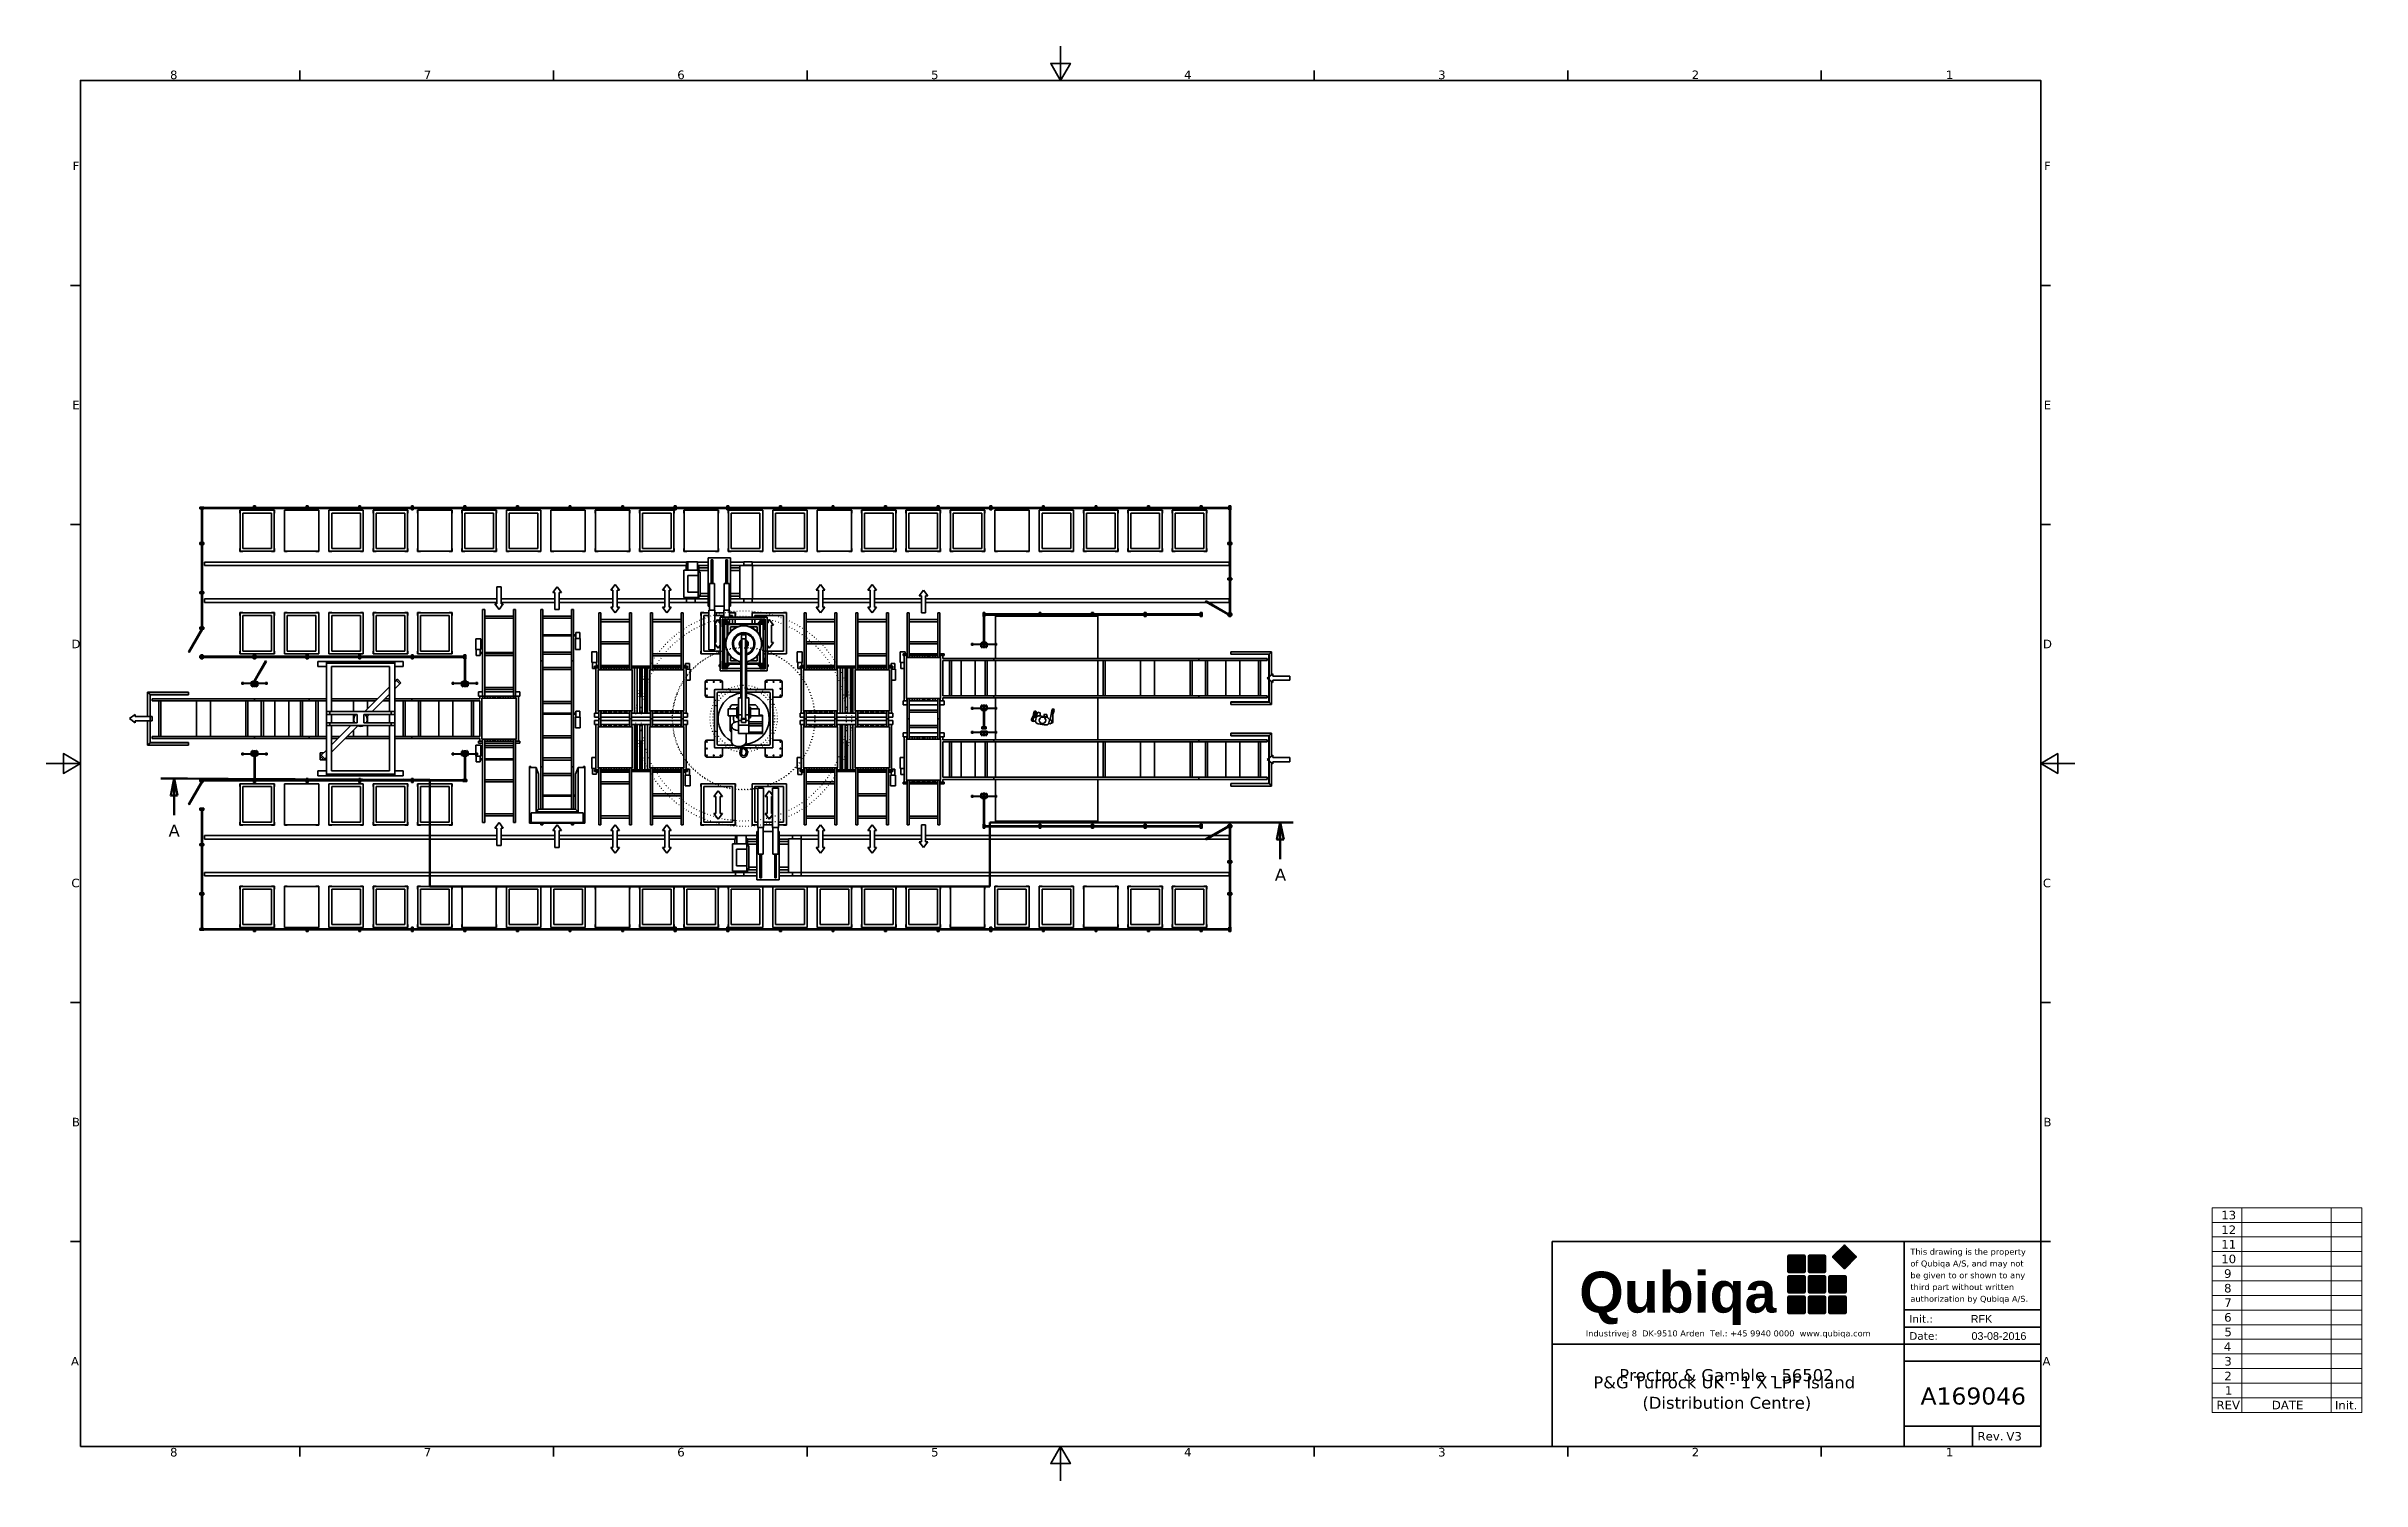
# Model space of a CAD drawing. Header units: millimetres. Extents: x 0 to 67800, y 0 to 42000.
import ezdxf
from ezdxf.enums import TextEntityAlignment as Align

# ---------------------------------------------------------------- set-up
doc = ezdxf.new("R2010")
doc.units = ezdxf.units.MM
doc.header["$LTSCALE"] = 100
doc.linetypes.add('CHAIN', pattern=[0.3543, 0.2362, -0.0295, 0.0591, -0.0295])
doc.linetypes.add('DOTTED', pattern=[0.0481, 0.0068, -0.0413])
for name, color, linetype, lineweight in [('Border (ISO)', 7, 'Continuous', 35), ('Hatch (ISO)', 7, 'Continuous', 18), ('Reference (ISO)', 7, 'DOTTED', 25), ('Section Line (ISO)', 7, 'CHAIN', 50), ('Symbol (ISO)', 7, 'Continuous', 18), ('Title (ISO)', 7, 'Continuous', 35), ('Visible (ISO)', 7, 'Continuous', 35)]:
    doc.layers.add(name, color=color, linetype=linetype, lineweight=lineweight)
doc.styles.add('Label Text (ISO)', font='verdana.ttf')
doc.styles.add('Note Text (ISO)', font='verdana.ttf')
doc.styles.add('Text Style48', font='arial.ttf')
doc.styles.add('Text Style54', font='arialbd.ttf')
doc.styles.add('Text Style56', font='verdana.ttf')
doc.styles.add('Text Style58', font='verdana.ttf')
doc.styles.add('Text Style59', font='verdana.ttf')
doc.styles.add('Text Style60', font='verdana.ttf')
pattern_1 = [(60, (0, 0), (-274.963, 158.75), [])]
pattern_2 = [(45, (0, 0), (-224.5064, 224.5064), [])]
pattern_3 = [(135, (0, 0), (-224.5064, -224.5064), [])]

# ---------------------------------------------------------------- blocks, each defined once
blk = doc.blocks.new('Borders Default Border')
at = {"layer": 'Border (ISO)'}
for p, q in [((74.25, 410), (74.25, 412.9)), ((148.5, 410), (148.5, 412.9)), ((222.75, 410), (222.75, 412.9)), ((371.25, 410), (371.25, 412.9)), ((445.5, 410), (445.5, 412.9)), ((519.75, 410), (519.75, 412.9)), ((10, 350), (7.1, 350)), ((584, 350), (586.9, 350)), ((10, 280), (7.1, 280)), ((584, 280), (586.9, 280)), ((10, 140), (7.1, 140)), ((584, 140), (586.9, 140)), ((10, 70), (7.1, 70)), ((584, 70), (586.9, 70)), ((74.25, 10), (74.25, 7.1)), ((148.5, 10), (148.5, 7.1)), ((222.75, 10), (222.75, 7.1)), ((371.25, 10), (371.25, 7.1)), ((445.5, 10), (445.5, 7.1)), ((519.75, 10), (519.75, 7.1))]:
    blk.add_line(p, q, dxfattribs=at)
at = {"layer": 'Border (ISO)', "flags": 128}
for points in [[(297, 420), (297, 410), (294.11, 415), (299.89, 415), (297, 410)], [(10, 10), (10, 410), (584, 410), (584, 10), (10, 10)], [(0, 210), (10, 210), (5, 212.89), (5, 207.11), (10, 210)], [(594, 210), (584, 210), (589, 212.89), (589, 207.11), (584, 210)], [(297, 0), (297, 10), (294.11, 5), (299.89, 5), (297, 10)]]:
    blk.add_lwpolyline(points, dxfattribs=at)
at = {"layer": 'Border (ISO)', "char_height": 2.5, "attachment_point": 7, "style": 'Note Text (ISO)'}
for s, insert in [('8', (36.23, 410.34)), ('7', (110.54, 410.4)), ('6', (184.76, 410.35)), ('5', (259.09, 410.35)), ('4', (333.16, 410.4)), ('3', (407.56, 410.35)), ('2', (481.8, 410.4)), ('1', (556.24, 410.4)), ('F', (7.69, 383.75)), ('F', (584.99, 383.75)), ('E', (7.59, 313.75)), ('E', (584.89, 313.75)), ('D', (7.36, 243.75)), ('D', (584.66, 243.75)), ('C', (7.34, 173.71)), ('C', (584.64, 173.71)), ('B', (7.5, 103.75)), ('B', (584.8, 103.75)), ('A', (7.22, 33.75)), ('A', (584.52, 33.75)), ('8', (36.23, 7.04)), ('7', (110.54, 7.1)), ('6', (184.76, 7.05)), ('5', (259.09, 7.05)), ('4', (333.16, 7.1)), ('3', (407.56, 7.05)), ('2', (481.8, 7.1)), ('1', (556.24, 7.1))]:
    blk.add_mtext(s, dxfattribs=dict(at, insert=insert))
blk = doc.blocks.new('Title Blocks Salg Layout')
at = {"layer": 'Hatch (ISO)'}
h = blk.add_hatch(color=7, dxfattribs=at)
edge = h.paths.add_edge_path()
edge.add_line((139.18, 65.36), (142.36, 62.18))
edge.add_arc((142.54, 62.35), 0.25, 225, 315)
edge.add_line((142.71, 62.18), (145.89, 65.36))
edge.add_arc((145.72, 65.54), 0.25, 315, 405)
edge.add_line((145.89, 65.71), (142.71, 68.89))
edge.add_arc((142.54, 68.72), 0.25, 45, 135)
edge.add_line((142.36, 68.89), (139.18, 65.71))
edge.add_arc((139.35, 65.54), 0.25, 135, 225)
h = blk.add_hatch(color=7, dxfattribs=at)
edge = h.paths.add_edge_path()
edge.add_line((126, 65.75), (126, 61.25))
edge.add_arc((126.25, 61.25), 0.25, 180, 270)
edge.add_line((126.25, 61), (130.75, 61))
edge.add_arc((130.75, 61.25), 0.25, 270, 360)
edge.add_line((131, 61.25), (131, 65.75))
edge.add_arc((130.75, 65.75), 0.25, 0, 90)
edge.add_line((130.75, 66), (126.25, 66))
edge.add_arc((126.25, 65.75), 0.25, 90, 180)
h = blk.add_hatch(color=7, dxfattribs=at)
edge = h.paths.add_edge_path()
edge.add_arc((136.75, 65.75), 0.25, 0, 90)
edge.add_line((136.75, 66), (132.25, 66))
edge.add_arc((132.25, 65.75), 0.25, 90, 180)
edge.add_line((132, 65.75), (132, 61.25))
edge.add_arc((132.25, 61.25), 0.25, 180, 270)
edge.add_line((132.25, 61), (136.75, 61))
edge.add_arc((136.75, 61.25), 0.25, 270, 360)
edge.add_line((137, 61.25), (137, 65.75))
h = blk.add_hatch(color=7, dxfattribs=at)
edge = h.paths.add_edge_path()
edge.add_line((131, 55.25), (131, 59.75))
edge.add_arc((130.75, 59.75), 0.25, 0, 90)
edge.add_line((130.75, 60), (126.25, 60))
edge.add_arc((126.25, 59.75), 0.25, 90, 180)
edge.add_line((126, 59.75), (126, 55.25))
edge.add_arc((126.25, 55.25), 0.25, 180, 270)
edge.add_line((126.25, 55), (130.75, 55))
edge.add_arc((130.75, 55.25), 0.25, 270, 360)
h = blk.add_hatch(color=7, dxfattribs=at)
edge = h.paths.add_edge_path()
edge.add_arc((132.25, 55.25), 0.25, 180, 270)
edge.add_line((132.25, 55), (136.75, 55))
edge.add_arc((136.75, 55.25), 0.25, 270, 360)
edge.add_line((137, 55.25), (137, 59.75))
edge.add_arc((136.75, 59.75), 0.25, 0, 90)
edge.add_line((136.75, 60), (132.25, 60))
edge.add_arc((132.25, 59.75), 0.25, 90, 180)
edge.add_line((132, 59.75), (132, 55.25))
h = blk.add_hatch(color=7, dxfattribs=at)
edge = h.paths.add_edge_path()
edge.add_arc((142.75, 59.75), 0.25, 0, 90)
edge.add_line((142.75, 60), (138.25, 60))
edge.add_arc((138.25, 59.75), 0.25, 90, 180)
edge.add_line((138, 59.75), (138, 55.25))
edge.add_arc((138.25, 55.25), 0.25, 180, 270)
edge.add_line((138.25, 55), (142.75, 55))
edge.add_arc((142.75, 55.25), 0.25, 270, 360)
edge.add_line((143, 55.25), (143, 59.75))
h = blk.add_hatch(color=7, dxfattribs=at)
edge = h.paths.add_edge_path()
edge.add_line((126, 53.75), (126, 49.25))
edge.add_arc((126.25, 49.25), 0.25, 180, 270)
edge.add_line((126.25, 49), (130.75, 49))
edge.add_arc((130.75, 49.25), 0.25, 270, 360)
edge.add_line((131, 49.25), (131, 53.75))
edge.add_arc((130.75, 53.75), 0.25, 0, 90)
edge.add_line((130.75, 54), (126.25, 54))
edge.add_arc((126.25, 53.75), 0.25, 90, 180)
h = blk.add_hatch(color=7, dxfattribs=at)
edge = h.paths.add_edge_path()
edge.add_arc((136.75, 53.75), 0.25, 0, 90)
edge.add_line((136.75, 54), (132.25, 54))
edge.add_arc((132.25, 53.75), 0.25, 90, 180)
edge.add_line((132, 53.75), (132, 49.25))
edge.add_arc((132.25, 49.25), 0.25, 180, 270)
edge.add_line((132.25, 49), (136.75, 49))
edge.add_arc((136.75, 49.25), 0.25, 270, 360)
edge.add_line((137, 49.25), (137, 53.75))
h = blk.add_hatch(color=7, dxfattribs=at)
edge = h.paths.add_edge_path()
edge.add_arc((142.75, 53.75), 0.25, 0, 90)
edge.add_line((142.75, 54), (138.25, 54))
edge.add_arc((138.25, 53.75), 0.25, 90, 180)
edge.add_line((138, 53.75), (138, 49.25))
edge.add_arc((138.25, 49.25), 0.25, 180, 270)
edge.add_line((138.25, 49), (142.75, 49))
edge.add_arc((142.75, 49.25), 0.25, 270, 360)
edge.add_line((143, 49.25), (143, 53.75))
at = {"layer": 'Title (ISO)'}
for p, q in [((200, 70), (57, 70)), ((57, 10), (57, 70)), ((142.36, 68.89), (139.18, 65.71)), ((145.89, 65.71), (142.71, 68.89)), ((160, 10), (160, 70)), ((200, 10), (200, 70)), ((126, 65.75), (126, 61.25)), ((130.75, 66), (126.25, 66)), ((131, 61.25), (131, 65.75)), ((132, 65.75), (132, 61.25)), ((136.75, 66), (132.25, 66)), ((137, 61.25), (137, 65.75)), ((139.18, 65.36), (142.36, 62.18)), ((142.71, 62.18), (145.89, 65.36)), ((126, 59.75), (126, 55.25)), ((126.25, 61), (130.75, 61)), ((130.75, 60), (126.25, 60)), ((126.25, 55), (130.75, 55)), ((131, 55.25), (131, 59.75)), ((132, 59.75), (132, 55.25)), ((132.25, 61), (136.75, 61)), ((136.75, 60), (132.25, 60)), ((132.25, 55), (136.75, 55)), ((137, 55.25), (137, 59.75)), ((138, 55.25), (138, 59.75)), ((138.25, 60), (142.75, 60)), ((142.75, 55), (138.25, 55)), ((143, 59.75), (143, 55.25)), ((126, 53.75), (126, 49.25)), ((130.75, 54), (126.25, 54)), ((126.25, 49), (130.75, 49)), ((131, 49.25), (131, 53.75)), ((132, 53.75), (132, 49.25)), ((136.75, 54), (132.25, 54)), ((132.25, 49), (136.75, 49)), ((137, 49.25), (137, 53.75)), ((138, 49.25), (138, 53.75)), ((138.25, 54), (142.75, 54)), ((142.75, 49), (138.25, 49)), ((143, 53.75), (143, 49.25)), ((160, 50), (200, 50)), ((160, 45), (200, 45)), ((200, 40), (57, 40)), ((160, 35), (200, 35)), ((160, 16), (200, 16)), ((180, 16), (180, 10)), ((57, 10), (200, 10))]:
    blk.add_line(p, q, dxfattribs=at)
for centre, start, end in [((142.54, 68.72), 45, 135), ((126.25, 65.75), 90, 180), ((126.25, 61.25), 180, 270), ((130.75, 65.75), 0, 90), ((130.75, 61.25), 270, 0), ((132.25, 65.75), 90, 180), ((132.25, 61.25), 180, 270), ((136.75, 65.75), 0, 90), ((136.75, 61.25), 270, 0), ((139.35, 65.54), 135, 225), ((142.54, 62.35), 225, 315), ((145.72, 65.54), 315, 45), ((126.25, 59.75), 90, 180), ((126.25, 55.25), 180, 270), ((130.75, 59.75), 0, 90), ((130.75, 55.25), 270, 0), ((132.25, 59.75), 90, 180), ((132.25, 55.25), 180, 270), ((136.75, 59.75), 0, 90), ((136.75, 55.25), 270, 0), ((138.25, 59.75), 90, 180), ((138.25, 55.25), 180, 270), ((142.75, 59.75), 0, 90), ((142.75, 55.25), 270, 0), ((126.25, 53.75), 90, 180), ((126.25, 49.25), 180, 270), ((126.25, 49.25), 180, 270), ((130.75, 53.75), 0, 90), ((130.75, 49.25), 270, 0), ((132.25, 53.75), 90, 180), ((132.25, 49.25), 180, 270), ((136.75, 53.75), 0, 90), ((136.75, 49.25), 270, 0), ((138.25, 53.75), 90, 180), ((138.25, 49.25), 180, 270), ((142.75, 53.75), 0, 90), ((142.75, 49.25), 270, 0)]:
    blk.add_arc(centre, 0.25, start, end, dxfattribs=at)
at = {"layer": 'Title (ISO)', "color": 7, "style": 'Text Style54'}
blk.add_text('Qubiqa', height=12, dxfattribs=at).set_placement((64.88, 61.21), align=Align.TOP_LEFT)
at = {"layer": 'Title (ISO)', "style": 'Text Style58'}
for s, p in [('Init.:', (161.5, 46.25)), ('Date:', (161.5, 41.25))]:
    blk.add_text(s, height=2.25, dxfattribs=at).set_placement(p)
at = {"layer": 'Title (ISO)', "style": 'Text Style56'}
blk.add_text('Industrivej 8  DK-9510 Arden  Tel.: +45 9940 0000  www.qubiqa.com', height=1.75, dxfattribs=at).set_placement((108.5, 42.25), align=Align.CENTER)
at = {"layer": 'Title (ISO)', "insert": (161.85, 67.92), "char_height": 1.75, "width": 36.6015, "attachment_point": 1, "line_spacing_factor": 1.182273, "style": 'Note Text (ISO)'}
blk.add_mtext('\\fVerdana|b0|i0;\\H1.7500;This drawing is the property\\Pof Qubiqa A/S, and may not be given to or shown to any third part without written authorization by Qubiqa A/S.', dxfattribs=at)
at = {"layer": 'Title (ISO)', "insert": (181.5, 13), "char_height": 2.5, "attachment_point": 4, "style": 'Note Text (ISO)'}
blk.add_mtext('Rev.', dxfattribs=at)
at = {"layer": 'Title (ISO)'}
for tag, p, height, style in [('AUTHOR_001', (179.75, 46.25), 2.25, 'Text Style48'), ('CREATION_DATE_001', (179.87, 41.24), 2.25, 'Text Style48'), ('SUBJECT_001', (69.02, 23.65), 3.5, 'Text Style60'), ('TITLE_001', (76.67, 29.21), 3.5, 'Text Style60'), ('PART_NUMBER_001', (164.68, 22.4), 5, 'Text Style59'), ('SUBJECT_002', (83.4, 17.66), 3.5, 'Text Style60'), ('VERSION_001', (189.96, 11.75), 2.5, 'Note Text (ISO)')]:
    blk.add_attdef(tag, p, '', height=height, dxfattribs=dict(at, style=style))
at = {"layer": 'Title (ISO)', "style": 'Note Text (ISO)'}
blk.add_attdef('CATEGORY', text='', height=2.5, dxfattribs=at).set_placement((161.5, 39), align=Align.TOP_LEFT)
at = {"layer": 'Title (ISO)', "color": 8, "true_color": 0x808080, "style": 'Note Text (ISO)'}
blk.add_attdef('KEYWORDS', text='', height=2.5, dxfattribs=at).set_placement((161.5, 13), align=Align.MIDDLE_LEFT)
blk = doc.blocks.new('REVISION HISTORY')
at = {"layer": 'Symbol (ISO)'}
for p, q in [((634.25, 79.92), (678, 79.92)), ((634.25, 79.92), (634.25, 24.28)), ((634.25, 75.64), (678, 75.64)), ((642.94, 79.92), (642.94, 24.28)), ((669.05, 79.92), (669.05, 24.28)), ((678, 79.92), (678, 24.28)), ((634.25, 71.36), (678, 71.36)), ((634.25, 67.08), (678, 67.08)), ((634.25, 62.8), (678, 62.8)), ((634.25, 58.52), (678, 58.52)), ((634.25, 54.24), (678, 54.24)), ((634.25, 49.96), (678, 49.96)), ((634.25, 45.68), (678, 45.68)), ((634.25, 41.4), (678, 41.4)), ((634.25, 37.12), (678, 37.12)), ((634.25, 32.84), (678, 32.84)), ((634.25, 28.56), (678, 28.56)), ((634.25, 24.28), (678, 24.28)), ((634.25, 20), (634.25, 24.28)), ((642.94, 20), (642.94, 24.28)), ((669.05, 20), (669.05, 24.28)), ((678, 20), (678, 24.28)), ((634.25, 20), (678, 20))]:
    blk.add_line(p, q, dxfattribs=at)
at = {"layer": 'Symbol (ISO)', "char_height": 2.5, "attachment_point": 7, "style": 'Note Text (ISO)'}
for s, insert in [('13', (636.87, 76.48)), ('12', (636.87, 72.22)), ('11', (636.87, 67.97)), ('10', (636.87, 63.64)), ('9', (637.69, 59.36)), ('8', (637.7, 55.07)), ('6', (637.73, 46.52)), ('7', (637.76, 50.85)), ('5', (637.81, 42.26)), ('4', (637.63, 38.01)), ('3', (637.78, 33.68)), ('2', (637.77, 29.42)), ('1', (637.96, 25.17)), ('REV', (635.47, 20.89)), ('DATE', (651.68, 20.89)), ('Init.', (670.16, 20.86))]:
    blk.add_mtext(s, dxfattribs=dict(at, insert=insert))
blk = doc.blocks.new('2dTransSection0')
at = {"layer": 'Section Line (ISO)', "linetype": 'CHAIN', "ltscale": 33.371738}
blk.add_line((33.54, 205.63), (112.31, 205.23), dxfattribs=at)
at = {"layer": 'Section Line (ISO)', "linetype": 'Continuous', "lineweight": 100}
for p, q in [((33.54, 205.63), (41.37, 205.59)), ((104.49, 205.27), (112.31, 205.23)), ((112.31, 205.23), (112.31, 197.49)), ((276.3, 185.36), (276.3, 192.71)), ((276.3, 192.71), (283.9, 192.71)), ((357.53, 192.71), (365.14, 192.71)), ((112.31, 181.76), (112.31, 174.02)), ((276.3, 174.02), (276.3, 181.36)), ((112.31, 174.02), (120.31, 174.02)), ((268.3, 174.02), (276.3, 174.02))]:
    blk.add_line(p, q, dxfattribs=at)
at = {"layer": 'Section Line (ISO)', "linetype": 'Continuous'}
for p, q in [((37.46, 205.61), (36.43, 200.61)), ((37.43, 200.61), (37.46, 205.61)), ((38.43, 200.6), (37.46, 205.61)), ((36.43, 200.61), (38.43, 200.6)), ((37.4, 194.87), (37.43, 200.61)), ((361.34, 192.71), (360.34, 187.71)), ((361.34, 187.71), (361.34, 192.71)), ((362.34, 187.71), (361.34, 192.71)), ((360.34, 187.71), (362.34, 187.71)), ((361.34, 182.01), (361.34, 187.71))]:
    blk.add_line(p, q, dxfattribs=at)
at = {"layer": 'Section Line (ISO)', "linetype": 'CHAIN', "ltscale": 33.126343}
blk.add_line((112.31, 205.23), (112.31, 174.02), dxfattribs=at)
at = {"layer": 'Section Line (ISO)', "linetype": 'CHAIN', "ltscale": 32.017513}
blk.add_line((276.3, 174.02), (276.3, 192.71), dxfattribs=at)
at = {"layer": 'Section Line (ISO)', "linetype": 'CHAIN', "ltscale": 32.754803}
blk.add_line((276.3, 192.71), (365.14, 192.71), dxfattribs=at)
at = {"layer": 'Section Line (ISO)', "linetype": 'CHAIN', "ltscale": 33.86763}
blk.add_line((112.31, 174.02), (276.3, 174.02), dxfattribs=at)
at = {"layer": 'Section Line (ISO)', "linetype": 'Continuous', "flags": 128}
for points in [[(38.43, 200.6), (37.46, 205.61), (36.43, 200.61), (38.43, 200.6)], [(362.34, 187.71), (361.34, 192.71), (360.34, 187.71), (362.34, 187.71)]]:
    blk.add_lwpolyline(points, dxfattribs=at)
at = {"layer": 'Section Line (ISO)'}
for points in [[(38.43, 200.6), (37.46, 205.61), (36.43, 200.61), (38.43, 200.6)], [(362.34, 187.71), (361.34, 192.71), (360.34, 187.71), (362.34, 187.71)]]:
    blk.add_solid(points, dxfattribs=at)
at = {"layer": 'Section Line (ISO)', "char_height": 3.5, "attachment_point": 7, "style": 'Label Text (ISO)'}
for insert in [(35.8, 188.61), (359.75, 175.71)]:
    blk.add_mtext('A', dxfattribs=dict(at, insert=insert))

msp = doc.modelspace()

# ---------------------------------------------------------------- hatches: boundary and pattern name
at = {"layer": 'Hatch (ISO)'}
h = msp.add_hatch(dxfattribs=at)
h.set_pattern_fill('ANSI31', color=256, scale=2540, angle=105, style=0)
h.set_pattern_definition([(150, (0, 0), (-158.75, -274.963), [])])
h.paths.add_polyline_path([(11303, 33466), (11303, 33466), (11304, 33546), (11303, 33546)])
h.paths.add_polyline_path([(11298, 33466), (11298, 33546), (11298, 33546), (11297, 33466)])
h = msp.add_hatch(dxfattribs=at)
h.set_pattern_fill('ANSI31', color=256, scale=2540, angle=-15, style=0)
h.set_pattern_definition([(30, (0, 0), (-158.75, 274.963), [])])
h.paths.add_polyline_path([(11879, 33518), (11965, 33518), (11965, 33568), (11879, 33568)])
h = msp.add_hatch(dxfattribs=at)
h.set_pattern_fill('ANSI31', color=256, scale=2540, angle=15, style=0)
h.set_pattern_definition(pattern_1)
h.paths.add_polyline_path([(12339, 33566), (12253, 33566), (12253, 33516), (12339, 33516)])
h.paths.add_polyline_path([(13179, 33512), (13265, 33511), (13265, 33561), (13179, 33562)])
h = msp.add_hatch(dxfattribs=at)
h.set_pattern_fill('ANSI31', color=256, scale=2540, style=0)
h.set_pattern_definition(pattern_2)
h.paths.add_polyline_path([(17539, 33540), (17453, 33540), (17452, 33490), (17538, 33490)])
h.paths.add_polyline_path([(18378, 33485), (18464, 33485), (18465, 33535), (18379, 33535)])
h = msp.add_hatch(dxfattribs=at)
h.set_pattern_fill('ANSI31', color=256, scale=2540, angle=90, style=0)
h.set_pattern_definition(pattern_3)
h.paths.add_polyline_path([(18839, 33533), (18753, 33533), (18752, 33483), (18838, 33483)])
h.paths.add_polyline_path([(19678, 33479), (19764, 33478), (19765, 33528), (19679, 33529)])
h = msp.add_hatch(dxfattribs=at)
h.set_pattern_fill('ANSI31', color=256, scale=2540, angle=90, style=0)
h.set_pattern_definition(pattern_3)
h.paths.add_polyline_path([(26639, 33493), (26553, 33494), (26552, 33444), (26638, 33443)])
h.paths.add_polyline_path([(27478, 33439), (27564, 33439), (27564, 33489), (27478, 33489)])
h = msp.add_hatch(dxfattribs=at)
h.set_pattern_fill('ANSI31', color=256, scale=2540, angle=90, style=0)
h.set_pattern_definition(pattern_3)
h.paths.add_polyline_path([(4593, 32988), (4593, 32980), (4648, 32980), (4648, 32988)])
h = msp.add_hatch(dxfattribs=at)
h.set_pattern_fill('ANSI31', color=256, scale=2540, style=0)
h.set_pattern_definition(pattern_2)
h.paths.add_polyline_path([(6133, 32981), (6133, 32973), (6188, 32972), (6188, 32980)])
h = msp.add_hatch(dxfattribs=at)
h.set_pattern_fill('ANSI31', color=256, scale=2540, angle=90, style=0)
h.set_pattern_definition(pattern_3)
h.paths.add_polyline_path([(7673, 32973), (7673, 32965), (7728, 32964), (7728, 32972)])
h = msp.add_hatch(dxfattribs=at)
h.set_pattern_fill('ANSI31', color=256, scale=2540, angle=15, style=0)
h.set_pattern_definition(pattern_1)
h.paths.add_polyline_path([(9213, 32965), (9213, 32957), (9268, 32957), (9268, 32965)])
h = msp.add_hatch(dxfattribs=at)
h.set_pattern_fill('ANSI31', color=256, scale=2540, style=0)
h.set_pattern_definition(pattern_2)
h.paths.add_polyline_path([(11302, 32946), (11303, 32946), (11303, 32996), (11303, 32996)])
h.paths.add_polyline_path([(11308, 32946), (11309, 32996), (11308, 32996), (11308, 32946)])

# ---------------------------------------------------------------- linework, layer by layer
at = {"layer": 'Reference (ISO)', "ltscale": 18.165257}
msp.add_circle((20421, 22313), 3157, dxfattribs=at)
at = {"layer": 'Reference (ISO)', "ltscale": 18.219997}
msp.add_circle((20421, 22313), 2999, dxfattribs=at)
at = {"layer": 'Reference (ISO)', "ltscale": 18.185495}
msp.add_circle((20421, 22313), 2088, dxfattribs=at)
at = {"layer": 'Reference (ISO)', "ltscale": 18.213535}
msp.add_circle((20421, 22313), 2078, dxfattribs=at)
at = {"layer": 'Reference (ISO)', "ltscale": 18.068232}
msp.add_circle((20421, 22313), 982, dxfattribs=at)
at = {"layer": 'Reference (ISO)', "ltscale": 18.123285}
msp.add_circle((20421, 22313), 902, dxfattribs=at)
at = {"layer": 'Reference (ISO)', "ltscale": 18.061892}
msp.add_circle((20421, 22313), 899, dxfattribs=at)
at = {"layer": 'Visible (ISO)'}
for p, q in [((4497, 28455), (4497, 28510)), ((4497, 28510), (4617, 28510)), ((4537, 28503), (4577, 28503)), ((4537, 28463), (4537, 28503)), ((4577, 28503), (4577, 28463)), ((4577, 28498), (4577, 28468)), ((4577, 28498), (6077, 28498)), ((4617, 28510), (4617, 28498)), ((6069, 28498), (6069, 28543)), ((6069, 28543), (6124, 28543)), ((6077, 28503), (6117, 28503)), ((6077, 28498), (6077, 28503)), ((6117, 28503), (6117, 28463)), ((6117, 28498), (6117, 28468)), ((6117, 28498), (7617, 28498)), ((6124, 28543), (6124, 28498)), ((7609, 28498), (7609, 28543)), ((7609, 28543), (7664, 28543)), ((7617, 28503), (7657, 28503)), ((7617, 28498), (7617, 28503)), ((7657, 28503), (7657, 28463)), ((7657, 28498), (7657, 28468)), ((7657, 28498), (9157, 28498)), ((7664, 28543), (7664, 28498)), ((9149, 28498), (9149, 28543)), ((9149, 28543), (9204, 28543)), ((9157, 28503), (9197, 28503)), ((9157, 28498), (9157, 28503)), ((9197, 28503), (9197, 28463)), ((9197, 28498), (9197, 28468)), ((9197, 28498), (10697, 28498)), ((9204, 28543), (9204, 28498)), ((10689, 28498), (10689, 28543)), ((10689, 28543), (10744, 28543)), ((10697, 28503), (10737, 28503)), ((10697, 28498), (10697, 28503)), ((10737, 28503), (10737, 28463)), ((10737, 28498), (10737, 28468)), ((10737, 28498), (12237, 28498)), ((10744, 28543), (10744, 28498)), ((12229, 28498), (12229, 28543)), ((12229, 28543), (12284, 28543)), ((12237, 28503), (12277, 28503)), ((12237, 28498), (12237, 28503)), ((12277, 28503), (12277, 28463)), ((12277, 28498), (12277, 28468)), ((12277, 28498), (13777, 28498)), ((12284, 28543), (12284, 28498)), ((13769, 28498), (13769, 28543)), ((13769, 28543), (13824, 28543)), ((13777, 28503), (13817, 28503)), ((13777, 28498), (13777, 28503)), ((13817, 28503), (13817, 28463)), ((13817, 28498), (13817, 28468)), ((13817, 28498), (15317, 28498)), ((13824, 28543), (13824, 28498)), ((15309, 28498), (15309, 28543)), ((15309, 28543), (15364, 28543)), ((15317, 28503), (15357, 28503)), ((15317, 28498), (15317, 28503)), ((15357, 28503), (15357, 28463)), ((15357, 28498), (15357, 28468)), ((15357, 28498), (16857, 28498)), ((15364, 28543), (15364, 28498)), ((16849, 28498), (16849, 28543)), ((16849, 28543), (16904, 28543)), ((16857, 28503), (16897, 28503)), ((16857, 28498), (16857, 28503)), ((16897, 28503), (16897, 28463)), ((16897, 28498), (16897, 28468)), ((16897, 28498), (18397, 28498)), ((16904, 28543), (16904, 28498)), ((18389, 28498), (18389, 28543)), ((18389, 28543), (18444, 28543)), ((18397, 28503), (18437, 28503)), ((18397, 28498), (18397, 28503)), ((18437, 28503), (18437, 28463)), ((18437, 28498), (18437, 28468)), ((18437, 28498), (19937, 28498)), ((18444, 28543), (18444, 28498)), ((19929, 28498), (19929, 28543)), ((19929, 28543), (19984, 28543)), ((19937, 28503), (19977, 28503)), ((19937, 28498), (19937, 28503)), ((19977, 28503), (19977, 28463)), ((19977, 28498), (19977, 28468)), ((19977, 28498), (21477, 28498)), ((19984, 28543), (19984, 28498)), ((21469, 28498), (21469, 28543)), ((21469, 28543), (21524, 28543)), ((21477, 28503), (21517, 28503)), ((21477, 28498), (21477, 28503)), ((21517, 28503), (21517, 28463)), ((21517, 28498), (21517, 28468)), ((21517, 28498), (23017, 28498)), ((21524, 28543), (21524, 28498)), ((23009, 28498), (23009, 28543)), ((23009, 28543), (23064, 28543)), ((23017, 28503), (23057, 28503)), ((23017, 28498), (23017, 28503)), ((23057, 28503), (23057, 28463)), ((23057, 28498), (23057, 28468)), ((23057, 28498), (24557, 28498)), ((23064, 28543), (23064, 28498)), ((24549, 28498), (24549, 28543)), ((24549, 28543), (24604, 28543)), ((24557, 28503), (24597, 28503)), ((24557, 28498), (24557, 28503)), ((24597, 28503), (24597, 28463)), ((24597, 28498), (24597, 28468)), ((24597, 28498), (26097, 28498)), ((24604, 28543), (24604, 28498)), ((26089, 28498), (26089, 28543)), ((26089, 28543), (26144, 28543)), ((26097, 28503), (26137, 28503)), ((26097, 28498), (26097, 28503)), ((26137, 28503), (26137, 28463)), ((26137, 28498), (26137, 28468)), ((26137, 28498), (27637, 28498)), ((26144, 28543), (26144, 28498)), ((27629, 28498), (27629, 28543)), ((27629, 28543), (27684, 28543)), ((27637, 28503), (27677, 28503)), ((27637, 28498), (27637, 28503)), ((27677, 28503), (27677, 28463)), ((27677, 28498), (27677, 28468)), ((27677, 28498), (29177, 28498)), ((27684, 28543), (27684, 28498)), ((29169, 28498), (29169, 28543)), ((29169, 28543), (29224, 28543)), ((29177, 28503), (29217, 28503)), ((29177, 28498), (29177, 28503)), ((29217, 28503), (29217, 28463)), ((29217, 28498), (29217, 28468)), ((29217, 28498), (30717, 28498)), ((29224, 28543), (29224, 28498)), ((30709, 28498), (30709, 28543)), ((30709, 28543), (30764, 28543)), ((30717, 28503), (30757, 28503)), ((30717, 28498), (30717, 28503)), ((30757, 28503), (30757, 28463)), ((30757, 28498), (30757, 28468)), ((30757, 28498), (32257, 28498)), ((30764, 28543), (30764, 28498)), ((32249, 28498), (32249, 28543)), ((32249, 28543), (32304, 28543)), ((32257, 28503), (32297, 28503)), ((32257, 28498), (32257, 28503)), ((32297, 28503), (32297, 28463)), ((32297, 28498), (32297, 28468)), ((32297, 28498), (33797, 28498)), ((32304, 28543), (32304, 28498)), ((33789, 28498), (33789, 28543)), ((33789, 28543), (33844, 28543)), ((33797, 28503), (33837, 28503)), ((33797, 28498), (33797, 28503)), ((33837, 28503), (33837, 28463)), ((33837, 28498), (33837, 28468)), ((33837, 28498), (34637, 28498)), ((33844, 28543), (33844, 28498)), ((34629, 28498), (34629, 28543)), ((34629, 28543), (34684, 28543)), ((34637, 28503), (34677, 28503)), ((34637, 28498), (34637, 28503)), ((34677, 28503), (34677, 28463)), ((34684, 28543), (34684, 28423)), ((4542, 28455), (4497, 28455)), ((4542, 28463), (4537, 28463)), ((4542, 27463), (4542, 28463)), ((4572, 28463), (4572, 27463)), ((4577, 28463), (4572, 28463)), ((4617, 28455), (4572, 28455)), ((6077, 28468), (4577, 28468)), ((4617, 28468), (4617, 28455)), ((5671, 28333), (5671, 28419)), ((5671, 28419), (5757, 28419)), ((5677, 28333), (5671, 28333)), ((5677, 28413), (5677, 28333)), ((5757, 28413), (5677, 28413)), ((5677, 27293), (5677, 28333)), ((5757, 28419), (5757, 28413)), ((5757, 28413), (6597, 28413)), ((5757, 28333), (5757, 27293)), ((5757, 28333), (6597, 28333)), ((6069, 28423), (6069, 28468)), ((6124, 28423), (6069, 28423)), ((6077, 28463), (6077, 28468)), ((6117, 28463), (6077, 28463)), ((7617, 28468), (6117, 28468)), ((6124, 28468), (6124, 28423)), ((6597, 28413), (6597, 28419)), ((6597, 28419), (6683, 28419)), ((6677, 28413), (6597, 28413)), ((6597, 28333), (6597, 27293)), ((6677, 28333), (6677, 28413)), ((6683, 28333), (6677, 28333)), ((6677, 28333), (6677, 27293)), ((6683, 28419), (6683, 28333)), ((6971, 28333), (6971, 28419)), ((6971, 28419), (7057, 28419)), ((6977, 28333), (6971, 28333)), ((6977, 28413), (7977, 28413)), ((6977, 27213), (6977, 28413)), ((7057, 28419), (7057, 28413)), ((7609, 28423), (7609, 28468)), ((7664, 28423), (7609, 28423)), ((7617, 28463), (7617, 28468)), ((7657, 28463), (7617, 28463)), ((9157, 28468), (7657, 28468)), ((7664, 28468), (7664, 28423)), ((7897, 28413), (7897, 28419)), ((7897, 28419), (7983, 28419)), ((7977, 28413), (7977, 27213)), ((7983, 28333), (7977, 28333)), ((7983, 28419), (7983, 28333)), ((8271, 28333), (8271, 28419)), ((8271, 28419), (8357, 28419)), ((8277, 28333), (8271, 28333)), ((8277, 28413), (8277, 28333)), ((8357, 28413), (8277, 28413)), ((8277, 27293), (8277, 28333)), ((8357, 28419), (8357, 28413)), ((8357, 28413), (9197, 28413)), ((8357, 28333), (8357, 27293)), ((8357, 28333), (9197, 28333)), ((9149, 28423), (9149, 28468)), ((9204, 28423), (9149, 28423)), ((9157, 28463), (9157, 28468)), ((9197, 28463), (9157, 28463)), ((10697, 28468), (9197, 28468)), ((9197, 28413), (9197, 28419)), ((9197, 28419), (9283, 28419)), ((9277, 28413), (9197, 28413)), ((9197, 28333), (9197, 27293)), ((9204, 28468), (9204, 28423)), ((9277, 28333), (9277, 28413)), ((9283, 28333), (9277, 28333)), ((9277, 28333), (9277, 27293)), ((9283, 28419), (9283, 28333)), ((9571, 28333), (9571, 28419)), ((9571, 28419), (9657, 28419)), ((9577, 28333), (9571, 28333)), ((9577, 28413), (9577, 28333)), ((9657, 28413), (9577, 28413)), ((9577, 27293), (9577, 28333)), ((9657, 28419), (9657, 28413)), ((9657, 28413), (10497, 28413)), ((9657, 28333), (9657, 27293)), ((9657, 28333), (10497, 28333)), ((10497, 28413), (10497, 28419)), ((10497, 28419), (10583, 28419)), ((10577, 28413), (10497, 28413)), ((10497, 28333), (10497, 27293)), ((10577, 28333), (10577, 28413)), ((10583, 28333), (10577, 28333)), ((10577, 28333), (10577, 27293)), ((10583, 28419), (10583, 28333)), ((10689, 28423), (10689, 28468)), ((10744, 28423), (10689, 28423)), ((10697, 28463), (10697, 28468)), ((10737, 28463), (10697, 28463)), ((12237, 28468), (10737, 28468)), ((10744, 28468), (10744, 28423)), ((10871, 28333), (10871, 28419)), ((10871, 28419), (10957, 28419)), ((10877, 28333), (10871, 28333)), ((10877, 28413), (11877, 28413)), ((10877, 27213), (10877, 28413)), ((10957, 28419), (10957, 28413)), ((11797, 28413), (11797, 28419)), ((11797, 28419), (11883, 28419)), ((11877, 28413), (11877, 27213)), ((11883, 28333), (11877, 28333)), ((11883, 28419), (11883, 28333)), ((12171, 28333), (12171, 28419)), ((12171, 28419), (12257, 28419)), ((12177, 28333), (12171, 28333)), ((12177, 28413), (12177, 28333)), ((12257, 28413), (12177, 28413)), ((12177, 27293), (12177, 28333)), ((12229, 28423), (12229, 28468)), ((12284, 28423), (12229, 28423)), ((12237, 28463), (12237, 28468)), ((12277, 28463), (12237, 28463)), ((12257, 28419), (12257, 28413)), ((12257, 28413), (13097, 28413)), ((12257, 28333), (12257, 27293)), ((12257, 28333), (13097, 28333)), ((13777, 28468), (12277, 28468)), ((12284, 28468), (12284, 28423)), ((13097, 28413), (13097, 28419)), ((13097, 28419), (13183, 28419)), ((13177, 28413), (13097, 28413)), ((13097, 28333), (13097, 27293)), ((13177, 28333), (13177, 28413)), ((13183, 28333), (13177, 28333)), ((13177, 28333), (13177, 27293)), ((13183, 28419), (13183, 28333)), ((13471, 28333), (13471, 28419)), ((13471, 28419), (13557, 28419)), ((13477, 28333), (13471, 28333)), ((13477, 28413), (13477, 28333)), ((13557, 28413), (13477, 28413)), ((13477, 27293), (13477, 28333)), ((13557, 28419), (13557, 28413)), ((13557, 28413), (14397, 28413)), ((13557, 28333), (13557, 27293)), ((13557, 28333), (14397, 28333)), ((13769, 28423), (13769, 28468)), ((13824, 28423), (13769, 28423)), ((13777, 28463), (13777, 28468)), ((13817, 28463), (13777, 28463)), ((15317, 28468), (13817, 28468)), ((13824, 28468), (13824, 28423)), ((14397, 28413), (14397, 28419)), ((14397, 28419), (14483, 28419)), ((14477, 28413), (14397, 28413)), ((14397, 28333), (14397, 27293)), ((14477, 28333), (14477, 28413)), ((14483, 28333), (14477, 28333)), ((14477, 28333), (14477, 27293)), ((14483, 28419), (14483, 28333)), ((14771, 28333), (14771, 28419)), ((14771, 28419), (14857, 28419)), ((14777, 28333), (14771, 28333)), ((14777, 28413), (15777, 28413)), ((14777, 27213), (14777, 28413)), ((14857, 28419), (14857, 28413)), ((15309, 28423), (15309, 28468)), ((15364, 28423), (15309, 28423)), ((15317, 28463), (15317, 28468)), ((15357, 28463), (15317, 28463)), ((16857, 28468), (15357, 28468)), ((15364, 28468), (15364, 28423)), ((15697, 28413), (15697, 28419)), ((15697, 28419), (15783, 28419)), ((15777, 28413), (15777, 27213)), ((15783, 28333), (15777, 28333)), ((15783, 28419), (15783, 28333)), ((16071, 28333), (16071, 28419)), ((16071, 28419), (16157, 28419)), ((16077, 28333), (16071, 28333)), ((16077, 28413), (17077, 28413)), ((16077, 27213), (16077, 28413)), ((16157, 28419), (16157, 28413)), ((16849, 28423), (16849, 28468)), ((16904, 28423), (16849, 28423)), ((16857, 28463), (16857, 28468)), ((16897, 28463), (16857, 28463)), ((18397, 28468), (16897, 28468)), ((16904, 28468), (16904, 28423)), ((16997, 28413), (16997, 28419)), ((16997, 28419), (17083, 28419)), ((17077, 28413), (17077, 27213)), ((17083, 28333), (17077, 28333)), ((17083, 28419), (17083, 28333)), ((17371, 28333), (17371, 28419)), ((17371, 28419), (17457, 28419)), ((17377, 28333), (17371, 28333)), ((17377, 28413), (17377, 28333)), ((17457, 28413), (17377, 28413)), ((17377, 27293), (17377, 28333)), ((17457, 28419), (17457, 28413)), ((17457, 28413), (18297, 28413)), ((17457, 28333), (17457, 27293)), ((17457, 28333), (18297, 28333)), ((18297, 28413), (18297, 28419)), ((18297, 28419), (18383, 28419)), ((18377, 28413), (18297, 28413)), ((18297, 28333), (18297, 27293)), ((18377, 28333), (18377, 28413)), ((18383, 28333), (18377, 28333)), ((18377, 28333), (18377, 27293)), ((18383, 28419), (18383, 28333)), ((18389, 28423), (18389, 28468)), ((18444, 28423), (18389, 28423)), ((18397, 28463), (18397, 28468)), ((18437, 28463), (18397, 28463)), ((19937, 28468), (18437, 28468)), ((18444, 28468), (18444, 28423)), ((18671, 28333), (18671, 28419)), ((18671, 28419), (18757, 28419)), ((18677, 28333), (18671, 28333)), ((18677, 28413), (19677, 28413)), ((18677, 27213), (18677, 28413)), ((18757, 28419), (18757, 28413)), ((19597, 28413), (19597, 28419)), ((19597, 28419), (19683, 28419)), ((19677, 28413), (19677, 27213)), ((19683, 28333), (19677, 28333)), ((19683, 28419), (19683, 28333)), ((19929, 28423), (19929, 28468)), ((19984, 28423), (19929, 28423)), ((19937, 28463), (19937, 28468)), ((19977, 28463), (19937, 28463)), ((19971, 28333), (19971, 28419)), ((19971, 28419), (20057, 28419)), ((19977, 28333), (19971, 28333)), ((21477, 28468), (19977, 28468)), ((19977, 28413), (19977, 28333)), ((20057, 28413), (19977, 28413)), ((19977, 27293), (19977, 28333)), ((19984, 28468), (19984, 28423)), ((20057, 28419), (20057, 28413)), ((20057, 28413), (20897, 28413)), ((20057, 28333), (20057, 27293)), ((20057, 28333), (20897, 28333)), ((20897, 28413), (20897, 28419)), ((20897, 28419), (20983, 28419)), ((20977, 28413), (20897, 28413)), ((20897, 28333), (20897, 27293)), ((20977, 28333), (20977, 28413)), ((20983, 28333), (20977, 28333)), ((20977, 28333), (20977, 27293)), ((20983, 28419), (20983, 28333)), ((21271, 28333), (21271, 28419)), ((21271, 28419), (21357, 28419)), ((21277, 28333), (21271, 28333)), ((21277, 28413), (21277, 28333)), ((21357, 28413), (21277, 28413)), ((21277, 27293), (21277, 28333)), ((21357, 28419), (21357, 28413)), ((21357, 28413), (22197, 28413)), ((21357, 28333), (21357, 27293)), ((21357, 28333), (22197, 28333)), ((21469, 28423), (21469, 28468)), ((21524, 28423), (21469, 28423)), ((21477, 28463), (21477, 28468)), ((21517, 28463), (21477, 28463)), ((23017, 28468), (21517, 28468)), ((21524, 28468), (21524, 28423)), ((22197, 28413), (22197, 28419)), ((22197, 28419), (22283, 28419)), ((22277, 28413), (22197, 28413)), ((22197, 28333), (22197, 27293)), ((22277, 28333), (22277, 28413)), ((22283, 28333), (22277, 28333)), ((22277, 28333), (22277, 27293)), ((22283, 28419), (22283, 28333)), ((22571, 28333), (22571, 28419)), ((22571, 28419), (22657, 28419)), ((22577, 28333), (22571, 28333)), ((22577, 28413), (23577, 28413)), ((22577, 27213), (22577, 28413)), ((22657, 28419), (22657, 28413)), ((23009, 28423), (23009, 28468)), ((23064, 28423), (23009, 28423)), ((23017, 28463), (23017, 28468)), ((23057, 28463), (23017, 28463)), ((24557, 28468), (23057, 28468)), ((23064, 28468), (23064, 28423)), ((23497, 28413), (23497, 28419)), ((23497, 28419), (23583, 28419)), ((23577, 28413), (23577, 27213)), ((23583, 28333), (23577, 28333)), ((23583, 28419), (23583, 28333)), ((23871, 28333), (23871, 28419)), ((23871, 28419), (23957, 28419)), ((23877, 28333), (23871, 28333)), ((23877, 28413), (23877, 28333)), ((23957, 28413), (23877, 28413)), ((23877, 27293), (23877, 28333)), ((23957, 28419), (23957, 28413)), ((23957, 28413), (24797, 28413)), ((23957, 28333), (23957, 27293)), ((23957, 28333), (24797, 28333)), ((24549, 28423), (24549, 28468)), ((24604, 28423), (24549, 28423)), ((24557, 28463), (24557, 28468)), ((24597, 28463), (24557, 28463)), ((26097, 28468), (24597, 28468)), ((24604, 28468), (24604, 28423)), ((24797, 28413), (24797, 28419)), ((24797, 28419), (24883, 28419)), ((24877, 28413), (24797, 28413)), ((24797, 28333), (24797, 27293)), ((24877, 28333), (24877, 28413)), ((24883, 28333), (24877, 28333)), ((24877, 28333), (24877, 27293)), ((24883, 28419), (24883, 28333)), ((25171, 28333), (25171, 28419)), ((25171, 28419), (25257, 28419)), ((25177, 28333), (25171, 28333)), ((25177, 28413), (25177, 28333)), ((25257, 28413), (25177, 28413)), ((25177, 27293), (25177, 28333)), ((25257, 28419), (25257, 28413)), ((25257, 28413), (26097, 28413)), ((25257, 28333), (25257, 27293)), ((25257, 28333), (26097, 28333)), ((26089, 28423), (26089, 28468)), ((26144, 28423), (26089, 28423)), ((26097, 28463), (26097, 28468)), ((26137, 28463), (26097, 28463)), ((26097, 28413), (26097, 28419)), ((26097, 28419), (26183, 28419)), ((26177, 28413), (26097, 28413)), ((26097, 28333), (26097, 27293)), ((27637, 28468), (26137, 28468)), ((26144, 28468), (26144, 28423)), ((26177, 28333), (26177, 28413)), ((26183, 28333), (26177, 28333)), ((26177, 28333), (26177, 27293)), ((26183, 28419), (26183, 28333)), ((26471, 28333), (26471, 28419)), ((26471, 28419), (26557, 28419)), ((26477, 28333), (26471, 28333)), ((26477, 28413), (26477, 28333)), ((26557, 28413), (26477, 28413)), ((26477, 27293), (26477, 28333)), ((26557, 28419), (26557, 28413)), ((26557, 28413), (27397, 28413)), ((26557, 28333), (26557, 27293)), ((26557, 28333), (27397, 28333)), ((27397, 28413), (27397, 28419)), ((27397, 28419), (27483, 28419)), ((27477, 28413), (27397, 28413)), ((27397, 28333), (27397, 27293)), ((27477, 28333), (27477, 28413)), ((27483, 28333), (27477, 28333)), ((27477, 28333), (27477, 27293)), ((27483, 28419), (27483, 28333)), ((27629, 28423), (27629, 28468)), ((27684, 28423), (27629, 28423)), ((27637, 28463), (27637, 28468)), ((27677, 28463), (27637, 28463)), ((29177, 28468), (27677, 28468)), ((27684, 28468), (27684, 28423)), ((27771, 28333), (27771, 28419)), ((27771, 28419), (27857, 28419)), ((27777, 28333), (27771, 28333)), ((27777, 28413), (28777, 28413)), ((27777, 27213), (27777, 28413)), ((27857, 28419), (27857, 28413)), ((28697, 28413), (28697, 28419)), ((28697, 28419), (28783, 28419)), ((28777, 28413), (28777, 27213)), ((28783, 28333), (28777, 28333)), ((28783, 28419), (28783, 28333)), ((29071, 28333), (29071, 28419)), ((29071, 28419), (29157, 28419)), ((29077, 28333), (29071, 28333)), ((29077, 28413), (29077, 28333)), ((29157, 28413), (29077, 28413)), ((29077, 27293), (29077, 28333)), ((29157, 28419), (29157, 28413)), ((29157, 28413), (29997, 28413)), ((29157, 28333), (29157, 27293)), ((29157, 28333), (29997, 28333)), ((29169, 28423), (29169, 28468)), ((29224, 28423), (29169, 28423)), ((29177, 28463), (29177, 28468)), ((29217, 28463), (29177, 28463)), ((30717, 28468), (29217, 28468)), ((29224, 28468), (29224, 28423)), ((29997, 28413), (29997, 28419)), ((29997, 28419), (30083, 28419)), ((30077, 28413), (29997, 28413)), ((29997, 28333), (29997, 27293)), ((30077, 28333), (30077, 28413)), ((30083, 28333), (30077, 28333)), ((30077, 28333), (30077, 27293)), ((30083, 28419), (30083, 28333)), ((30371, 28333), (30371, 28419)), ((30371, 28419), (30457, 28419)), ((30377, 28333), (30371, 28333)), ((30377, 28413), (30377, 28333)), ((30457, 28413), (30377, 28413)), ((30377, 27293), (30377, 28333)), ((30457, 28419), (30457, 28413)), ((30457, 28413), (31297, 28413)), ((30457, 28333), (30457, 27293)), ((30457, 28333), (31297, 28333)), ((30709, 28423), (30709, 28468)), ((30764, 28423), (30709, 28423)), ((30717, 28463), (30717, 28468)), ((30757, 28463), (30717, 28463)), ((32257, 28468), (30757, 28468)), ((30764, 28468), (30764, 28423)), ((31297, 28413), (31297, 28419)), ((31297, 28419), (31383, 28419)), ((31377, 28413), (31297, 28413)), ((31297, 28333), (31297, 27293)), ((31377, 28333), (31377, 28413)), ((31383, 28333), (31377, 28333)), ((31377, 28333), (31377, 27293)), ((31383, 28419), (31383, 28333)), ((31671, 28333), (31671, 28419)), ((31671, 28419), (31757, 28419)), ((31677, 28333), (31671, 28333)), ((31677, 28413), (31677, 28333)), ((31757, 28413), (31677, 28413)), ((31677, 27293), (31677, 28333)), ((31757, 28419), (31757, 28413)), ((31757, 28413), (32597, 28413)), ((31757, 28333), (31757, 27293)), ((31757, 28333), (32597, 28333)), ((32249, 28423), (32249, 28468)), ((32304, 28423), (32249, 28423)), ((32257, 28463), (32257, 28468)), ((32297, 28463), (32257, 28463)), ((33797, 28468), (32297, 28468)), ((32304, 28468), (32304, 28423)), ((32597, 28413), (32597, 28419)), ((32597, 28419), (32683, 28419)), ((32677, 28413), (32597, 28413)), ((32597, 28333), (32597, 27293)), ((32677, 28333), (32677, 28413)), ((32683, 28333), (32677, 28333)), ((32677, 28333), (32677, 27293)), ((32683, 28419), (32683, 28333)), ((32971, 28333), (32971, 28419)), ((32971, 28419), (33057, 28419)), ((32977, 28333), (32971, 28333)), ((32977, 28413), (32977, 28333)), ((33057, 28413), (32977, 28413)), ((32977, 27293), (32977, 28333)), ((33057, 28419), (33057, 28413)), ((33057, 28413), (33897, 28413)), ((33057, 28333), (33057, 27293)), ((33057, 28333), (33897, 28333)), ((33789, 28423), (33789, 28468)), ((33844, 28423), (33789, 28423)), ((33797, 28463), (33797, 28468)), ((33837, 28463), (33797, 28463)), ((34637, 28468), (33837, 28468)), ((33844, 28468), (33844, 28423)), ((33897, 28413), (33897, 28419)), ((33897, 28419), (33983, 28419)), ((33977, 28413), (33897, 28413)), ((33897, 28333), (33897, 27293)), ((33977, 28333), (33977, 28413)), ((33983, 28333), (33977, 28333)), ((33977, 28333), (33977, 27293)), ((33983, 28419), (33983, 28333)), ((34629, 28423), (34629, 28468)), ((34642, 28423), (34629, 28423)), ((34637, 28463), (34637, 28468)), ((34677, 28463), (34637, 28463)), ((34672, 28463), (34642, 28463)), ((34642, 27463), (34642, 28463)), ((34672, 28463), (34672, 27463)), ((34684, 28423), (34672, 28423)), ((4497, 27415), (4497, 27470)), ((4497, 27470), (4542, 27470)), ((4542, 27415), (4497, 27415)), ((4537, 27463), (4577, 27463)), ((4537, 27423), (4537, 27463)), ((4542, 27423), (4537, 27423)), ((4542, 27463), (4572, 27463)), ((4542, 26023), (4542, 27423)), ((4572, 27470), (4617, 27470)), ((4572, 27423), (4572, 26023)), ((4577, 27423), (4572, 27423)), ((4617, 27415), (4572, 27415)), ((4577, 27463), (4577, 27423)), ((4617, 27470), (4617, 27415)), ((5671, 27207), (5671, 27293)), ((5671, 27293), (5677, 27293)), ((5757, 27207), (5671, 27207)), ((5677, 27293), (5677, 27213)), ((5677, 27213), (5757, 27213)), ((6597, 27293), (5757, 27293)), ((5757, 27213), (5757, 27207)), ((6597, 27213), (5757, 27213)), ((6597, 27207), (6597, 27213)), ((6597, 27213), (6677, 27213)), ((6683, 27207), (6597, 27207)), ((6677, 27213), (6677, 27293)), ((6677, 27293), (6683, 27293)), ((6683, 27293), (6683, 27207)), ((6971, 27207), (6971, 27293)), ((6971, 27293), (6977, 27293)), ((7057, 27207), (6971, 27207)), ((7977, 27213), (6977, 27213)), ((7057, 27213), (7057, 27207)), ((7897, 27207), (7897, 27213)), ((7983, 27207), (7897, 27207)), ((7977, 27293), (7983, 27293)), ((7983, 27293), (7983, 27207)), ((8271, 27207), (8271, 27293)), ((8271, 27293), (8277, 27293)), ((8357, 27207), (8271, 27207)), ((8277, 27293), (8277, 27213)), ((8277, 27213), (8357, 27213)), ((9197, 27293), (8357, 27293)), ((8357, 27213), (8357, 27207)), ((9197, 27213), (8357, 27213)), ((9197, 27207), (9197, 27213)), ((9197, 27213), (9277, 27213)), ((9283, 27207), (9197, 27207)), ((9277, 27213), (9277, 27293)), ((9277, 27293), (9283, 27293)), ((9283, 27293), (9283, 27207)), ((9571, 27207), (9571, 27293)), ((9571, 27293), (9577, 27293)), ((9657, 27207), (9571, 27207)), ((9577, 27293), (9577, 27213)), ((9577, 27213), (9657, 27213)), ((10497, 27293), (9657, 27293)), ((9657, 27213), (9657, 27207)), ((10497, 27213), (9657, 27213)), ((10497, 27207), (10497, 27213)), ((10497, 27213), (10577, 27213)), ((10583, 27207), (10497, 27207)), ((10577, 27213), (10577, 27293)), ((10577, 27293), (10583, 27293)), ((10583, 27293), (10583, 27207)), ((10871, 27207), (10871, 27293)), ((10871, 27293), (10877, 27293)), ((10957, 27207), (10871, 27207)), ((11877, 27213), (10877, 27213)), ((10957, 27213), (10957, 27207)), ((11797, 27207), (11797, 27213)), ((11883, 27207), (11797, 27207)), ((11877, 27293), (11883, 27293)), ((11883, 27293), (11883, 27207)), ((12171, 27207), (12171, 27293)), ((12171, 27293), (12177, 27293)), ((12257, 27207), (12171, 27207)), ((12177, 27293), (12177, 27213)), ((12177, 27213), (12257, 27213)), ((13097, 27293), (12257, 27293)), ((12257, 27213), (12257, 27207)), ((13097, 27213), (12257, 27213)), ((13097, 27207), (13097, 27213)), ((13097, 27213), (13177, 27213)), ((13183, 27207), (13097, 27207)), ((13177, 27213), (13177, 27293)), ((13177, 27293), (13183, 27293)), ((13183, 27293), (13183, 27207)), ((13471, 27207), (13471, 27293)), ((13471, 27293), (13477, 27293)), ((13557, 27207), (13471, 27207)), ((13477, 27293), (13477, 27213)), ((13477, 27213), (13557, 27213)), ((14397, 27293), (13557, 27293)), ((13557, 27213), (13557, 27207)), ((14397, 27213), (13557, 27213)), ((14397, 27207), (14397, 27213)), ((14397, 27213), (14477, 27213)), ((14483, 27207), (14397, 27207)), ((14477, 27213), (14477, 27293)), ((14477, 27293), (14483, 27293)), ((14483, 27293), (14483, 27207)), ((14771, 27207), (14771, 27293)), ((14771, 27293), (14777, 27293)), ((14857, 27207), (14771, 27207)), ((15777, 27213), (14777, 27213)), ((14857, 27213), (14857, 27207)), ((15697, 27207), (15697, 27213)), ((15783, 27207), (15697, 27207)), ((15777, 27293), (15783, 27293)), ((15783, 27293), (15783, 27207)), ((16071, 27207), (16071, 27293)), ((16071, 27293), (16077, 27293)), ((16157, 27207), (16071, 27207)), ((17077, 27213), (16077, 27213)), ((16157, 27213), (16157, 27207)), ((16997, 27207), (16997, 27213)), ((17083, 27207), (16997, 27207)), ((17077, 27293), (17083, 27293)), ((17083, 27293), (17083, 27207)), ((17371, 27207), (17371, 27293)), ((17371, 27293), (17377, 27293)), ((17457, 27207), (17371, 27207)), ((17377, 27293), (17377, 27213)), ((17377, 27213), (17457, 27213)), ((18297, 27293), (17457, 27293)), ((17457, 27213), (17457, 27207)), ((18297, 27213), (17457, 27213)), ((18297, 27207), (18297, 27213)), ((18297, 27213), (18377, 27213)), ((18383, 27207), (18297, 27207)), ((18377, 27213), (18377, 27293)), ((18377, 27293), (18383, 27293)), ((18383, 27293), (18383, 27207)), ((18671, 27207), (18671, 27293)), ((18671, 27293), (18677, 27293)), ((18757, 27207), (18671, 27207)), ((19677, 27213), (18677, 27213)), ((18757, 27213), (18757, 27207)), ((19597, 27207), (19597, 27213)), ((19683, 27207), (19597, 27207)), ((19677, 27293), (19683, 27293)), ((19683, 27293), (19683, 27207)), ((19971, 27207), (19971, 27293)), ((19971, 27293), (19977, 27293)), ((20057, 27207), (19971, 27207)), ((19977, 27293), (19977, 27213)), ((19977, 27213), (20057, 27213)), ((20897, 27293), (20057, 27293)), ((20057, 27213), (20057, 27207)), ((20897, 27213), (20057, 27213)), ((20897, 27207), (20897, 27213)), ((20897, 27213), (20977, 27213)), ((20983, 27207), (20897, 27207)), ((20977, 27213), (20977, 27293)), ((20977, 27293), (20983, 27293)), ((20983, 27293), (20983, 27207)), ((21271, 27207), (21271, 27293)), ((21271, 27293), (21277, 27293)), ((21357, 27207), (21271, 27207)), ((21277, 27293), (21277, 27213)), ((21277, 27213), (21357, 27213)), ((22197, 27293), (21357, 27293)), ((21357, 27213), (21357, 27207)), ((22197, 27213), (21357, 27213)), ((22197, 27207), (22197, 27213)), ((22197, 27213), (22277, 27213)), ((22283, 27207), (22197, 27207)), ((22277, 27213), (22277, 27293)), ((22277, 27293), (22283, 27293)), ((22283, 27293), (22283, 27207)), ((22571, 27207), (22571, 27293)), ((22571, 27293), (22577, 27293)), ((22657, 27207), (22571, 27207)), ((23577, 27213), (22577, 27213)), ((22657, 27213), (22657, 27207)), ((23497, 27207), (23497, 27213)), ((23583, 27207), (23497, 27207)), ((23577, 27293), (23583, 27293)), ((23583, 27293), (23583, 27207)), ((23871, 27207), (23871, 27293)), ((23871, 27293), (23877, 27293)), ((23957, 27207), (23871, 27207)), ((23877, 27293), (23877, 27213)), ((23877, 27213), (23957, 27213)), ((24797, 27293), (23957, 27293)), ((23957, 27213), (23957, 27207)), ((24797, 27213), (23957, 27213)), ((24797, 27207), (24797, 27213)), ((24797, 27213), (24877, 27213)), ((24883, 27207), (24797, 27207)), ((24877, 27213), (24877, 27293)), ((24877, 27293), (24883, 27293)), ((24883, 27293), (24883, 27207)), ((25171, 27207), (25171, 27293)), ((25171, 27293), (25177, 27293)), ((25257, 27207), (25171, 27207)), ((25177, 27293), (25177, 27213)), ((25177, 27213), (25257, 27213)), ((26097, 27293), (25257, 27293)), ((25257, 27213), (25257, 27207)), ((26097, 27213), (25257, 27213)), ((26097, 27207), (26097, 27213)), ((26097, 27213), (26177, 27213)), ((26183, 27207), (26097, 27207)), ((26177, 27213), (26177, 27293)), ((26177, 27293), (26183, 27293)), ((26183, 27293), (26183, 27207)), ((26471, 27207), (26471, 27293)), ((26471, 27293), (26477, 27293)), ((26557, 27207), (26471, 27207)), ((26477, 27293), (26477, 27213)), ((26477, 27213), (26557, 27213)), ((27397, 27293), (26557, 27293)), ((26557, 27213), (26557, 27207)), ((27397, 27213), (26557, 27213)), ((27397, 27207), (27397, 27213)), ((27397, 27213), (27477, 27213)), ((27483, 27207), (27397, 27207)), ((27477, 27213), (27477, 27293)), ((27477, 27293), (27483, 27293)), ((27483, 27293), (27483, 27207)), ((27771, 27207), (27771, 27293)), ((27771, 27293), (27777, 27293)), ((27857, 27207), (27771, 27207)), ((28777, 27213), (27777, 27213)), ((27857, 27213), (27857, 27207)), ((28697, 27207), (28697, 27213)), ((28783, 27207), (28697, 27207)), ((28777, 27293), (28783, 27293)), ((28783, 27293), (28783, 27207)), ((29071, 27207), (29071, 27293)), ((29071, 27293), (29077, 27293)), ((29157, 27207), (29071, 27207)), ((29077, 27293), (29077, 27213)), ((29077, 27213), (29157, 27213)), ((29997, 27293), (29157, 27293)), ((29157, 27213), (29157, 27207)), ((29997, 27213), (29157, 27213)), ((29997, 27207), (29997, 27213)), ((29997, 27213), (30077, 27213)), ((30083, 27207), (29997, 27207)), ((30077, 27213), (30077, 27293)), ((30077, 27293), (30083, 27293)), ((30083, 27293), (30083, 27207)), ((30371, 27207), (30371, 27293)), ((30371, 27293), (30377, 27293)), ((30457, 27207), (30371, 27207)), ((30377, 27293), (30377, 27213)), ((30377, 27213), (30457, 27213)), ((31297, 27293), (30457, 27293)), ((30457, 27213), (30457, 27207)), ((31297, 27213), (30457, 27213)), ((31297, 27207), (31297, 27213)), ((31297, 27213), (31377, 27213)), ((31383, 27207), (31297, 27207)), ((31377, 27213), (31377, 27293)), ((31377, 27293), (31383, 27293)), ((31383, 27293), (31383, 27207)), ((31671, 27207), (31671, 27293)), ((31671, 27293), (31677, 27293)), ((31757, 27207), (31671, 27207)), ((31677, 27293), (31677, 27213)), ((31677, 27213), (31757, 27213)), ((32597, 27293), (31757, 27293)), ((31757, 27213), (31757, 27207)), ((32597, 27213), (31757, 27213)), ((32597, 27207), (32597, 27213)), ((32597, 27213), (32677, 27213)), ((32683, 27207), (32597, 27207)), ((32677, 27213), (32677, 27293)), ((32677, 27293), (32683, 27293)), ((32683, 27293), (32683, 27207)), ((32971, 27207), (32971, 27293)), ((32971, 27293), (32977, 27293)), ((33057, 27207), (32971, 27207)), ((32977, 27293), (32977, 27213)), ((32977, 27213), (33057, 27213)), ((33897, 27293), (33057, 27293)), ((33057, 27213), (33057, 27207)), ((33897, 27213), (33057, 27213)), ((33897, 27207), (33897, 27213)), ((33897, 27213), (33977, 27213)), ((33983, 27207), (33897, 27207)), ((33977, 27213), (33977, 27293)), ((33977, 27293), (33983, 27293)), ((33983, 27293), (33983, 27207)), ((34597, 27470), (34642, 27470)), ((34597, 27415), (34597, 27470)), ((34642, 27415), (34597, 27415)), ((34637, 27463), (34642, 27463)), ((34637, 27423), (34637, 27463)), ((34677, 27423), (34637, 27423)), ((34672, 27423), (34642, 27423)), ((34642, 26423), (34642, 27423)), ((34672, 27470), (34717, 27470)), ((34672, 27463), (34677, 27463)), ((34672, 27423), (34672, 26423)), ((34717, 27415), (34672, 27415)), ((34677, 27463), (34677, 27423)), ((34717, 27470), (34717, 27415)), ((4637, 26798), (4637, 26898)), ((4637, 26898), (18751, 26898)), ((18738, 26798), (4637, 26798)), ((19088, 26661), (18668, 26661)), ((18668, 26661), (18668, 25861)), ((18738, 26661), (18738, 26802)), ((18738, 26802), (18789, 26802)), ((19001, 26907), (18751, 26907)), ((18751, 26907), (18751, 26807)), ((18789, 26807), (18751, 26807)), ((19088, 26504), (18783, 26504)), ((18783, 26504), (18783, 26019)), ((18789, 26906), (19064, 26906)), ((18789, 26661), (18789, 26906)), ((19001, 26907), (19001, 26906)), ((19064, 26661), (19064, 26906)), ((19064, 26898), (19379, 26898)), ((19064, 26802), (19108, 26802)), ((19088, 26661), (19088, 26599)), ((19088, 25924), (19088, 26599)), ((19088, 26599), (19148, 26599)), ((19108, 26802), (19108, 26599)), ((19379, 26798), (19108, 26798)), ((19108, 26728), (19379, 26728)), ((19108, 26648), (19379, 26648)), ((19148, 26599), (19148, 25924)), ((20036, 27018), (19379, 27018)), ((19379, 27018), (19379, 25608)), ((19466, 26963), (19466, 26273)), ((19514, 26963), (19466, 26963)), ((19514, 26963), (19514, 26273)), ((19901, 26963), (19901, 26273)), ((19949, 26963), (19901, 26963)), ((19949, 26963), (19949, 26273)), ((20036, 27018), (20036, 25608)), ((20036, 26898), (20424, 26898)), ((20308, 26798), (20036, 26798)), ((20036, 26728), (20308, 26728)), ((20036, 26648), (20308, 26648)), ((20308, 25824), (20308, 26802)), ((20308, 26802), (20678, 26802)), ((20674, 26907), (20424, 26907)), ((20424, 26907), (20424, 26807)), ((20674, 26807), (20424, 26807)), ((20525, 26807), (20525, 26802)), ((20573, 26807), (20573, 26802)), ((20674, 26907), (20674, 26807)), ((20674, 26898), (34637, 26898)), ((20678, 26802), (20678, 25824)), ((34637, 26798), (20678, 26798)), ((34637, 26898), (34637, 26798)), ((4497, 25975), (4497, 26030)), ((4497, 26030), (4542, 26030)), ((4542, 25975), (4497, 25975)), ((4537, 26023), (4577, 26023)), ((4537, 25983), (4537, 26023)), ((4542, 25983), (4537, 25983)), ((4542, 26023), (4572, 26023)), ((4542, 24983), (4542, 25983)), ((4572, 26030), (4617, 26030)), ((4572, 25983), (4572, 24983)), ((4577, 25983), (4572, 25983)), ((4617, 25975), (4572, 25975)), ((4577, 26023), (4577, 25983)), ((4617, 26030), (4617, 25975)), ((4637, 25718), (4637, 25818)), ((4637, 25818), (13194, 25818)), ((13194, 25676), (13194, 26176)), ((13194, 26176), (13319, 26176)), ((13319, 26176), (13319, 25676)), ((13319, 25818), (14894, 25818)), ((14832, 26007), (14957, 26174)), ((14894, 26007), (14832, 26007)), ((14894, 25507), (14894, 26007)), ((14957, 26174), (15082, 26007)), ((15019, 26007), (15019, 25507)), ((15082, 26007), (15019, 26007)), ((15019, 25818), (16594, 25818)), ((16657, 26241), (16532, 26074)), ((16532, 26074), (16657, 26240)), ((16594, 26074), (16532, 26074)), ((16532, 26074), (16532, 26074)), ((16594, 25574), (16594, 26074)), ((16657, 26241), (16657, 26240)), ((16782, 26074), (16657, 26241)), ((16657, 26240), (16782, 26074)), ((16719, 26074), (16719, 25574)), ((16782, 26074), (16719, 26074)), ((16719, 25818), (18109, 25818)), ((16782, 26074), (16782, 26074)), ((18046, 26074), (18171, 26241)), ((18109, 26074), (18046, 26074)), ((18109, 25574), (18109, 26074)), ((18171, 26241), (18296, 26074)), ((18234, 26074), (18234, 25574)), ((18296, 26074), (18234, 26074)), ((18234, 25818), (18751, 25818)), ((19088, 25861), (18668, 25861)), ((18738, 25824), (18738, 25861)), ((19108, 25824), (18738, 25824)), ((19001, 25818), (18751, 25818)), ((18751, 25818), (18751, 25718)), ((19088, 26019), (18783, 26019)), ((18852, 25824), (18852, 25818)), ((18900, 25824), (18900, 25818)), ((19001, 25818), (19001, 25718)), ((19001, 25818), (19379, 25818)), ((19088, 25924), (19088, 25861)), ((19148, 25924), (19088, 25924)), ((19108, 25924), (19108, 25824)), ((19108, 25898), (19379, 25898)), ((19148, 25978), (19379, 25978)), ((19565, 26273), (19415, 26273)), ((19415, 25493), (19415, 26273)), ((19565, 25493), (19565, 26273)), ((20000, 26273), (19850, 26273)), ((19850, 26273), (19850, 25493)), ((20000, 26273), (20000, 25493)), ((20036, 25978), (20308, 25978)), ((20036, 25898), (20308, 25898)), ((20036, 25818), (20424, 25818)), ((20678, 25824), (20308, 25824)), ((20674, 25818), (20424, 25818)), ((20424, 25818), (20424, 25718)), ((20525, 25824), (20525, 25818)), ((20573, 25824), (20573, 25818)), ((20674, 25818), (20674, 25718)), ((20674, 25818), (22609, 25818)), ((22546, 26074), (22671, 26241)), ((22609, 26074), (22546, 26074)), ((22609, 25574), (22609, 26074)), ((22671, 26241), (22796, 26074)), ((22734, 26074), (22734, 25574)), ((22796, 26074), (22734, 26074)), ((22734, 25818), (24123, 25818)), ((24061, 26074), (24186, 26241)), ((24123, 26074), (24061, 26074)), ((24123, 25574), (24123, 26074)), ((24186, 26241), (24311, 26074)), ((24248, 26074), (24248, 25574)), ((24311, 26074), (24248, 26074)), ((24248, 25818), (25623, 25818)), ((25561, 25907), (25686, 26074)), ((25623, 25907), (25561, 25907)), ((25623, 25407), (25623, 25907)), ((25686, 26074), (25811, 25907)), ((25748, 25907), (25748, 25407)), ((25811, 25907), (25748, 25907)), ((25748, 25818), (34637, 25818)), ((34597, 26430), (34642, 26430)), ((34597, 26375), (34597, 26430)), ((34642, 26375), (34597, 26375)), ((34637, 26423), (34642, 26423)), ((34637, 26383), (34637, 26423)), ((34677, 26383), (34637, 26383)), ((34637, 25818), (34637, 25718)), ((34672, 26383), (34642, 26383)), ((34642, 25383), (34642, 26383)), ((34672, 26430), (34717, 26430)), ((34672, 26423), (34677, 26423)), ((34672, 26383), (34672, 25383)), ((34717, 26375), (34672, 26375)), ((34677, 26423), (34677, 26383)), ((34717, 26430), (34717, 26375)), ((13194, 25718), (4637, 25718)), ((5671, 25333), (5671, 25419)), ((5671, 25419), (5757, 25419)), ((5677, 25333), (5671, 25333)), ((5677, 25413), (5677, 25333)), ((5757, 25413), (5677, 25413)), ((5677, 24293), (5677, 25333)), ((5757, 25419), (5757, 25413)), ((5757, 25413), (6597, 25413)), ((5757, 25333), (5757, 24293)), ((5757, 25333), (6597, 25333)), ((6597, 25413), (6597, 25419)), ((6597, 25419), (6683, 25419)), ((6677, 25413), (6597, 25413)), ((6597, 25333), (6597, 24293)), ((6677, 25333), (6677, 25413)), ((6683, 25333), (6677, 25333)), ((6677, 25333), (6677, 24293)), ((6683, 25419), (6683, 25333)), ((6971, 25333), (6971, 25419)), ((6971, 25419), (7057, 25419)), ((6977, 25333), (6971, 25333)), ((6977, 25413), (6977, 25333)), ((7057, 25413), (6977, 25413)), ((6977, 24293), (6977, 25333)), ((7057, 25419), (7057, 25413)), ((7057, 25413), (7897, 25413)), ((7057, 25333), (7057, 24293)), ((7057, 25333), (7897, 25333)), ((7897, 25413), (7897, 25419)), ((7897, 25419), (7983, 25419)), ((7977, 25413), (7897, 25413)), ((7897, 25333), (7897, 24293)), ((7977, 25333), (7977, 25413)), ((7983, 25333), (7977, 25333)), ((7977, 25333), (7977, 24293)), ((7983, 25419), (7983, 25333)), ((8271, 25333), (8271, 25419)), ((8271, 25419), (8357, 25419)), ((8277, 25333), (8271, 25333)), ((8277, 25413), (8277, 25333)), ((8357, 25413), (8277, 25413)), ((8277, 24293), (8277, 25333)), ((8357, 25419), (8357, 25413)), ((8357, 25413), (9197, 25413)), ((8357, 25333), (8357, 24293)), ((8357, 25333), (9197, 25333)), ((9197, 25413), (9197, 25419)), ((9197, 25419), (9283, 25419)), ((9277, 25413), (9197, 25413)), ((9197, 25333), (9197, 24293)), ((9277, 25333), (9277, 25413)), ((9283, 25333), (9277, 25333)), ((9277, 25333), (9277, 24293)), ((9283, 25419), (9283, 25333)), ((9571, 25333), (9571, 25419)), ((9571, 25419), (9657, 25419)), ((9577, 25333), (9571, 25333)), ((9577, 25413), (9577, 25333)), ((9657, 25413), (9577, 25413)), ((9577, 24293), (9577, 25333)), ((9657, 25419), (9657, 25413)), ((9657, 25413), (10497, 25413)), ((9657, 25333), (9657, 24293)), ((9657, 25333), (10497, 25333)), ((10497, 25413), (10497, 25419)), ((10497, 25419), (10583, 25419)), ((10577, 25413), (10497, 25413)), ((10497, 25333), (10497, 24293)), ((10577, 25333), (10577, 25413)), ((10583, 25333), (10577, 25333)), ((10577, 25333), (10577, 24293)), ((10583, 25419), (10583, 25333)), ((10871, 25333), (10871, 25419)), ((10871, 25419), (10957, 25419)), ((10877, 25333), (10871, 25333)), ((10877, 25413), (10877, 25333)), ((10957, 25413), (10877, 25413)), ((10877, 24293), (10877, 25333)), ((10957, 25419), (10957, 25413)), ((10957, 25413), (11797, 25413)), ((10957, 25333), (10957, 24293)), ((10957, 25333), (11797, 25333)), ((11797, 25413), (11797, 25419)), ((11797, 25419), (11883, 25419)), ((11877, 25413), (11797, 25413)), ((11797, 25333), (11797, 24293)), ((11877, 25333), (11877, 25413)), ((11883, 25333), (11877, 25333)), ((11877, 25333), (11877, 24293)), ((11883, 25419), (11883, 25333)), ((12777, 25464), (12777, 25509)), ((12777, 25509), (12837, 25509)), ((12777, 25464), (12777, 23013)), ((12837, 25509), (12837, 25464)), ((12837, 23013), (12837, 25464)), ((13677, 25314), (12837, 25314)), ((12837, 25254), (13677, 25254)), ((13132, 25676), (13194, 25676)), ((13257, 25509), (13132, 25676)), ((13382, 25676), (13257, 25509)), ((14894, 25718), (13319, 25718)), ((13319, 25676), (13382, 25676)), ((13677, 25509), (13737, 25509)), ((13677, 25464), (13677, 25509)), ((13677, 25464), (13677, 23013)), ((13737, 25509), (13737, 25464)), ((13737, 23013), (13737, 25464)), ((14477, 25463), (14477, 25507)), ((14537, 25507), (14477, 25507)), ((14477, 25463), (14477, 24052)), ((14537, 25507), (14537, 25463)), ((14537, 24052), (14537, 25463)), ((15377, 25312), (14537, 25312)), ((14537, 25252), (15377, 25252)), ((15019, 25507), (14894, 25507)), ((16594, 25718), (15019, 25718)), ((15377, 25463), (15377, 25507)), ((15437, 25507), (15377, 25507)), ((15377, 25463), (15377, 24052)), ((15437, 25507), (15437, 25463)), ((15437, 24052), (15437, 25463)), ((16177, 25363), (16177, 25407)), ((16177, 25407), (16237, 25407)), ((16177, 25363), (16177, 23738)), ((16237, 25407), (16237, 25363)), ((16237, 23738), (16237, 25363)), ((16237, 25213), (17077, 25213)), ((17077, 25213), (16237, 25213)), ((16237, 25153), (17077, 25153)), ((16594, 25574), (16532, 25574)), ((16532, 25574), (16532, 25574)), ((16532, 25574), (16594, 25574)), ((16657, 25407), (16532, 25574)), ((16782, 25574), (16657, 25407)), ((18109, 25718), (16719, 25718)), ((16719, 25574), (16782, 25574)), ((16782, 25574), (16719, 25574)), ((16782, 25574), (16782, 25574)), ((17077, 25363), (17077, 25407)), ((17077, 25407), (17137, 25407)), ((17077, 25363), (17077, 23738)), ((17137, 25407), (17137, 25363)), ((17137, 23738), (17137, 25363)), ((17691, 25363), (17691, 25407)), ((17751, 25407), (17691, 25407)), ((17691, 25363), (17691, 23738)), ((17751, 25407), (17751, 25363)), ((17751, 23738), (17751, 25363)), ((18591, 25212), (17751, 25212)), ((17751, 25152), (18591, 25152)), ((18046, 25574), (18109, 25574)), ((18171, 25407), (18046, 25574)), ((18296, 25574), (18171, 25407)), ((18751, 25718), (18234, 25718)), ((18234, 25574), (18296, 25574)), ((18591, 25363), (18591, 25407)), ((18651, 25407), (18591, 25407)), ((18591, 25363), (18591, 23738)), ((18651, 25407), (18651, 25363)), ((18651, 23738), (18651, 25363)), ((19001, 25718), (18751, 25718)), ((19379, 25718), (19001, 25718)), ((19165, 25333), (19165, 25419)), ((19165, 25419), (19251, 25419)), ((19171, 25333), (19165, 25333)), ((19171, 25413), (19171, 25333)), ((19251, 25413), (19171, 25413)), ((19171, 24293), (19171, 25333)), ((19251, 25419), (19251, 25413)), ((19251, 25413), (19405, 25413)), ((19251, 25333), (19251, 24293)), ((19251, 25333), (19405, 25333)), ((19379, 25608), (19415, 25608)), ((19575, 25493), (19405, 25493)), ((19405, 24333), (19405, 25493)), ((19565, 25608), (19850, 25608)), ((19575, 25493), (19575, 24333)), ((19575, 25413), (19840, 25413)), ((19575, 25333), (19840, 25333)), ((19575, 25085), (19671, 25213)), ((19671, 25213), (19706, 25166)), ((19736, 25168), (19706, 25168)), ((19706, 25118), (19706, 25168)), ((19736, 25118), (19706, 25118)), ((19736, 25288), (21106, 25288)), ((19736, 23718), (19736, 25288)), ((19793, 25231), (19903, 25231)), ((19793, 25059), (19793, 25231)), ((19793, 25231), (19793, 25059)), ((19855, 25079), (19793, 25231)), ((19903, 25231), (19793, 25231)), ((19803, 25090), (19803, 25129)), ((19806, 25129), (19806, 25090)), ((19808, 25137), (19844, 25047)), ((19889, 25107), (19825, 25195)), ((19834, 25207), (19869, 25207)), ((19869, 25203), (19834, 25203)), ((20010, 25493), (19840, 25493)), ((19840, 25288), (19840, 25493)), ((19840, 25174), (19840, 25203)), ((19877, 25203), (19941, 25115)), ((19941, 25111), (19877, 25199)), ((19932, 25103), (19898, 25103)), ((19903, 25231), (19943, 25231)), ((20003, 25093), (19903, 25231)), ((19943, 25228), (19906, 25228)), ((19941, 24725), (19941, 25093)), ((19941, 25093), (20901, 25093)), ((19943, 25228), (19943, 25231)), ((20899, 25228), (19943, 25228)), ((20000, 25608), (20036, 25608)), ((20010, 25493), (20010, 25288)), ((20010, 25413), (20091, 25413)), ((20010, 25333), (20091, 25333)), ((20010, 25228), (20010, 25093)), ((20424, 25718), (20036, 25718)), ((20091, 25413), (20091, 25419)), ((20091, 25419), (20177, 25419)), ((20171, 25413), (20091, 25413)), ((20091, 25333), (20091, 25288)), ((20091, 25228), (20091, 25093)), ((20171, 25333), (20171, 25413)), ((20177, 25333), (20171, 25333)), ((20171, 25333), (20171, 25288)), ((20171, 25228), (20171, 25093)), ((20177, 25419), (20177, 25333)), ((20674, 25718), (20424, 25718)), ((20665, 25333), (20665, 25419)), ((20665, 25419), (20751, 25419)), ((20671, 25333), (20665, 25333)), ((20671, 25413), (20671, 25333)), ((20751, 25413), (20671, 25413)), ((20671, 25288), (20671, 25333)), ((20671, 25093), (20671, 25228)), ((22609, 25718), (20674, 25718)), ((20751, 25419), (20751, 25413)), ((20751, 25413), (21591, 25413)), ((20751, 25333), (20751, 25288)), ((20751, 25333), (21591, 25333)), ((20751, 25228), (20751, 25093)), ((20939, 25231), (20839, 25093)), ((20899, 25231), (20939, 25231)), ((20899, 25228), (20899, 25231)), ((20937, 25228), (20899, 25228)), ((20901, 25093), (20901, 24725)), ((20902, 25115), (20965, 25203)), ((20965, 25199), (20902, 25111)), ((20945, 25103), (20910, 25103)), ((20939, 25231), (21049, 25231)), ((21049, 25231), (20939, 25231)), ((21017, 25195), (20954, 25107)), ((20974, 25207), (21009, 25207)), ((21009, 25203), (20974, 25203)), ((21049, 25231), (20988, 25079)), ((20999, 25047), (21034, 25137)), ((21036, 25090), (21036, 25129)), ((21040, 25129), (21040, 25090)), ((21049, 25231), (21049, 25059)), ((21049, 25059), (21049, 25231)), ((21106, 25288), (21106, 23718)), ((21106, 25168), (21136, 25168)), ((21106, 25118), (21136, 25118)), ((21136, 25166), (21171, 25213)), ((21136, 25118), (21136, 25168)), ((21171, 25213), (21296, 25046)), ((21591, 25413), (21591, 25419)), ((21591, 25419), (21677, 25419)), ((21671, 25413), (21591, 25413)), ((21591, 25333), (21591, 24293)), ((21671, 25333), (21671, 25413)), ((21677, 25333), (21671, 25333)), ((21671, 25333), (21671, 24293)), ((21677, 25419), (21677, 25333)), ((22191, 25363), (22191, 25407)), ((22191, 25407), (22251, 25407)), ((22191, 25363), (22191, 23738)), ((22251, 25407), (22251, 25363)), ((22251, 23738), (22251, 25363)), ((23091, 25212), (22251, 25212)), ((22251, 25152), (23091, 25152)), ((22546, 25574), (22609, 25574)), ((22671, 25407), (22546, 25574)), ((22796, 25574), (22671, 25407)), ((24123, 25718), (22734, 25718)), ((22734, 25574), (22796, 25574)), ((23091, 25363), (23091, 25407)), ((23091, 25407), (23151, 25407)), ((23091, 25363), (23091, 23738)), ((23151, 25407), (23151, 25363)), ((23151, 23738), (23151, 25363)), ((23706, 25363), (23706, 25407)), ((23766, 25407), (23706, 25407)), ((23706, 25363), (23706, 23738)), ((23766, 25407), (23766, 25363)), ((23766, 23738), (23766, 25363)), ((24606, 25212), (23766, 25212)), ((23766, 25152), (24606, 25152)), ((24061, 25574), (24123, 25574)), ((24186, 25407), (24061, 25574)), ((24311, 25574), (24186, 25407)), ((25623, 25718), (24248, 25718)), ((24248, 25574), (24311, 25574)), ((24606, 25363), (24606, 25407)), ((24666, 25407), (24606, 25407)), ((24606, 25363), (24606, 23738)), ((24666, 25407), (24666, 25363)), ((24666, 23738), (24666, 25363)), ((25206, 25363), (25206, 25407)), ((25206, 25407), (25266, 25407)), ((25206, 25363), (25206, 24099)), ((25266, 25407), (25266, 25363)), ((25266, 24099), (25266, 25363)), ((26106, 25212), (25266, 25212)), ((25266, 25152), (26106, 25152)), ((25748, 25407), (25623, 25407)), ((33976, 25718), (25748, 25718)), ((26106, 25363), (26106, 25407)), ((26106, 25407), (26166, 25407)), ((26106, 25363), (26106, 24099)), ((26166, 25407), (26166, 25363)), ((26166, 24099), (26166, 25363)), ((27429, 25303), (27429, 25423)), ((27429, 25423), (27484, 25423)), ((27442, 25303), (27429, 25303)), ((27437, 25383), (27477, 25383)), ((27437, 25343), (27437, 25383)), ((27477, 25343), (27437, 25343)), ((27472, 25343), (27442, 25343)), ((27442, 24543), (27442, 25343)), ((27472, 25343), (27472, 24543)), ((27484, 25303), (27472, 25303)), ((27477, 25383), (27477, 25378)), ((27477, 25378), (29077, 25378)), ((27477, 25348), (27477, 25343)), ((29077, 25348), (27477, 25348)), ((27484, 25423), (27484, 25378)), ((27484, 25348), (27484, 25303)), ((27792, 25313), (30792, 25313)), ((27792, 24516), (27792, 25313)), ((29069, 25378), (29069, 25423)), ((29069, 25423), (29124, 25423)), ((29069, 25313), (29069, 25348)), ((29077, 25383), (29117, 25383)), ((29077, 25343), (29077, 25383)), ((29077, 25348), (29077, 25378)), ((29117, 25343), (29077, 25343)), ((29117, 25383), (29117, 25378)), ((29117, 25378), (30717, 25378)), ((29117, 25348), (29117, 25343)), ((30717, 25348), (29117, 25348)), ((29124, 25423), (29124, 25378)), ((29124, 25348), (29124, 25313)), ((30609, 25378), (30609, 25423)), ((30609, 25423), (30664, 25423)), ((30609, 25313), (30609, 25348)), ((30617, 25383), (30657, 25383)), ((30617, 25343), (30617, 25383)), ((30657, 25343), (30617, 25343)), ((30657, 25383), (30657, 25378)), ((30657, 25378), (32257, 25378)), ((30657, 25348), (30657, 25343)), ((32257, 25348), (30657, 25348)), ((30664, 25423), (30664, 25378)), ((30664, 25348), (30664, 25313)), ((30717, 25348), (30717, 25378)), ((30792, 25313), (30792, 24079)), ((32149, 25378), (32149, 25423)), ((32149, 25423), (32204, 25423)), ((32149, 25303), (32149, 25348)), ((32204, 25303), (32149, 25303)), ((32157, 25383), (32197, 25383)), ((32157, 25343), (32157, 25383)), ((32197, 25343), (32157, 25343)), ((32197, 25383), (32197, 25378)), ((32197, 25378), (33797, 25378)), ((32197, 25348), (32197, 25343)), ((33797, 25348), (32197, 25348)), ((32204, 25423), (32204, 25378)), ((32204, 25348), (32204, 25303)), ((32257, 25348), (32257, 25378)), ((33789, 25423), (33844, 25423)), ((33789, 25378), (33789, 25423)), ((33789, 25303), (33789, 25348)), ((33844, 25303), (33789, 25303)), ((33797, 25383), (33837, 25383)), ((33797, 25343), (33797, 25383)), ((33797, 25348), (33797, 25378)), ((33837, 25343), (33797, 25343)), ((33837, 25383), (33837, 25343)), ((33844, 25423), (33844, 25303)), ((33963, 25761), (33948, 25735)), ((33948, 25735), (34614, 25350)), ((34629, 25376), (33963, 25761)), ((34637, 25718), (34036, 25718)), ((34597, 25335), (34597, 25360)), ((34717, 25335), (34597, 25335)), ((34604, 25390), (34642, 25390)), ((34614, 25350), (34629, 25376)), ((34629, 25303), (34629, 25423)), ((34629, 25423), (34642, 25423)), ((34684, 25303), (34629, 25303)), ((34637, 25343), (34637, 25383)), ((34637, 25383), (34677, 25383)), ((34637, 25383), (34642, 25383)), ((34637, 25343), (34637, 25383)), ((34677, 25343), (34637, 25343)), ((34677, 25343), (34637, 25343)), ((34672, 25423), (34684, 25423)), ((34672, 25390), (34717, 25390)), ((34672, 25383), (34677, 25383)), ((34677, 25383), (34677, 25343)), ((34677, 25383), (34677, 25343)), ((34684, 25423), (34684, 25303)), ((34717, 25390), (34717, 25335)), ((4544, 24935), (4159, 24269)), ((4185, 24254), (4570, 24920)), ((4497, 24990), (4542, 24990)), ((4497, 24935), (4497, 24990)), ((4617, 24935), (4497, 24935)), ((4537, 24983), (4577, 24983)), ((4537, 24943), (4537, 24983)), ((4577, 24943), (4537, 24943)), ((4542, 24983), (4572, 24983)), ((4570, 24920), (4544, 24935)), ((4572, 24990), (4617, 24990)), ((4577, 24983), (4577, 24943)), ((4617, 24990), (4617, 24935)), ((12577, 24654), (12722, 24654)), ((12577, 24335), (12577, 24654)), ((12722, 24335), (12722, 24654)), ((14537, 24772), (15377, 24772)), ((14537, 24742), (15377, 24742)), ((15437, 24772), (15507, 24772)), ((15437, 24742), (15507, 24742)), ((15507, 24661), (15492, 24661)), ((15492, 24661), (15492, 24342)), ((15507, 24832), (15507, 24661)), ((15507, 24832), (15622, 24832)), ((15507, 24661), (15622, 24661)), ((15622, 24661), (15622, 24832)), ((15637, 24661), (15622, 24661)), ((15637, 24661), (15637, 24342)), ((16237, 24563), (17077, 24563)), ((17077, 24563), (16237, 24563)), ((16237, 24503), (17077, 24503)), ((19609, 25046), (19575, 25046)), ((19575, 24546), (19609, 24546)), ((19671, 24380), (19575, 24508)), ((19609, 24546), (19609, 25046)), ((19736, 24466), (19671, 24380)), ((19734, 25046), (19734, 24546)), ((19736, 25046), (19734, 25046)), ((19734, 24546), (19736, 24546)), ((19793, 25006), (19793, 25059)), ((19793, 25059), (19854, 24901)), ((19796, 25006), (19793, 25006)), ((19796, 25051), (19796, 25006)), ((19796, 25006), (19796, 24000)), ((19839, 24992), (19804, 25083)), ((19807, 25083), (19843, 24992)), ((19840, 24998), (19840, 25055)), ((19840, 24333), (19840, 24937)), ((19845, 25039), (19845, 25000)), ((19854, 24901), (19854, 24105)), ((19855, 23927), (19855, 25079)), ((19941, 25079), (19855, 25079)), ((19961, 25073), (20881, 25073)), ((19961, 24764), (19961, 25073)), ((20031, 24860), (20031, 25003)), ((20031, 25003), (20249, 25003)), ((20150, 24680), (20166, 24660)), ((20264, 24758), (20244, 24774)), ((20341, 24613), (20369, 24641)), ((20341, 24613), (20341, 22918)), ((20361, 24641), (20361, 24781)), ((20361, 24781), (20481, 24781)), ((20361, 24641), (20371, 24641)), ((20371, 24773), (20471, 24773)), ((20371, 24773), (20371, 24771)), ((20371, 24771), (20471, 24771)), ((20471, 24650), (20371, 24650)), ((20371, 24650), (20371, 22303)), ((20471, 24771), (20471, 24773)), ((20471, 22303), (20471, 24650)), ((20471, 24641), (20481, 24641)), ((20474, 24641), (20501, 24613)), ((20481, 24781), (20481, 24641)), ((20501, 22918), (20501, 24613)), ((20599, 24774), (20579, 24758)), ((20594, 25003), (20811, 25003)), ((20677, 24660), (20693, 24680)), ((20811, 25003), (20811, 24860)), ((20881, 25073), (20881, 24764)), ((20988, 25079), (20901, 25079)), ((20988, 25079), (20988, 23927)), ((20988, 24901), (21049, 25059)), ((20988, 24105), (20988, 24901)), ((20998, 25000), (20998, 25039)), ((21000, 24992), (21035, 25083)), ((21038, 25083), (21003, 24992)), ((21046, 25006), (21046, 25051)), ((21049, 25006), (21046, 25006)), ((21046, 24000), (21046, 25006)), ((21049, 25059), (21049, 25006)), ((21109, 25046), (21106, 25046)), ((21106, 24546), (21109, 24546)), ((21171, 24380), (21106, 24466)), ((21109, 24546), (21109, 25046)), ((21296, 24546), (21171, 24380)), ((21234, 25046), (21234, 24546)), ((21296, 25046), (21234, 25046)), ((21234, 24546), (21296, 24546)), ((23091, 24562), (22251, 24562)), ((22251, 24502), (23091, 24502)), ((26106, 24562), (25266, 24562)), ((25266, 24502), (26106, 24502)), ((27088, 24516), (27138, 24516)), ((27088, 24516), (27088, 24466)), ((27088, 24466), (27138, 24466)), ((27138, 24466), (27138, 24516)), ((27391, 24497), (27138, 24497)), ((27391, 24485), (27138, 24485)), ((27437, 24527), (27362, 24527)), ((27362, 24527), (27362, 24497)), ((27362, 24485), (27362, 24417)), ((27362, 24417), (27391, 24417)), ((27391, 24503), (27391, 24381)), ((27523, 24503), (27391, 24503)), ((27397, 24550), (27442, 24550)), ((27397, 24527), (27397, 24550)), ((27397, 24381), (27397, 24497)), ((27397, 24497), (27517, 24497)), ((27397, 24417), (27431, 24417)), ((27431, 24451), (27483, 24451)), ((27431, 24395), (27431, 24451)), ((27437, 24543), (27442, 24543)), ((27437, 24503), (27437, 24543)), ((27472, 24550), (27517, 24550)), ((27472, 24543), (27477, 24543)), ((27477, 24543), (27477, 24503)), ((27552, 24527), (27477, 24527)), ((27483, 24451), (27483, 24395)), ((27483, 24417), (27517, 24417)), ((27517, 24550), (27517, 24527)), ((27517, 24497), (27517, 24381)), ((27523, 24381), (27523, 24503)), ((27776, 24497), (27523, 24497)), ((27776, 24485), (27523, 24485)), ((27523, 24417), (27552, 24417)), ((27552, 24497), (27552, 24527)), ((27552, 24417), (27552, 24485)), ((27826, 24516), (27776, 24516)), ((27776, 24466), (27776, 24516)), ((27826, 24466), (27776, 24466)), ((27792, 24079), (27792, 24466)), ((27826, 24516), (27826, 24466)), ((4159, 24269), (4185, 24254)), ((4497, 24150), (4617, 24150)), ((4497, 24095), (4497, 24150)), ((4617, 24095), (4497, 24095)), ((4529, 24063), (4529, 24183)), ((4529, 24183), (4584, 24183)), ((4584, 24063), (4529, 24063)), ((4537, 24143), (4577, 24143)), ((4537, 24103), (4537, 24143)), ((4537, 24143), (4577, 24143)), ((4537, 24103), (4537, 24143)), ((4577, 24103), (4537, 24103)), ((4577, 24103), (4537, 24103)), ((4577, 24143), (4577, 24138)), ((4577, 24143), (4577, 24103)), ((4577, 24138), (6077, 24138)), ((4577, 24108), (4577, 24103)), ((6077, 24108), (4577, 24108)), ((4584, 24183), (4584, 24138)), ((4584, 24108), (4584, 24063)), ((4617, 24150), (4617, 24138)), ((4617, 24108), (4617, 24095)), ((5671, 24207), (5671, 24293)), ((5671, 24293), (5677, 24293)), ((5757, 24207), (5671, 24207)), ((5677, 24293), (5677, 24213)), ((5677, 24213), (5757, 24213)), ((6597, 24293), (5757, 24293)), ((5757, 24213), (5757, 24207)), ((6597, 24213), (5757, 24213)), ((6037, 24150), (6157, 24150)), ((6037, 24138), (6037, 24150)), ((6037, 24095), (6037, 24108)), ((6157, 24095), (6037, 24095)), ((6069, 24138), (6069, 24183)), ((6069, 24183), (6124, 24183)), ((6069, 24063), (6069, 24108)), ((6124, 24063), (6069, 24063)), ((6077, 24143), (6117, 24143)), ((6077, 24103), (6077, 24143)), ((6077, 24103), (6077, 24143)), ((6077, 24143), (6117, 24143)), ((6077, 24108), (6077, 24138)), ((6117, 24103), (6077, 24103)), ((6117, 24103), (6077, 24103)), ((6419, 24006), (6084, 23425)), ((6110, 23410), (6445, 23991)), ((6117, 24143), (6117, 24138)), ((6117, 24143), (6117, 24103)), ((6117, 24138), (7617, 24138)), ((6117, 24108), (6117, 24103)), ((7617, 24108), (6117, 24108)), ((6124, 24183), (6124, 24138)), ((6124, 24108), (6124, 24063)), ((6157, 24150), (6157, 24138)), ((6157, 24108), (6157, 24095)), ((6445, 23991), (6419, 24006)), ((6597, 24207), (6597, 24213)), ((6597, 24213), (6677, 24213)), ((6683, 24207), (6597, 24207)), ((6677, 24213), (6677, 24293)), ((6677, 24293), (6683, 24293)), ((6683, 24293), (6683, 24207)), ((6971, 24207), (6971, 24293)), ((6971, 24293), (6977, 24293)), ((7057, 24207), (6971, 24207)), ((6977, 24293), (6977, 24213)), ((6977, 24213), (7057, 24213)), ((7897, 24293), (7057, 24293)), ((7057, 24213), (7057, 24207)), ((7897, 24213), (7057, 24213)), ((7609, 24138), (7609, 24183)), ((7609, 24183), (7664, 24183)), ((7609, 24063), (7609, 24108)), ((7664, 24063), (7609, 24063)), ((7617, 24143), (7657, 24143)), ((7617, 24103), (7617, 24143)), ((7617, 24108), (7617, 24138)), ((7657, 24103), (7617, 24103)), ((7657, 24143), (7657, 24103)), ((7657, 24138), (7657, 24108)), ((7657, 24138), (9157, 24138)), ((9157, 24108), (7657, 24108)), ((7664, 24183), (7664, 24138)), ((7664, 24108), (7664, 24063)), ((7897, 24207), (7897, 24213)), ((7897, 24213), (7977, 24213)), ((7983, 24207), (7897, 24207)), ((8201, 23988), (7951, 23988)), ((7951, 23988), (7951, 23838)), ((8201, 23838), (7951, 23838)), ((7977, 24213), (7977, 24293)), ((7977, 24293), (7983, 24293)), ((7983, 24293), (7983, 24207)), ((8201, 23988), (8201, 23938)), ((10201, 23988), (8201, 23988)), ((8201, 23938), (10201, 23938)), ((8201, 22518), (8201, 23938)), ((8271, 24207), (8271, 24293)), ((8271, 24293), (8277, 24293)), ((8357, 24207), (8271, 24207)), ((8277, 24293), (8277, 24213)), ((8277, 24213), (8357, 24213)), ((8351, 23838), (8351, 22518)), ((8351, 23838), (10051, 23838)), ((9197, 24293), (8357, 24293)), ((8357, 24213), (8357, 24207)), ((9197, 24213), (8357, 24213)), ((9149, 24138), (9149, 24183)), ((9149, 24183), (9204, 24183)), ((9149, 24063), (9149, 24108)), ((9204, 24063), (9149, 24063)), ((9157, 24143), (9197, 24143)), ((9157, 24138), (9157, 24143)), ((9157, 24103), (9157, 24108)), ((9197, 24103), (9157, 24103)), ((9197, 24207), (9197, 24213)), ((9197, 24213), (9277, 24213)), ((9283, 24207), (9197, 24207)), ((9197, 24143), (9197, 24103)), ((9197, 24138), (9197, 24108)), ((9197, 24138), (10697, 24138)), ((10697, 24108), (9197, 24108)), ((9204, 24183), (9204, 24138)), ((9204, 24108), (9204, 24063)), ((9277, 24213), (9277, 24293)), ((9277, 24293), (9283, 24293)), ((9283, 24293), (9283, 24207)), ((9571, 24207), (9571, 24293)), ((9571, 24293), (9577, 24293)), ((9657, 24207), (9571, 24207)), ((9577, 24293), (9577, 24213)), ((9577, 24213), (9657, 24213)), ((10497, 24293), (9657, 24293)), ((9657, 24213), (9657, 24207)), ((10497, 24213), (9657, 24213)), ((10051, 22518), (10051, 23838)), ((10201, 23938), (10201, 23988)), ((10201, 23988), (10451, 23988)), ((10201, 23938), (10201, 22518)), ((10201, 23838), (10451, 23838)), ((10451, 23988), (10451, 23838)), ((10497, 24207), (10497, 24213)), ((10497, 24213), (10577, 24213)), ((10583, 24207), (10497, 24207)), ((10577, 24213), (10577, 24293)), ((10577, 24293), (10583, 24293)), ((10583, 24293), (10583, 24207)), ((10689, 24138), (10689, 24183)), ((10689, 24183), (10744, 24183)), ((10689, 24063), (10689, 24108)), ((10744, 24063), (10689, 24063)), ((10697, 24143), (10737, 24143)), ((10697, 24138), (10697, 24143)), ((10697, 24103), (10697, 24108)), ((10737, 24103), (10697, 24103)), ((10737, 24143), (10737, 24103)), ((10737, 24138), (10737, 24108)), ((10737, 24138), (12237, 24138)), ((12237, 24108), (10737, 24108)), ((10744, 24183), (10744, 24138)), ((10744, 24108), (10744, 24063)), ((10871, 24207), (10871, 24293)), ((10871, 24293), (10877, 24293)), ((10957, 24207), (10871, 24207)), ((10877, 24293), (10877, 24213)), ((10877, 24213), (10957, 24213)), ((11797, 24293), (10957, 24293)), ((10957, 24213), (10957, 24207)), ((11797, 24213), (10957, 24213)), ((11797, 24207), (11797, 24213)), ((11797, 24213), (11877, 24213)), ((11883, 24207), (11797, 24207)), ((11877, 24213), (11877, 24293)), ((11877, 24293), (11883, 24293)), ((11883, 24293), (11883, 24207)), ((12229, 24138), (12229, 24183)), ((12229, 24183), (12284, 24183)), ((12229, 24063), (12229, 24108)), ((12242, 24063), (12229, 24063)), ((12237, 24143), (12277, 24143)), ((12237, 24138), (12237, 24143)), ((12237, 24103), (12237, 24108)), ((12277, 24103), (12237, 24103)), ((12272, 24103), (12242, 24103)), ((12242, 23403), (12242, 24103)), ((12272, 24103), (12272, 23403)), ((12284, 24063), (12272, 24063)), ((12277, 24143), (12277, 24103)), ((12284, 24183), (12284, 24063)), ((12577, 24335), (12592, 24335)), ((12707, 24335), (12592, 24335)), ((12592, 24335), (12592, 24164)), ((12707, 24164), (12592, 24164)), ((12707, 24335), (12722, 24335)), ((12707, 24164), (12707, 24335)), ((12777, 24254), (12707, 24254)), ((12777, 24224), (12707, 24224)), ((13677, 24254), (12837, 24254)), ((13677, 24224), (12837, 24224)), ((12837, 24164), (13677, 24164)), ((14477, 24007), (14477, 24052)), ((14477, 23963), (14477, 24007)), ((14537, 24007), (14477, 24007)), ((14537, 24007), (14477, 24007)), ((14477, 23963), (14477, 20952)), ((15377, 24262), (14537, 24262)), ((14537, 24202), (15377, 24202)), ((14537, 24052), (14537, 24007)), ((14537, 24007), (14537, 23963)), ((14537, 20952), (14537, 23963)), ((15377, 23812), (14537, 23812)), ((14537, 23752), (15377, 23752)), ((15377, 24007), (15377, 24052)), ((15377, 23963), (15377, 24007)), ((15437, 24007), (15377, 24007)), ((15437, 24007), (15377, 24007)), ((15377, 23963), (15377, 20952)), ((15437, 24052), (15437, 24007)), ((15437, 24007), (15437, 23963)), ((15437, 20952), (15437, 23963)), ((15637, 24342), (15492, 24342)), ((15977, 23954), (15977, 24273)), ((15992, 23954), (15992, 23953)), ((16107, 23953), (15992, 23953)), ((15992, 23953), (15992, 23782)), ((16092, 23782), (15992, 23782)), ((16177, 23852), (16057, 23852)), ((16057, 23852), (16057, 23800)), ((16057, 23800), (16107, 23800)), ((16092, 22477), (16092, 23800)), ((16107, 23953), (16107, 23954)), ((16107, 23852), (16107, 23953)), ((16177, 23873), (16107, 23873)), ((16158, 23800), (16107, 23800)), ((16122, 23954), (16122, 24273)), ((16157, 23738), (17157, 23738)), ((16157, 22538), (16157, 23738)), ((16158, 23800), (16177, 23800)), ((16172, 23738), (16172, 23800)), ((17077, 23873), (16237, 23873)), ((17077, 23852), (16237, 23852)), ((16237, 23800), (16258, 23800)), ((16243, 23738), (16243, 23800)), ((16308, 23800), (16258, 23800)), ((16308, 23800), (16409, 23800)), ((16323, 23738), (16323, 23800)), ((16394, 23738), (16394, 23800)), ((16459, 23800), (16409, 23800)), ((16459, 23800), (16560, 23800)), ((16474, 23738), (16474, 23800)), ((16545, 23738), (16545, 23800)), ((16610, 23800), (16560, 23800)), ((16610, 23800), (16710, 23800)), ((16625, 23738), (16625, 23800)), ((16696, 23738), (16696, 23800)), ((16761, 23800), (16710, 23800)), ((16761, 23800), (16861, 23800)), ((16776, 23738), (16776, 23800)), ((16846, 23738), (16846, 23800)), ((16912, 23800), (16861, 23800)), ((16912, 23800), (17012, 23800)), ((16926, 23738), (16926, 23800)), ((16997, 23738), (16997, 23800)), ((17062, 23800), (17012, 23800)), ((17062, 23800), (17077, 23800)), ((17691, 23852), (17137, 23852)), ((17137, 23800), (17163, 23800)), ((17148, 23738), (17148, 23800)), ((17157, 23738), (17157, 22538)), ((17213, 23800), (17163, 23800)), ((17213, 23800), (17314, 23800)), ((17228, 22477), (17228, 23800)), ((17299, 22477), (17299, 23800)), ((17364, 23800), (17314, 23800)), ((17364, 23800), (17464, 23800)), ((17379, 22477), (17379, 23800)), ((17431, 23800), (17431, 22963)), ((17450, 22477), (17450, 23800)), ((17515, 23800), (17464, 23800)), ((17515, 23800), (17615, 23800)), ((17530, 22477), (17530, 23800)), ((17551, 23800), (17551, 22477)), ((17600, 22477), (17600, 23800)), ((17666, 23800), (17615, 23800)), ((17666, 23800), (17691, 23800)), ((17671, 23738), (18671, 23738)), ((17671, 22538), (17671, 23738)), ((17680, 23738), (17680, 23800)), ((18591, 24212), (17751, 24212)), ((17751, 24152), (18591, 24152)), ((17751, 23872), (18591, 23872)), ((18591, 23852), (17751, 23852)), ((17751, 23800), (17766, 23800)), ((17816, 23800), (17766, 23800)), ((17816, 23800), (17917, 23800)), ((17831, 23738), (17831, 23800)), ((17902, 23738), (17902, 23800)), ((17967, 23800), (17917, 23800)), ((17967, 23800), (18068, 23800)), ((17982, 23738), (17982, 23800)), ((18053, 23738), (18053, 23800)), ((18118, 23800), (18068, 23800)), ((18118, 23800), (18218, 23800)), ((18133, 23738), (18133, 23800)), ((18204, 23738), (18204, 23800)), ((18269, 23800), (18218, 23800)), ((18269, 23800), (18369, 23800)), ((18284, 23738), (18284, 23800)), ((18354, 23738), (18354, 23800)), ((18420, 23800), (18369, 23800)), ((18420, 23800), (18520, 23800)), ((18434, 23738), (18434, 23800)), ((18505, 23738), (18505, 23800)), ((18570, 23800), (18520, 23800)), ((18570, 23800), (18591, 23800)), ((18585, 23738), (18585, 23800)), ((18651, 23872), (18721, 23872)), ((18771, 23852), (18651, 23852)), ((18651, 23800), (18671, 23800)), ((18656, 23738), (18656, 23800)), ((18721, 23800), (18671, 23800)), ((18671, 23738), (18671, 22538)), ((18721, 23932), (18721, 23852)), ((18721, 23932), (18836, 23932)), ((18721, 23800), (18771, 23800)), ((18736, 22477), (18736, 23800)), ((18736, 23761), (18836, 23761)), ((18771, 23800), (18771, 23852)), ((18836, 23761), (18836, 23932)), ((18851, 23761), (18836, 23761)), ((18851, 23761), (18851, 23442)), ((19165, 24207), (19165, 24293)), ((19165, 24293), (19171, 24293)), ((19251, 24207), (19165, 24207)), ((19171, 24293), (19171, 24213)), ((19171, 24213), (19251, 24213)), ((19736, 24293), (19251, 24293)), ((19251, 24213), (19251, 24207)), ((19736, 24213), (19251, 24213)), ((19405, 24333), (19575, 24333)), ((19736, 23888), (19706, 23888)), ((19706, 23838), (19706, 23888)), ((19736, 23838), (19706, 23838)), ((19854, 24105), (19793, 23947)), ((19796, 24000), (19793, 24000)), ((19793, 23947), (19793, 24000)), ((19793, 23775), (19793, 23947)), ((19793, 23947), (19793, 23775)), ((19793, 23775), (19855, 23927)), ((19903, 23775), (19793, 23775)), ((19793, 23775), (19903, 23775)), ((19854, 24293), (19796, 24293)), ((19854, 24213), (19796, 24213)), ((19796, 24000), (19796, 23955)), ((19803, 23876), (19803, 23915)), ((19804, 23923), (19839, 24014)), ((19806, 23915), (19806, 23876)), ((19843, 24014), (19807, 23923)), ((19844, 23959), (19808, 23869)), ((19825, 23811), (19889, 23899)), ((19834, 23803), (19869, 23803)), ((19869, 23799), (19834, 23799)), ((19840, 24333), (19854, 24333)), ((19845, 24006), (19845, 23967)), ((19855, 23927), (19941, 23927)), ((19877, 23807), (19941, 23895)), ((19941, 23891), (19877, 23803)), ((19898, 23903), (19932, 23903)), ((19903, 23775), (20003, 23913)), ((19943, 23775), (19903, 23775)), ((19906, 23778), (19943, 23778)), ((19941, 23913), (19941, 24281)), ((20341, 23913), (19941, 23913)), ((19943, 23775), (19943, 23778)), ((19943, 23778), (20341, 23778)), ((19961, 23933), (19961, 24242)), ((20341, 23933), (19961, 23933)), ((20031, 24003), (20031, 24145)), ((20249, 24003), (20031, 24003)), ((20166, 24345), (20150, 24326)), ((20244, 24232), (20264, 24247)), ((20881, 23933), (20501, 23933)), ((20901, 23913), (20501, 23913)), ((20501, 23778), (20899, 23778)), ((20579, 24247), (20599, 24232)), ((20811, 24003), (20594, 24003)), ((20693, 24326), (20677, 24345)), ((20811, 24145), (20811, 24003)), ((20839, 23913), (20939, 23775)), ((20881, 24242), (20881, 23933)), ((20899, 23778), (20937, 23778)), ((20899, 23775), (20899, 23778)), ((20939, 23775), (20899, 23775)), ((20901, 24281), (20901, 23913)), ((20901, 23927), (20988, 23927)), ((20902, 23895), (20965, 23807)), ((20965, 23803), (20902, 23891)), ((20910, 23903), (20945, 23903)), ((21049, 23775), (20939, 23775)), ((20939, 23775), (21049, 23775)), ((20954, 23899), (21017, 23811)), ((20974, 23803), (21009, 23803)), ((21009, 23799), (20974, 23799)), ((21046, 24293), (20988, 24293)), ((21046, 24213), (20988, 24213)), ((21049, 23947), (20988, 24105)), ((20988, 23927), (21049, 23775)), ((20998, 23967), (20998, 24006)), ((21034, 23869), (20999, 23959)), ((21035, 23923), (21000, 24014)), ((21003, 24014), (21038, 23923)), ((21036, 23876), (21036, 23915)), ((21040, 23915), (21040, 23876)), ((21049, 24000), (21046, 24000)), ((21046, 23955), (21046, 24000)), ((21049, 24000), (21049, 23947)), ((21049, 23947), (21049, 23775)), ((21049, 23775), (21049, 23947)), ((21591, 24293), (21106, 24293)), ((21591, 24213), (21106, 24213)), ((21106, 23888), (21136, 23888)), ((21106, 23838), (21136, 23838)), ((21136, 23838), (21136, 23888)), ((21591, 24207), (21591, 24213)), ((21591, 24213), (21671, 24213)), ((21677, 24207), (21591, 24207)), ((21671, 24213), (21671, 24293)), ((21671, 24293), (21677, 24293)), ((21677, 24293), (21677, 24207)), ((21991, 24272), (22136, 24272)), ((21991, 23953), (21991, 24272)), ((21991, 23953), (22006, 23953)), ((22121, 23953), (22006, 23953)), ((22006, 23953), (22006, 23782)), ((22107, 23782), (22006, 23782)), ((22191, 23852), (22071, 23852)), ((22071, 23852), (22071, 23800)), ((22071, 23800), (22122, 23800)), ((22107, 22477), (22107, 23800)), ((22121, 23953), (22136, 23953)), ((22121, 23852), (22121, 23953)), ((22191, 23872), (22121, 23872)), ((22172, 23800), (22122, 23800)), ((22136, 23953), (22136, 24272)), ((22171, 23738), (23171, 23738)), ((22171, 22538), (22171, 23738)), ((22172, 23800), (22191, 23800)), ((22187, 23738), (22187, 23800)), ((23091, 23872), (22251, 23872)), ((23091, 23852), (22251, 23852)), ((22251, 23800), (22272, 23800)), ((22258, 23738), (22258, 23800)), ((22323, 23800), (22272, 23800)), ((22323, 23800), (22423, 23800)), ((22338, 23738), (22338, 23800)), ((22408, 23738), (22408, 23800)), ((22474, 23800), (22423, 23800)), ((22474, 23800), (22574, 23800)), ((22488, 23738), (22488, 23800)), ((22559, 23738), (22559, 23800)), ((22624, 23800), (22574, 23800)), ((22624, 23800), (22725, 23800)), ((22639, 23738), (22639, 23800)), ((22710, 23738), (22710, 23800)), ((22775, 23800), (22725, 23800)), ((22775, 23800), (22876, 23800)), ((22790, 23738), (22790, 23800)), ((22861, 23738), (22861, 23800)), ((22926, 23800), (22876, 23800)), ((22926, 23800), (23026, 23800)), ((22941, 23738), (22941, 23800)), ((23012, 23738), (23012, 23800)), ((23077, 23800), (23026, 23800)), ((23077, 23800), (23091, 23800)), ((23706, 23852), (23151, 23852)), ((23151, 23800), (23177, 23800)), ((23162, 23738), (23162, 23800)), ((23171, 23738), (23171, 22538)), ((23228, 23800), (23177, 23800)), ((23228, 23800), (23328, 23800)), ((23242, 22477), (23242, 23800)), ((23313, 22477), (23313, 23800)), ((23378, 23800), (23328, 23800)), ((23378, 23800), (23479, 23800)), ((23393, 22477), (23393, 23800)), ((23446, 23800), (23446, 22963)), ((23464, 22477), (23464, 23800)), ((23529, 23800), (23479, 23800)), ((23529, 23800), (23630, 23800)), ((23544, 22477), (23544, 23800)), ((23566, 23800), (23566, 22477)), ((23615, 22477), (23615, 23800)), ((23680, 23800), (23630, 23800)), ((23680, 23800), (23706, 23800)), ((23686, 23738), (24686, 23738)), ((23686, 22538), (23686, 23738)), ((23695, 23738), (23695, 23800)), ((24606, 24212), (23766, 24212)), ((23766, 24152), (24606, 24152)), ((23766, 23872), (24606, 23872)), ((24606, 23852), (23766, 23852)), ((23766, 23800), (23780, 23800)), ((23831, 23800), (23780, 23800)), ((23831, 23800), (23931, 23800)), ((23846, 23738), (23846, 23800)), ((23916, 23738), (23916, 23800)), ((23982, 23800), (23931, 23800)), ((23982, 23800), (24082, 23800)), ((23996, 23738), (23996, 23800)), ((24067, 23738), (24067, 23800)), ((24132, 23800), (24082, 23800)), ((24132, 23800), (24233, 23800)), ((24147, 23738), (24147, 23800)), ((24218, 23738), (24218, 23800)), ((24283, 23800), (24233, 23800)), ((24283, 23800), (24384, 23800)), ((24298, 23738), (24298, 23800)), ((24369, 23738), (24369, 23800)), ((24434, 23800), (24384, 23800)), ((24434, 23800), (24534, 23800)), ((24449, 23738), (24449, 23800)), ((24520, 23738), (24520, 23800)), ((24585, 23800), (24534, 23800)), ((24585, 23800), (24606, 23800)), ((24600, 23738), (24600, 23800)), ((24666, 23872), (24736, 23872)), ((24786, 23852), (24666, 23852)), ((24666, 23800), (24685, 23800)), ((24670, 23738), (24670, 23800)), ((24736, 23800), (24685, 23800)), ((24686, 23738), (24686, 22538)), ((24736, 23932), (24736, 23852)), ((24736, 23932), (24851, 23932)), ((24736, 23800), (24786, 23800)), ((24750, 22477), (24750, 23800)), ((24750, 23761), (24851, 23761)), ((24786, 23800), (24786, 23852)), ((24851, 23761), (24851, 23932)), ((24866, 23761), (24851, 23761)), ((24866, 23761), (24866, 23442)), ((25006, 24272), (25151, 24272)), ((25006, 23953), (25006, 24272)), ((25006, 23953), (25021, 23953)), ((25121, 23953), (25021, 23953)), ((25021, 23953), (25021, 23782)), ((25121, 23782), (25021, 23782)), ((25206, 24213), (25086, 24213)), ((25086, 24213), (25086, 24161)), ((25086, 24161), (25136, 24161)), ((25121, 22838), (25121, 24161)), ((25186, 24161), (25136, 24161)), ((25151, 24213), (25151, 24272)), ((25186, 24161), (25206, 24161)), ((25186, 24099), (26186, 24099)), ((25186, 22899), (25186, 24099)), ((25201, 24099), (25201, 24161)), ((26106, 24213), (25266, 24213)), ((25266, 24161), (25287, 24161)), ((25272, 24099), (25272, 24161)), ((25337, 24161), (25287, 24161)), ((25337, 24161), (25438, 24161)), ((25352, 24099), (25352, 24161)), ((25423, 24099), (25423, 24161)), ((25488, 24161), (25438, 24161)), ((25488, 24161), (25588, 24161)), ((25503, 24099), (25503, 24161)), ((25574, 24099), (25574, 24161)), ((25639, 24161), (25588, 24161)), ((25639, 24161), (25739, 24161)), ((25654, 24099), (25654, 24161)), ((25724, 24099), (25724, 24161)), ((25790, 24161), (25739, 24161)), ((25790, 24161), (25890, 24161)), ((25804, 24099), (25804, 24161)), ((25822, 24161), (25822, 24099)), ((25875, 24099), (25875, 24161)), ((25940, 24161), (25890, 24161)), ((25940, 24161), (26041, 24161)), ((25955, 24099), (25955, 24161)), ((26026, 24099), (26026, 24161)), ((26091, 24161), (26041, 24161)), ((26091, 24161), (26106, 24161)), ((26292, 24213), (26166, 24213)), ((26166, 24161), (26192, 24161)), ((26177, 24099), (26177, 24161)), ((26186, 24099), (26186, 22899)), ((26242, 24161), (26192, 24161)), ((26242, 24161), (26292, 24161)), ((26253, 24079), (26292, 24079)), ((26292, 24019), (26253, 24019)), ((26257, 24079), (26257, 24161)), ((26257, 22979), (26257, 24019)), ((26292, 24161), (26292, 24213)), ((27703, 24079), (26292, 24079)), ((26292, 24019), (27703, 24019)), ((26443, 24019), (26443, 22979)), ((26503, 22979), (26503, 24019)), ((26793, 24019), (26793, 22979)), ((27203, 22979), (27203, 24019)), ((27391, 24381), (27397, 24381)), ((27483, 24395), (27431, 24395)), ((27493, 24019), (27493, 22979)), ((27517, 24381), (27523, 24381)), ((27553, 22979), (27553, 24019)), ((27703, 24079), (27748, 24079)), ((27748, 24019), (27703, 24019)), ((27748, 24019), (27748, 24079)), ((27748, 24079), (27792, 24079)), ((27748, 24019), (27748, 24079)), ((27792, 24019), (27748, 24019)), ((30703, 24079), (27792, 24079)), ((27792, 22979), (27792, 24019)), ((27792, 24019), (30703, 24019)), ((30703, 24079), (30743, 24079)), ((30743, 24019), (30703, 24019)), ((30752, 24079), (30792, 24079)), ((30792, 24019), (30752, 24019)), ((33703, 24079), (30792, 24079)), ((30792, 24019), (30792, 22979)), ((30792, 24019), (33703, 24019)), ((30943, 24019), (30943, 22979)), ((31003, 22979), (31003, 24019)), ((32043, 24019), (32043, 22979)), ((32453, 22979), (32453, 24019)), ((33493, 24019), (33493, 22979)), ((33553, 22979), (33553, 24019)), ((33703, 24079), (33748, 24079)), ((33748, 24019), (33703, 24019)), ((33748, 24019), (33748, 24079)), ((33748, 24079), (33792, 24079)), ((33748, 24019), (33748, 24079)), ((33792, 24019), (33748, 24019)), ((35703, 24079), (33792, 24079)), ((33792, 24019), (35703, 24019)), ((33943, 24019), (33943, 22979)), ((34003, 22979), (34003, 24019)), ((34543, 24019), (34543, 22979)), ((34781, 24274), (34681, 24274)), ((34681, 24274), (34681, 24204)), ((34681, 24204), (35810, 24204)), ((34681, 24204), (34681, 24197)), ((34681, 24197), (35803, 24197)), ((35881, 24274), (34781, 24274)), ((34953, 22979), (34953, 24019)), ((35493, 24019), (35493, 22979)), ((35553, 22979), (35553, 24019)), ((35703, 24079), (35748, 24079)), ((35748, 24019), (35703, 24019)), ((35748, 24019), (35748, 24079)), ((35803, 24197), (35803, 22802)), ((35881, 24274), (35810, 24204)), ((35810, 24204), (35810, 22795)), ((35881, 24097), (35881, 24274)), ((35881, 23599), (35881, 24097)), ((4068, 23088), (2968, 23088)), ((2968, 23088), (2968, 22910)), ((3039, 23017), (2968, 23088)), ((4168, 23088), (4068, 23088)), ((4168, 23017), (4168, 23088)), ((5728, 23376), (5778, 23376)), ((5728, 23376), (5728, 23326)), ((5728, 23326), (5778, 23326)), ((5778, 23326), (5778, 23376)), ((6031, 23357), (5778, 23357)), ((6031, 23345), (5778, 23345)), ((6002, 23387), (6077, 23387)), ((6002, 23357), (6002, 23387)), ((6002, 23277), (6002, 23345)), ((6031, 23277), (6002, 23277)), ((6031, 23363), (6163, 23363)), ((6031, 23241), (6031, 23363)), ((6037, 23241), (6031, 23241)), ((6037, 23387), (6037, 23410)), ((6037, 23410), (6157, 23410)), ((6157, 23357), (6037, 23357)), ((6037, 23357), (6037, 23241)), ((6071, 23277), (6037, 23277)), ((6071, 23255), (6071, 23311)), ((6071, 23311), (6123, 23311)), ((6123, 23255), (6071, 23255)), ((6077, 23403), (6117, 23403)), ((6077, 23363), (6077, 23403)), ((6084, 23425), (6110, 23410)), ((6117, 23403), (6117, 23363)), ((6117, 23387), (6192, 23387)), ((6123, 23311), (6123, 23255)), ((6157, 23277), (6123, 23277)), ((6157, 23410), (6157, 23387)), ((6157, 23241), (6157, 23357)), ((6163, 23241), (6157, 23241)), ((6163, 23363), (6163, 23241)), ((6416, 23357), (6163, 23357)), ((6416, 23345), (6163, 23345)), ((6192, 23277), (6163, 23277)), ((6192, 23387), (6192, 23357)), ((6192, 23345), (6192, 23277)), ((6466, 23376), (6416, 23376)), ((6416, 23326), (6416, 23376)), ((6466, 23326), (6416, 23326)), ((6466, 23376), (6466, 23326)), ((9325, 22518), (10051, 23244)), ((10201, 23394), (10244, 23437)), ((10351, 23331), (10201, 23182)), ((10280, 23472), (10244, 23437)), ((10244, 23437), (10351, 23331)), ((10386, 23366), (10280, 23472)), ((10351, 23331), (10386, 23366)), ((11888, 23376), (11938, 23376)), ((11888, 23376), (11888, 23326)), ((11888, 23326), (11938, 23326)), ((11938, 23326), (11938, 23376)), ((12191, 23357), (11938, 23357)), ((12191, 23345), (11938, 23345)), ((12162, 23387), (12237, 23387)), ((12162, 23357), (12162, 23387)), ((12162, 23277), (12162, 23345)), ((12191, 23277), (12162, 23277)), ((12191, 23363), (12323, 23363)), ((12191, 23241), (12191, 23363)), ((12197, 23241), (12191, 23241)), ((12197, 23410), (12242, 23410)), ((12197, 23387), (12197, 23410)), ((12317, 23357), (12197, 23357)), ((12197, 23357), (12197, 23241)), ((12231, 23277), (12197, 23277)), ((12231, 23255), (12231, 23311)), ((12231, 23311), (12283, 23311)), ((12283, 23255), (12231, 23255)), ((12237, 23403), (12242, 23403)), ((12237, 23363), (12237, 23403)), ((12272, 23410), (12317, 23410)), ((12272, 23403), (12277, 23403)), ((12277, 23403), (12277, 23363)), ((12277, 23387), (12352, 23387)), ((12283, 23311), (12283, 23255)), ((12317, 23277), (12283, 23277)), ((12317, 23410), (12317, 23387)), ((12317, 23241), (12317, 23357)), ((12323, 23241), (12317, 23241)), ((12323, 23363), (12323, 23241)), ((12576, 23357), (12323, 23357)), ((12576, 23345), (12323, 23345)), ((12352, 23277), (12323, 23277)), ((12352, 23387), (12352, 23357)), ((12352, 23345), (12352, 23277)), ((12626, 23376), (12576, 23376)), ((12576, 23326), (12576, 23376)), ((12626, 23326), (12576, 23326)), ((12626, 23376), (12626, 23326)), ((12657, 23099), (12777, 23099)), ((12657, 22974), (12657, 23099)), ((13677, 23224), (12837, 23224)), ((12837, 23164), (13677, 23164)), ((12837, 23099), (13677, 23099)), ((13737, 23099), (13863, 23099)), ((13863, 23099), (13863, 22974)), ((18851, 23442), (18736, 23442)), ((19296, 22988), (19296, 23388)), ((19346, 23438), (19746, 23438)), ((19566, 23148), (19566, 23149)), ((19566, 22988), (19566, 23148)), ((19585, 23168), (19586, 23168)), ((19586, 23168), (19746, 23168)), ((19648, 21559), (19648, 23067)), ((19667, 23086), (20341, 23086)), ((20341, 23718), (19736, 23718)), ((19746, 23168), (20341, 23168)), ((19796, 23388), (19796, 23168)), ((21106, 23718), (20501, 23718)), ((20501, 23168), (21096, 23168)), ((20501, 23086), (21176, 23086)), ((21046, 23168), (21046, 23388)), ((21096, 23438), (21496, 23438)), ((21096, 23168), (21256, 23168)), ((21194, 23067), (21194, 21559)), ((21256, 23168), (21258, 23168)), ((21276, 23149), (21276, 23148)), ((21276, 23148), (21276, 22988)), ((21546, 23388), (21546, 22988)), ((24866, 23442), (24750, 23442)), ((35748, 23499), (35914, 23624)), ((35914, 23374), (35748, 23499)), ((35881, 22902), (35881, 23399)), ((35914, 23624), (35914, 23562)), ((35914, 23562), (36414, 23562)), ((36414, 23437), (35914, 23437)), ((35914, 23437), (35914, 23374)), ((36414, 23562), (36414, 23437)), ((2435, 22313), (2601, 22438)), ((2601, 22438), (2601, 22375)), ((2601, 22375), (3101, 22375)), ((2968, 22910), (2968, 22375)), ((3039, 21609), (3039, 23017)), ((3039, 23017), (4168, 23017)), ((3046, 21616), (3046, 23010)), ((3046, 23010), (4168, 23010)), ((3101, 22893), (3146, 22893)), ((3101, 22833), (3101, 22893)), ((3146, 22833), (3101, 22833)), ((3101, 22375), (3101, 22250)), ((6057, 22893), (3146, 22893)), ((3146, 22833), (6057, 22833)), ((3296, 22833), (3296, 21793)), ((3356, 21793), (3356, 22833)), ((4168, 23010), (4168, 23017)), ((4396, 22833), (4396, 21793)), ((4806, 21793), (4806, 22833)), ((5846, 22833), (5846, 21793)), ((5906, 21793), (5906, 22833)), ((6057, 22893), (6101, 22893)), ((6101, 22833), (6057, 22833)), ((6101, 22833), (6101, 22893)), ((6101, 22893), (6146, 22893)), ((6101, 22833), (6101, 22893)), ((6146, 22833), (6101, 22833)), ((7657, 22893), (6146, 22893)), ((6146, 22833), (7657, 22833)), ((6296, 22833), (6296, 21793)), ((6356, 21793), (6356, 22833)), ((6696, 22833), (6696, 21793)), ((7106, 21793), (7106, 22833)), ((7446, 22833), (7446, 21793)), ((7506, 21793), (7506, 22833)), ((7657, 22893), (7701, 22893)), ((7701, 22833), (7657, 22833)), ((7701, 22893), (7746, 22893)), ((7701, 22833), (7701, 22893)), ((7701, 22833), (7701, 22893)), ((7746, 22833), (7701, 22833)), ((8201, 22893), (7746, 22893)), ((7746, 22833), (8201, 22833)), ((7896, 22833), (7896, 21793)), ((7956, 21793), (7956, 22833)), ((8201, 22518), (8201, 22438)), ((8301, 22518), (8201, 22518)), ((8201, 22188), (8201, 22438)), ((8201, 22438), (8301, 22438)), ((8301, 22438), (8301, 22518)), ((8301, 22518), (10101, 22518)), ((9101, 22438), (8301, 22438)), ((9700, 22893), (8351, 22893)), ((8351, 22833), (9640, 22833)), ((8351, 22438), (8351, 22188)), ((8996, 22833), (8996, 22518)), ((8996, 22438), (8996, 22189)), ((9101, 22188), (9101, 22438)), ((10101, 22438), (9301, 22438)), ((9301, 22188), (9301, 22438)), ((9458, 22438), (9386, 22366)), ((9406, 22599), (9406, 22833)), ((9406, 22188), (9406, 22387)), ((10051, 23032), (9538, 22518)), ((9853, 22833), (10051, 22833)), ((10051, 22893), (9913, 22893)), ((10051, 22188), (10051, 22438)), ((10201, 22518), (10101, 22518)), ((10101, 22518), (10101, 22438)), ((10101, 22438), (10201, 22438)), ((10657, 22893), (10201, 22893)), ((10201, 22833), (10657, 22833)), ((10201, 22438), (10201, 22518)), ((10201, 22438), (10201, 22188)), ((10446, 22833), (10446, 21793)), ((10506, 21793), (10506, 22833)), ((10657, 22893), (10701, 22893)), ((10701, 22833), (10657, 22833)), ((10701, 22833), (10701, 22893)), ((10701, 22893), (10746, 22893)), ((10701, 22833), (10701, 22893)), ((10746, 22833), (10701, 22833)), ((12657, 22893), (10746, 22893)), ((10746, 22833), (12657, 22833)), ((10896, 22833), (10896, 21793)), ((10956, 21793), (10956, 22833)), ((11496, 22833), (11496, 21793)), ((11906, 21793), (11906, 22833)), ((12446, 22833), (12446, 21793)), ((12506, 21793), (12506, 22833)), ((13863, 22974), (12657, 22974)), ((12657, 22893), (12696, 22893)), ((12696, 22833), (12657, 22833)), ((12692, 22974), (12692, 22893)), ((12692, 22833), (12692, 21793)), ((12757, 21713), (12757, 22913)), ((12757, 22913), (13757, 22913)), ((12772, 22974), (12772, 22913)), ((12777, 22979), (12777, 23013)), ((12777, 22969), (12777, 22974)), ((12777, 22924), (12777, 22969)), ((12777, 22969), (12837, 22969)), ((12777, 22969), (12837, 22969)), ((12777, 22924), (12777, 22913)), ((12837, 23013), (12837, 22979)), ((12837, 22974), (12837, 22969)), ((12837, 22969), (12837, 22924)), ((12837, 22913), (12837, 22924)), ((12843, 22974), (12843, 22913)), ((12923, 22974), (12923, 22913)), ((12994, 22974), (12994, 22913)), ((13074, 22974), (13074, 22913)), ((13127, 22913), (13127, 22974)), ((13145, 22974), (13145, 22913)), ((13225, 22974), (13225, 22913)), ((13225, 22959), (13296, 22959)), ((13289, 22959), (13289, 22974)), ((13296, 22974), (13296, 22913)), ((13376, 22974), (13376, 22913)), ((13446, 22974), (13446, 22913)), ((13526, 22974), (13526, 22913)), ((13597, 22974), (13597, 22913)), ((13677, 22979), (13677, 23013)), ((13677, 22969), (13677, 22974)), ((13677, 22924), (13677, 22969)), ((13677, 22969), (13737, 22969)), ((13677, 22969), (13737, 22969)), ((13677, 22924), (13677, 22913)), ((13737, 23013), (13737, 22979)), ((13737, 22974), (13737, 22969)), ((13737, 22969), (13737, 22924)), ((13737, 22913), (13737, 22924)), ((13748, 22974), (13748, 22913)), ((13757, 22913), (13757, 21713)), ((13828, 22974), (13828, 21651)), ((15377, 22812), (14537, 22812)), ((14537, 22752), (15377, 22752)), ((14537, 22472), (15377, 22472)), ((14537, 22442), (15377, 22442)), ((15437, 22472), (15507, 22472)), ((15437, 22442), (15507, 22442)), ((15507, 22532), (15507, 22361)), ((15507, 22532), (15622, 22532)), ((15622, 22361), (15622, 22532)), ((16057, 22477), (16177, 22477)), ((16057, 22352), (16057, 22477)), ((17157, 22538), (16157, 22538)), ((16172, 22477), (16172, 22538)), ((16177, 22538), (16177, 22352)), ((16237, 22352), (16237, 22538)), ((16237, 22503), (16243, 22503)), ((16237, 22477), (17077, 22477)), ((16243, 22477), (16243, 22538)), ((16323, 22477), (16323, 22538)), ((16323, 22503), (16394, 22503)), ((16394, 22477), (16394, 22538)), ((16474, 22477), (16474, 22538)), ((16474, 22503), (16545, 22503)), ((16545, 22477), (16545, 22538)), ((16625, 22477), (16625, 22538)), ((16625, 22503), (16696, 22503)), ((16696, 22477), (16696, 22538)), ((16776, 22477), (16776, 22538)), ((16776, 22503), (16846, 22503)), ((16846, 22477), (16846, 22538)), ((16926, 22477), (16926, 22538)), ((16926, 22503), (16997, 22503)), ((16997, 22477), (16997, 22538)), ((17077, 22538), (17077, 22352)), ((17137, 22352), (17137, 22538)), ((17137, 22477), (17691, 22477)), ((17148, 22477), (17148, 22538)), ((17379, 22963), (17450, 22963)), ((17450, 22644), (17379, 22644)), ((17450, 22492), (17379, 22492)), ((17389, 22492), (17389, 22477)), ((17431, 22492), (17431, 22477)), ((18671, 22538), (17671, 22538)), ((17680, 22477), (17680, 22538)), ((17691, 22538), (17691, 22352)), ((17751, 22352), (17751, 22538)), ((17751, 22477), (18591, 22477)), ((17831, 22477), (17831, 22538)), ((17831, 22502), (17902, 22502)), ((17902, 22477), (17902, 22538)), ((17982, 22477), (17982, 22538)), ((17982, 22502), (18053, 22502)), ((18053, 22477), (18053, 22538)), ((18133, 22477), (18133, 22538)), ((18133, 22502), (18204, 22502)), ((18204, 22477), (18204, 22538)), ((18284, 22477), (18284, 22538)), ((18284, 22502), (18354, 22502)), ((18354, 22477), (18354, 22538)), ((18434, 22477), (18434, 22538)), ((18434, 22502), (18505, 22502)), ((18505, 22477), (18505, 22538)), ((18585, 22477), (18585, 22538)), ((18585, 22502), (18591, 22502)), ((18591, 22538), (18591, 22352)), ((18651, 22352), (18651, 22538)), ((18651, 22477), (18771, 22477)), ((18656, 22477), (18656, 22538)), ((18771, 22477), (18771, 22352)), ((19566, 22938), (19346, 22938)), ((19566, 21638), (19566, 22988)), ((19971, 22396), (19971, 22596)), ((19971, 22596), (20221, 22596)), ((19971, 22396), (20221, 22396)), ((20021, 22663), (20071, 22713)), ((20021, 22596), (20021, 22663)), ((20021, 21963), (20021, 22396)), ((20071, 22713), (20271, 22713)), ((20221, 22623), (20221, 22652)), ((20221, 22652), (20271, 22652)), ((20221, 22473), (20221, 22623)), ((20221, 22623), (20271, 22623)), ((20221, 22339), (20221, 22473)), ((20221, 22473), (20271, 22473)), ((20271, 22918), (20271, 22421)), ((20341, 22918), (20271, 22918)), ((20371, 22421), (20271, 22421)), ((20271, 22421), (20271, 22259)), ((20571, 22421), (20471, 22421)), ((20571, 22918), (20501, 22918)), ((20571, 22421), (20571, 22918)), ((20571, 22713), (20771, 22713)), ((20571, 22652), (20621, 22652)), ((20571, 22623), (20621, 22623)), ((20571, 22473), (20621, 22473)), ((20571, 22259), (20571, 22421)), ((20621, 22652), (20621, 22623)), ((20621, 22623), (20621, 22473)), ((20621, 22596), (20871, 22596)), ((20621, 22473), (20621, 22339)), ((20621, 22396), (20871, 22396)), ((20621, 22393), (20971, 22393)), ((20771, 22713), (20821, 22663)), ((20821, 22663), (20821, 22596)), ((20871, 22596), (20871, 22396)), ((20871, 22411), (20971, 22411)), ((20971, 22393), (20971, 22411)), ((20971, 22219), (20971, 22393)), ((21276, 22988), (21276, 21638)), ((21496, 22938), (21276, 22938)), ((22071, 22477), (22191, 22477)), ((22071, 22352), (22071, 22477)), ((23171, 22538), (22171, 22538)), ((22187, 22477), (22187, 22538)), ((22191, 22538), (22191, 22352)), ((22251, 22352), (22251, 22538)), ((22251, 22502), (22258, 22502)), ((22251, 22477), (23091, 22477)), ((22258, 22477), (22258, 22538)), ((22338, 22477), (22338, 22538)), ((22338, 22502), (22408, 22502)), ((22408, 22477), (22408, 22538)), ((22488, 22477), (22488, 22538)), ((22488, 22502), (22559, 22502)), ((22559, 22477), (22559, 22538)), ((22639, 22477), (22639, 22538)), ((22639, 22502), (22710, 22502)), ((22710, 22477), (22710, 22538)), ((22790, 22477), (22790, 22538)), ((22790, 22502), (22861, 22502)), ((22861, 22477), (22861, 22538)), ((22941, 22477), (22941, 22538)), ((22941, 22502), (23012, 22502)), ((23012, 22477), (23012, 22538)), ((23091, 22538), (23091, 22352)), ((23151, 22352), (23151, 22538)), ((23151, 22477), (23706, 22477)), ((23162, 22477), (23162, 22538)), ((23393, 22963), (23464, 22963)), ((23464, 22644), (23393, 22644)), ((23464, 22492), (23393, 22492)), ((23403, 22492), (23403, 22477)), ((23446, 22492), (23446, 22477)), ((24686, 22538), (23686, 22538)), ((23695, 22477), (23695, 22538)), ((23706, 22538), (23706, 22352)), ((23766, 22352), (23766, 22538)), ((23766, 22477), (24606, 22477)), ((23846, 22477), (23846, 22538)), ((23846, 22502), (23916, 22502)), ((23916, 22477), (23916, 22538)), ((23996, 22477), (23996, 22538)), ((23996, 22502), (24067, 22502)), ((24067, 22477), (24067, 22538)), ((24147, 22477), (24147, 22538)), ((24147, 22502), (24218, 22502)), ((24218, 22477), (24218, 22538)), ((24298, 22477), (24298, 22538)), ((24298, 22502), (24369, 22502)), ((24369, 22477), (24369, 22538)), ((24449, 22477), (24449, 22538)), ((24449, 22502), (24520, 22502)), ((24520, 22477), (24520, 22538)), ((24600, 22477), (24600, 22538)), ((24600, 22502), (24606, 22502)), ((24606, 22538), (24606, 22352)), ((24666, 22352), (24666, 22538)), ((24666, 22477), (24786, 22477)), ((24670, 22477), (24670, 22538)), ((24786, 22477), (24786, 22352)), ((25086, 22838), (25206, 22838)), ((25086, 22713), (25086, 22838)), ((25206, 22713), (25086, 22713)), ((26186, 22899), (25186, 22899)), ((25201, 22838), (25201, 22899)), ((25206, 22899), (25206, 22352)), ((25266, 22352), (25266, 22899)), ((25266, 22838), (26106, 22838)), ((26106, 22713), (25266, 22713)), ((26106, 22562), (25266, 22562)), ((25266, 22502), (26106, 22502)), ((25272, 22838), (25272, 22899)), ((25352, 22838), (25352, 22899)), ((25423, 22838), (25423, 22899)), ((25503, 22838), (25503, 22899)), ((25574, 22838), (25574, 22899)), ((25654, 22838), (25654, 22899)), ((25724, 22853), (25654, 22853)), ((25660, 22853), (25660, 22838)), ((25724, 22838), (25724, 22899)), ((25804, 22838), (25804, 22899)), ((25822, 22899), (25822, 22838)), ((25875, 22838), (25875, 22899)), ((25955, 22838), (25955, 22899)), ((26026, 22838), (26026, 22899)), ((26106, 22899), (26106, 22352)), ((26166, 22352), (26166, 22899)), ((26166, 22838), (26292, 22838)), ((26292, 22713), (26166, 22713)), ((26177, 22838), (26177, 22899)), ((26253, 22979), (26292, 22979)), ((26292, 22919), (26253, 22919)), ((26257, 22838), (26257, 22919)), ((27703, 22979), (26292, 22979)), ((26292, 22919), (27703, 22919)), ((26292, 22838), (26292, 22713)), ((27088, 22640), (27138, 22640)), ((27088, 22590), (27088, 22640)), ((27088, 22590), (27138, 22590)), ((27138, 22640), (27138, 22590)), ((27138, 22621), (27391, 22621)), ((27138, 22609), (27391, 22609)), ((27362, 22689), (27391, 22689)), ((27362, 22621), (27362, 22689)), ((27362, 22579), (27362, 22609)), ((27437, 22579), (27362, 22579)), ((27391, 22603), (27391, 22725)), ((27391, 22725), (27397, 22725)), ((27523, 22603), (27391, 22603)), ((27397, 22725), (27397, 22609)), ((27397, 22689), (27431, 22689)), ((27397, 22609), (27517, 22609)), ((27397, 22555), (27397, 22579)), ((27442, 22555), (27397, 22555)), ((27431, 22711), (27483, 22711)), ((27431, 22655), (27431, 22711)), ((27483, 22655), (27431, 22655)), ((27437, 22563), (27437, 22603)), ((27442, 22563), (27437, 22563)), ((27442, 22063), (27442, 22563)), ((27472, 22563), (27472, 22063)), ((27477, 22563), (27472, 22563)), ((27517, 22555), (27472, 22555)), ((27477, 22603), (27477, 22563)), ((27552, 22579), (27477, 22579)), ((27483, 22711), (27483, 22655)), ((27483, 22689), (27517, 22689)), ((27517, 22609), (27517, 22725)), ((27517, 22725), (27523, 22725)), ((27517, 22579), (27517, 22555)), ((27523, 22725), (27523, 22603)), ((27523, 22689), (27552, 22689)), ((27523, 22621), (27776, 22621)), ((27523, 22609), (27776, 22609)), ((27552, 22689), (27552, 22621)), ((27552, 22609), (27552, 22579)), ((27703, 22979), (27748, 22979)), ((27748, 22919), (27703, 22919)), ((27748, 22919), (27748, 22979)), ((27748, 22979), (27792, 22979)), ((27748, 22919), (27748, 22979)), ((27792, 22919), (27748, 22919)), ((27826, 22640), (27776, 22640)), ((27776, 22640), (27776, 22590)), ((27826, 22590), (27776, 22590)), ((30703, 22979), (27792, 22979)), ((27792, 22640), (27792, 22919)), ((27792, 22919), (30703, 22919)), ((27792, 21936), (27792, 22590)), ((27826, 22590), (27826, 22640)), ((28896, 22382), (28853, 22299)), ((28904, 22442), (28901, 22389)), ((28918, 22506), (28904, 22442)), ((28904, 22442), (28940, 22441)), ((28918, 22506), (28954, 22505)), ((28940, 22537), (28928, 22505)), ((28937, 22387), (28940, 22441)), ((28940, 22537), (28976, 22537)), ((28940, 22441), (28954, 22505)), ((28954, 22505), (28960, 22494)), ((28992, 22480), (28959, 22362)), ((28960, 22494), (28976, 22537)), ((28976, 22537), (28992, 22480)), ((28996, 22373), (29004, 22436)), ((29004, 22436), (29037, 22500)), ((29037, 22500), (29099, 22488)), ((29087, 22391), (29262, 22362)), ((29103, 22415), (29096, 22390)), ((29099, 22488), (29103, 22415)), ((29208, 22377), (29234, 22445)), ((29208, 22371), (29208, 22377)), ((29234, 22445), (29297, 22439)), ((29297, 22439), (29310, 22368)), ((29427, 22438), (29394, 22287)), ((29421, 22436), (29448, 22553)), ((29426, 22437), (29421, 22436)), ((29421, 22436), (29426, 22435)), ((29457, 22507), (29439, 22455)), ((29448, 22553), (29474, 22603)), ((29472, 22569), (29457, 22507)), ((29457, 22507), (29492, 22494)), ((29474, 22603), (29466, 22560)), ((29466, 22560), (29472, 22569)), ((29477, 22432), (29469, 22221)), ((29472, 22569), (29508, 22556)), ((29474, 22603), (29510, 22590)), ((29475, 22443), (29492, 22494)), ((29492, 22494), (29508, 22556)), ((29504, 22558), (29510, 22590)), ((30703, 22979), (30743, 22979)), ((30743, 22919), (30703, 22919)), ((30752, 22979), (30792, 22979)), ((30792, 22919), (30752, 22919)), ((33703, 22979), (30792, 22979)), ((30792, 22919), (30792, 21695)), ((30792, 22919), (33703, 22919)), ((33703, 22979), (33748, 22979)), ((33748, 22919), (33703, 22919)), ((33748, 22919), (33748, 22979)), ((33748, 22979), (33792, 22979)), ((33748, 22919), (33748, 22979)), ((33792, 22919), (33748, 22919)), ((35703, 22979), (33792, 22979)), ((33792, 22919), (35703, 22919)), ((34681, 22802), (34681, 22795)), ((35803, 22802), (34681, 22802)), ((34681, 22795), (34681, 22724)), ((35810, 22795), (34681, 22795)), ((34681, 22724), (34781, 22724)), ((34781, 22724), (35881, 22724)), ((35703, 22979), (35748, 22979)), ((35748, 22919), (35703, 22919)), ((35748, 22919), (35748, 22979)), ((35810, 22795), (35881, 22724)), ((35881, 22724), (35881, 22902)), ((2601, 22188), (2435, 22313)), ((3101, 22250), (2601, 22250)), ((2601, 22250), (2601, 22188)), ((2968, 22250), (2968, 21716)), ((2968, 21716), (2968, 21538)), ((3101, 21793), (3146, 21793)), ((3101, 21733), (3101, 21793)), ((3146, 21733), (3101, 21733)), ((6057, 21793), (3146, 21793)), ((3146, 21733), (6057, 21733)), ((6057, 21793), (6101, 21793)), ((6101, 21733), (6057, 21733)), ((6101, 21733), (6101, 21793)), ((6101, 21793), (6146, 21793)), ((6101, 21733), (6101, 21793)), ((6146, 21733), (6101, 21733)), ((7657, 21793), (6146, 21793)), ((6146, 21733), (7657, 21733)), ((7657, 21793), (7701, 21793)), ((7701, 21733), (7657, 21733)), ((7701, 21793), (7746, 21793)), ((7701, 21733), (7701, 21793)), ((7701, 21733), (7701, 21793)), ((7746, 21733), (7701, 21733)), ((8201, 21793), (7746, 21793)), ((7746, 21733), (8201, 21733)), ((8201, 22188), (8201, 22108)), ((8301, 22188), (8201, 22188)), ((8201, 20688), (8201, 22108)), ((8201, 22108), (8301, 22108)), ((8301, 22108), (8301, 22188)), ((8301, 22188), (9101, 22188)), ((10101, 22108), (8301, 22108)), ((8351, 22108), (8351, 20788)), ((8351, 21544), (8915, 22108)), ((9123, 22104), (8351, 21332)), ((8600, 21793), (8351, 21793)), ((8351, 21733), (8540, 21733)), ((8753, 21733), (10051, 21733)), ((10051, 21793), (8813, 21793)), ((8995, 22188), (9017, 22210)), ((8996, 21977), (8996, 21793)), ((9301, 22188), (10101, 22188)), ((9406, 21793), (9406, 22108)), ((10051, 20788), (10051, 22108)), ((10201, 22188), (10101, 22188)), ((10101, 22188), (10101, 22108)), ((10101, 22108), (10201, 22108)), ((10201, 22108), (10201, 22188)), ((10201, 22108), (10201, 20688)), ((10657, 21793), (10201, 21793)), ((10201, 21733), (10657, 21733)), ((10657, 21793), (10701, 21793)), ((10701, 21733), (10657, 21733)), ((10701, 21733), (10701, 21793)), ((10701, 21793), (10746, 21793)), ((10701, 21733), (10701, 21793)), ((10746, 21733), (10701, 21733)), ((12657, 21793), (10746, 21793)), ((10746, 21733), (12657, 21733)), ((12657, 21793), (12696, 21793)), ((12696, 21733), (12657, 21733)), ((12692, 21733), (12692, 21651)), ((13757, 21713), (12757, 21713)), ((12772, 21713), (12772, 21651)), ((12777, 21713), (12777, 19313)), ((12837, 19313), (12837, 21713)), ((12843, 21713), (12843, 21651)), ((12923, 21713), (12923, 21651)), ((12994, 21713), (12994, 21651)), ((13074, 21713), (13074, 21651)), ((13127, 21651), (13127, 21713)), ((13145, 21713), (13145, 21651)), ((13225, 21713), (13225, 21651)), ((13296, 21713), (13296, 21651)), ((13376, 21713), (13376, 21651)), ((13446, 21713), (13446, 21651)), ((13526, 21713), (13526, 21651)), ((13597, 21713), (13597, 21651)), ((13677, 21713), (13677, 19313)), ((13737, 19313), (13737, 21713)), ((13748, 21713), (13748, 21651)), ((15377, 21812), (14537, 21812)), ((14537, 21752), (15377, 21752)), ((15507, 22361), (15492, 22361)), ((15492, 22361), (15492, 22042)), ((15637, 22042), (15492, 22042)), ((15507, 22361), (15622, 22361)), ((15637, 22361), (15622, 22361)), ((15637, 22361), (15637, 22042)), ((16177, 22352), (16057, 22352)), ((16057, 22263), (16177, 22263)), ((16057, 22138), (16057, 22263)), ((16177, 22138), (16057, 22138)), ((16092, 22138), (16092, 20815)), ((16157, 20876), (16157, 22076)), ((16157, 22076), (17157, 22076)), ((16172, 22138), (16172, 22076)), ((16177, 22307), (16177, 22352)), ((16177, 22263), (16177, 22307)), ((16177, 22307), (16237, 22307)), ((16177, 22263), (16177, 22076)), ((16237, 22352), (16237, 22307)), ((17077, 22352), (16237, 22352)), ((16237, 22307), (16237, 22263)), ((16237, 22076), (16237, 22263)), ((16237, 22263), (17077, 22263)), ((17077, 22138), (16237, 22138)), ((16237, 22113), (16243, 22113)), ((16243, 22113), (16237, 22113)), ((16243, 22138), (16243, 22076)), ((16323, 22138), (16323, 22076)), ((16323, 22113), (16394, 22113)), ((16394, 22113), (16323, 22113)), ((16394, 22138), (16394, 22076)), ((16474, 22138), (16474, 22076)), ((16474, 22113), (16545, 22113)), ((16545, 22113), (16474, 22113)), ((16545, 22138), (16545, 22076)), ((16625, 22138), (16625, 22076)), ((16625, 22113), (16696, 22113)), ((16696, 22113), (16625, 22113)), ((16696, 22138), (16696, 22076)), ((16776, 22138), (16776, 22076)), ((16776, 22113), (16846, 22113)), ((16846, 22113), (16776, 22113)), ((16846, 22138), (16846, 22076)), ((16926, 22138), (16926, 22076)), ((16926, 22113), (16997, 22113)), ((16997, 22113), (16926, 22113)), ((16997, 22138), (16997, 22076)), ((17077, 22307), (17077, 22352)), ((17077, 22263), (17077, 22307)), ((17077, 22307), (17137, 22307)), ((17077, 22263), (17077, 22076)), ((17137, 22352), (17137, 22307)), ((17691, 22352), (17137, 22352)), ((17137, 22307), (17137, 22263)), ((17137, 22076), (17137, 22263)), ((17137, 22263), (17691, 22263)), ((17691, 22138), (17137, 22138)), ((17148, 22138), (17148, 22076)), ((17157, 22076), (17157, 20876)), ((17228, 22138), (17228, 20815)), ((17277, 20815), (17277, 22138)), ((17299, 22138), (17299, 20815)), ((17379, 22138), (17379, 20815)), ((17379, 22123), (17450, 22123)), ((17379, 21971), (17450, 21971)), ((17397, 22123), (17397, 22138)), ((17439, 22123), (17439, 22138)), ((17450, 22138), (17450, 20815)), ((17530, 22138), (17530, 20815)), ((17600, 22138), (17600, 20815)), ((17671, 20876), (17671, 22076)), ((17671, 22076), (18671, 22076)), ((17680, 22138), (17680, 22076)), ((17691, 22307), (17691, 22352)), ((17691, 22263), (17691, 22307)), ((17751, 22307), (17691, 22307)), ((17751, 22307), (17691, 22307)), ((17691, 22263), (17691, 22076)), ((17751, 22352), (17751, 22307)), ((18591, 22352), (17751, 22352)), ((17751, 22307), (17751, 22263)), ((17751, 22076), (17751, 22263)), ((17751, 22263), (18591, 22263)), ((18591, 22138), (17751, 22138)), ((17831, 22138), (17831, 22076)), ((17902, 22112), (17831, 22112)), ((17902, 22138), (17902, 22076)), ((17982, 22138), (17982, 22076)), ((18053, 22112), (17982, 22112)), ((18053, 22138), (18053, 22076)), ((18133, 22138), (18133, 22076)), ((18204, 22112), (18133, 22112)), ((18204, 22138), (18204, 22076)), ((18284, 22138), (18284, 22076)), ((18354, 22112), (18284, 22112)), ((18354, 22138), (18354, 22076)), ((18434, 22138), (18434, 22076)), ((18505, 22112), (18434, 22112)), ((18505, 22138), (18505, 22076)), ((18585, 22138), (18585, 22076)), ((18591, 22112), (18585, 22112)), ((18591, 22307), (18591, 22352)), ((18591, 22263), (18591, 22307)), ((18651, 22307), (18591, 22307)), ((18651, 22307), (18591, 22307)), ((18591, 22263), (18591, 22076)), ((18651, 22352), (18651, 22307)), ((18771, 22352), (18651, 22352)), ((18651, 22307), (18651, 22263)), ((18651, 22076), (18651, 22263)), ((18651, 22263), (18771, 22263)), ((18771, 22138), (18651, 22138)), ((18656, 22138), (18656, 22076)), ((18671, 22076), (18671, 20876)), ((18736, 22138), (18736, 20815)), ((18771, 22263), (18771, 22138)), ((20063, 21921), (20021, 21963)), ((20063, 22098), (20063, 21629)), ((20221, 22339), (20271, 22339)), ((20361, 22259), (20271, 22259)), ((20271, 22259), (20271, 22121)), ((20571, 22121), (20271, 22121)), ((20271, 22121), (20271, 21881)), ((20571, 21881), (20271, 21881)), ((20361, 22196), (20361, 22336)), ((20361, 22336), (20371, 22336)), ((20361, 22196), (20481, 22196)), ((20371, 22303), (20471, 22303)), ((20471, 22336), (20481, 22336)), ((20481, 22336), (20481, 22196)), ((20571, 22259), (20481, 22259)), ((20492, 21881), (20492, 21629)), ((20571, 22339), (20621, 22339)), ((20571, 22121), (20571, 22259)), ((20571, 22219), (20971, 22219)), ((20571, 22160), (20971, 22160)), ((20571, 22117), (20571, 22121)), ((20571, 22117), (20571, 22104)), ((20571, 22104), (20971, 22104)), ((20571, 22104), (20571, 21913)), ((20571, 21913), (20971, 21913)), ((20571, 21913), (20571, 21875)), ((20571, 21875), (20971, 21875)), ((20971, 22160), (20971, 22219)), ((20971, 22104), (20971, 22160)), ((20971, 21913), (20971, 22104)), ((20971, 21875), (20971, 21913)), ((22191, 22352), (22071, 22352)), ((22071, 22263), (22191, 22263)), ((22071, 22138), (22071, 22263)), ((22191, 22138), (22071, 22138)), ((22107, 22138), (22107, 20815)), ((22171, 20876), (22171, 22076)), ((22171, 22076), (23171, 22076)), ((22187, 22138), (22187, 22076)), ((22191, 22307), (22191, 22352)), ((22191, 22263), (22191, 22307)), ((22191, 22307), (22251, 22307)), ((22191, 22307), (22251, 22307)), ((22191, 22263), (22191, 22076)), ((22251, 22352), (22251, 22307)), ((23091, 22352), (22251, 22352)), ((22251, 22307), (22251, 22263)), ((22251, 22076), (22251, 22263)), ((22251, 22263), (23091, 22263)), ((23091, 22138), (22251, 22138)), ((22258, 22112), (22251, 22112)), ((22258, 22138), (22258, 22076)), ((22338, 22138), (22338, 22076)), ((22408, 22112), (22338, 22112)), ((22408, 22138), (22408, 22076)), ((22488, 22138), (22488, 22076)), ((22559, 22112), (22488, 22112)), ((22559, 22138), (22559, 22076)), ((22639, 22138), (22639, 22076)), ((22710, 22112), (22639, 22112)), ((22710, 22138), (22710, 22076)), ((22790, 22138), (22790, 22076)), ((22861, 22112), (22790, 22112)), ((22861, 22138), (22861, 22076)), ((22941, 22138), (22941, 22076)), ((23012, 22112), (22941, 22112)), ((23012, 22138), (23012, 22076)), ((23091, 22307), (23091, 22352)), ((23091, 22263), (23091, 22307)), ((23091, 22307), (23151, 22307)), ((23091, 22307), (23151, 22307)), ((23091, 22263), (23091, 22076)), ((23151, 22352), (23151, 22307)), ((23706, 22352), (23151, 22352)), ((23151, 22307), (23151, 22263)), ((23151, 22076), (23151, 22263)), ((23151, 22263), (23706, 22263)), ((23706, 22138), (23151, 22138)), ((23162, 22138), (23162, 22076)), ((23171, 22076), (23171, 20876)), ((23242, 22138), (23242, 20815)), ((23291, 20815), (23291, 22138)), ((23313, 22138), (23313, 20815)), ((23393, 22138), (23393, 20815)), ((23393, 22123), (23464, 22123)), ((23393, 21971), (23464, 21971)), ((23411, 22123), (23411, 22138)), ((23454, 22123), (23454, 22138)), ((23464, 22138), (23464, 20815)), ((23544, 22138), (23544, 20815)), ((23615, 22138), (23615, 20815)), ((23686, 20876), (23686, 22076)), ((23686, 22076), (24686, 22076)), ((23695, 22138), (23695, 22076)), ((23706, 22307), (23706, 22352)), ((23706, 22263), (23706, 22307)), ((23766, 22307), (23706, 22307)), ((23766, 22307), (23706, 22307)), ((23706, 22263), (23706, 22076)), ((23766, 22352), (23766, 22307)), ((24606, 22352), (23766, 22352)), ((23766, 22307), (23766, 22263)), ((23766, 22076), (23766, 22263)), ((23766, 22263), (24606, 22263)), ((24606, 22138), (23766, 22138)), ((23846, 22138), (23846, 22076)), ((23916, 22112), (23846, 22112)), ((23916, 22138), (23916, 22076)), ((23996, 22138), (23996, 22076)), ((24067, 22112), (23996, 22112)), ((24067, 22138), (24067, 22076)), ((24147, 22138), (24147, 22076)), ((24218, 22112), (24147, 22112)), ((24218, 22138), (24218, 22076)), ((24298, 22138), (24298, 22076)), ((24369, 22112), (24298, 22112)), ((24369, 22138), (24369, 22076)), ((24449, 22138), (24449, 22076)), ((24520, 22112), (24449, 22112)), ((24520, 22138), (24520, 22076)), ((24600, 22138), (24600, 22076)), ((24606, 22112), (24600, 22112)), ((24606, 22307), (24606, 22352)), ((24606, 22263), (24606, 22307)), ((24666, 22307), (24606, 22307)), ((24666, 22307), (24606, 22307)), ((24606, 22263), (24606, 22076)), ((24666, 22352), (24666, 22307)), ((24786, 22352), (24666, 22352)), ((24666, 22307), (24666, 22263)), ((24666, 22076), (24666, 22263)), ((24666, 22263), (24786, 22263)), ((24786, 22138), (24666, 22138)), ((24670, 22138), (24670, 22076)), ((24686, 22076), (24686, 20876)), ((24750, 22138), (24750, 20815)), ((24786, 22263), (24786, 22138)), ((25086, 21902), (25206, 21902)), ((25086, 21777), (25086, 21902)), ((25206, 21777), (25086, 21777)), ((25121, 21777), (25121, 20454)), ((25186, 20515), (25186, 21715)), ((25186, 21715), (26186, 21715)), ((25201, 21777), (25201, 21715)), ((25206, 22307), (25206, 22352)), ((25206, 22263), (25206, 22307)), ((25206, 22307), (25266, 22307)), ((25206, 22307), (25266, 22307)), ((25206, 22263), (25206, 21715)), ((25266, 22352), (25266, 22307)), ((25266, 22307), (25266, 22263)), ((25266, 21715), (25266, 22263)), ((26106, 22112), (25266, 22112)), ((25266, 22052), (26106, 22052)), ((25266, 21902), (26106, 21902)), ((26106, 21777), (25266, 21777)), ((25272, 21777), (25272, 21715)), ((25352, 21777), (25352, 21715)), ((25423, 21777), (25423, 21715)), ((25503, 21777), (25503, 21715)), ((25556, 21715), (25556, 21777)), ((25574, 21777), (25574, 21715)), ((25654, 21777), (25654, 21715)), ((25654, 21762), (25724, 21762)), ((25718, 21762), (25718, 21777)), ((25724, 21777), (25724, 21715)), ((25804, 21777), (25804, 21715)), ((25875, 21777), (25875, 21715)), ((25955, 21777), (25955, 21715)), ((26026, 21777), (26026, 21715)), ((26106, 22307), (26106, 22352)), ((26106, 22263), (26106, 22307)), ((26106, 22307), (26166, 22307)), ((26106, 22307), (26166, 22307)), ((26106, 22263), (26106, 21715)), ((26166, 22352), (26166, 22307)), ((26166, 22307), (26166, 22263)), ((26166, 21715), (26166, 22263)), ((26166, 21902), (26292, 21902)), ((26292, 21777), (26166, 21777)), ((26177, 21777), (26177, 21715)), ((26186, 21715), (26186, 20515)), ((26257, 21777), (26257, 21695)), ((26292, 21902), (26292, 21777)), ((27088, 21936), (27138, 21936)), ((27088, 21936), (27088, 21886)), ((27088, 21886), (27138, 21886)), ((27138, 21886), (27138, 21936)), ((27391, 21917), (27138, 21917)), ((27391, 21905), (27138, 21905)), ((27552, 21947), (27362, 21947)), ((27362, 21947), (27362, 21917)), ((27362, 21905), (27362, 21837)), ((27362, 21837), (27391, 21837)), ((27391, 21923), (27391, 21801)), ((27523, 21923), (27391, 21923)), ((27391, 21801), (27397, 21801)), ((27397, 22015), (27397, 22070)), ((27397, 22070), (27442, 22070)), ((27517, 22015), (27397, 22015)), ((27397, 21801), (27397, 21917)), ((27397, 21917), (27517, 21917)), ((27397, 21837), (27431, 21837)), ((27431, 21871), (27483, 21871)), ((27431, 21815), (27431, 21871)), ((27483, 21815), (27431, 21815)), ((27437, 22063), (27477, 22063)), ((27437, 22023), (27437, 22063)), ((27477, 22023), (27437, 22023)), ((27442, 22063), (27472, 22063)), ((27472, 22070), (27517, 22070)), ((27477, 22063), (27477, 22023)), ((27483, 21871), (27483, 21815)), ((27483, 21837), (27517, 21837)), ((27517, 22070), (27517, 22015)), ((27517, 21917), (27517, 21801)), ((27517, 21801), (27523, 21801)), ((27523, 21801), (27523, 21923)), ((27776, 21917), (27523, 21917)), ((27776, 21905), (27523, 21905)), ((27523, 21837), (27552, 21837)), ((27552, 21917), (27552, 21947)), ((27552, 21837), (27552, 21905)), ((27826, 21936), (27776, 21936)), ((27776, 21886), (27776, 21936)), ((27826, 21886), (27776, 21886)), ((27792, 21695), (27792, 21886)), ((27826, 21936), (27826, 21886)), ((28874, 22319), (28905, 22335)), ((28897, 22234), (28934, 22238)), ((28944, 22369), (28943, 22359)), ((28943, 22362), (28959, 22362)), ((28959, 22362), (28944, 22367)), ((28991, 22364), (28988, 22361)), ((29008, 22181), (29009, 22181)), ((29221, 22134), (29045, 22163)), ((29050, 22165), (29250, 22131)), ((29264, 22361), (29290, 22357)), ((29310, 22368), (29308, 22360)), ((29435, 22179), (29422, 22176)), ((29437, 22265), (29428, 22269)), ((34781, 21890), (34681, 21890)), ((34681, 21890), (34681, 21820)), ((34681, 21820), (35810, 21820)), ((34681, 21820), (34681, 21813)), ((34681, 21813), (35803, 21813)), ((35881, 21890), (34781, 21890)), ((35803, 21813), (35803, 20418)), ((35881, 21890), (35810, 21820)), ((35810, 21820), (35810, 20411)), ((35881, 21713), (35881, 21890)), ((35881, 21215), (35881, 21713)), ((2968, 21538), (3039, 21609)), ((2968, 21538), (4068, 21538)), ((4168, 21609), (3039, 21609)), ((4168, 21616), (3046, 21616)), ((4068, 21538), (4168, 21538)), ((4168, 21609), (4168, 21616)), ((4168, 21538), (4168, 21609)), ((5728, 21300), (5778, 21300)), ((5728, 21250), (5728, 21300)), ((5728, 21250), (5778, 21250)), ((5778, 21300), (5778, 21250)), ((5778, 21281), (6031, 21281)), ((5778, 21269), (6031, 21269)), ((6031, 21349), (6002, 21349)), ((6002, 21349), (6002, 21281)), ((6002, 21269), (6002, 21239)), ((6002, 21239), (6077, 21239)), ((6031, 21385), (6031, 21263)), ((6037, 21385), (6031, 21385)), ((6031, 21263), (6163, 21263)), ((6037, 21269), (6037, 21385)), ((6071, 21349), (6037, 21349)), ((6157, 21269), (6037, 21269)), ((6037, 21215), (6037, 21239)), ((6082, 21215), (6037, 21215)), ((6071, 21371), (6123, 21371)), ((6071, 21315), (6071, 21371)), ((6123, 21315), (6071, 21315)), ((6077, 21223), (6077, 21263)), ((6082, 21223), (6077, 21223)), ((6082, 20523), (6082, 21223)), ((6112, 21223), (6112, 20523)), ((6117, 21223), (6112, 21223)), ((6157, 21215), (6112, 21215)), ((6117, 21263), (6117, 21223)), ((6117, 21239), (6192, 21239)), ((6123, 21371), (6123, 21315)), ((6157, 21349), (6123, 21349)), ((6157, 21385), (6157, 21269)), ((6163, 21385), (6157, 21385)), ((6157, 21239), (6157, 21215)), ((6163, 21263), (6163, 21385)), ((6192, 21349), (6163, 21349)), ((6163, 21281), (6416, 21281)), ((6163, 21269), (6416, 21269)), ((6192, 21281), (6192, 21349)), ((6192, 21239), (6192, 21269)), ((6466, 21300), (6416, 21300)), ((6416, 21300), (6416, 21250)), ((6466, 21250), (6416, 21250)), ((6466, 21250), (6466, 21300)), ((8052, 21245), (8017, 21210)), ((8017, 21210), (8123, 21103)), ((8117, 21310), (8023, 21310)), ((8023, 21310), (8023, 21216)), ((8023, 21203), (8023, 21110)), ((8023, 21110), (8117, 21110)), ((8052, 21245), (8201, 21394)), ((8159, 21139), (8052, 21245)), ((8123, 21103), (8159, 21139)), ((8129, 21110), (8201, 21110)), ((8201, 21182), (8159, 21139)), ((11888, 21300), (11938, 21300)), ((11888, 21250), (11888, 21300)), ((11888, 21250), (11938, 21250)), ((11938, 21300), (11938, 21250)), ((11938, 21281), (12191, 21281)), ((11938, 21269), (12191, 21269)), ((12191, 21349), (12162, 21349)), ((12162, 21349), (12162, 21281)), ((12162, 21269), (12162, 21239)), ((12162, 21239), (12237, 21239)), ((12191, 21385), (12191, 21263)), ((12197, 21385), (12191, 21385)), ((12191, 21263), (12323, 21263)), ((12197, 21269), (12197, 21385)), ((12231, 21349), (12197, 21349)), ((12317, 21269), (12197, 21269)), ((12197, 21215), (12197, 21239)), ((12242, 21215), (12197, 21215)), ((12231, 21371), (12283, 21371)), ((12231, 21315), (12231, 21371)), ((12283, 21315), (12231, 21315)), ((12237, 21223), (12237, 21263)), ((12242, 21223), (12237, 21223)), ((12242, 20523), (12242, 21223)), ((12272, 21223), (12272, 20523)), ((12277, 21223), (12272, 21223)), ((12317, 21215), (12272, 21215)), ((12277, 21263), (12277, 21223)), ((12277, 21239), (12352, 21239)), ((12283, 21371), (12283, 21315)), ((12317, 21349), (12283, 21349)), ((12317, 21385), (12317, 21269)), ((12323, 21385), (12317, 21385)), ((12317, 21239), (12317, 21215)), ((12323, 21263), (12323, 21385)), ((12352, 21349), (12323, 21349)), ((12323, 21281), (12576, 21281)), ((12323, 21269), (12576, 21269)), ((12352, 21281), (12352, 21349)), ((12352, 21239), (12352, 21269)), ((12626, 21300), (12576, 21300)), ((12576, 21300), (12576, 21250)), ((12626, 21250), (12576, 21250)), ((12577, 21534), (12722, 21534)), ((12577, 21300), (12577, 21534)), ((12577, 21215), (12577, 21250)), ((12577, 21215), (12592, 21215)), ((12707, 21215), (12592, 21215)), ((12592, 21215), (12592, 21044)), ((12707, 21044), (12592, 21044)), ((12626, 21250), (12626, 21300)), ((12707, 21651), (12657, 21651)), ((12657, 21651), (12657, 21599)), ((12657, 21599), (12777, 21599)), ((12707, 21651), (12758, 21651)), ((12707, 21215), (12722, 21215)), ((12707, 21044), (12707, 21215)), ((12777, 21134), (12707, 21134)), ((12777, 21104), (12707, 21104)), ((12722, 21215), (12722, 21534)), ((12777, 21651), (12758, 21651)), ((12858, 21651), (12837, 21651)), ((12837, 21599), (13677, 21599)), ((13677, 21524), (12837, 21524)), ((12837, 21464), (13677, 21464)), ((13677, 21134), (12837, 21134)), ((13677, 21104), (12837, 21104)), ((12858, 21651), (12908, 21651)), ((13009, 21651), (12908, 21651)), ((13009, 21651), (13059, 21651)), ((13160, 21651), (13059, 21651)), ((13160, 21651), (13210, 21651)), ((13310, 21651), (13210, 21651)), ((13310, 21651), (13361, 21651)), ((13461, 21651), (13361, 21651)), ((13461, 21651), (13512, 21651)), ((13612, 21651), (13512, 21651)), ((13612, 21651), (13662, 21651)), ((13677, 21651), (13662, 21651)), ((13763, 21651), (13737, 21651)), ((13737, 21599), (13863, 21599)), ((13763, 21651), (13813, 21651)), ((13863, 21651), (13813, 21651)), ((13863, 21599), (13863, 21651)), ((15377, 21162), (14537, 21162)), ((14537, 21102), (15377, 21102)), ((15977, 20854), (15977, 21173)), ((17450, 21652), (17379, 21652)), ((17397, 20815), (17397, 21652)), ((19296, 21238), (19296, 21638)), ((19346, 21688), (19566, 21688)), ((19746, 21188), (19346, 21188)), ((19566, 21478), (19566, 21638)), ((19566, 21477), (19566, 21478)), ((19586, 21458), (19585, 21458)), ((19746, 21458), (19586, 21458)), ((20119, 21540), (19667, 21540)), ((20367, 21458), (19746, 21458)), ((19796, 21458), (19796, 21238)), ((20404, 21476), (20438, 21476)), ((21176, 21540), (20436, 21540)), ((21096, 21458), (20476, 21458)), ((21046, 21238), (21046, 21458)), ((21256, 21458), (21096, 21458)), ((21496, 21188), (21096, 21188)), ((21258, 21458), (21256, 21458)), ((21276, 21688), (21496, 21688)), ((21276, 21638), (21276, 21478)), ((21276, 21478), (21276, 21477)), ((21546, 21638), (21546, 21238)), ((21991, 21172), (22107, 21172)), ((21991, 20853), (21991, 21172)), ((23464, 21652), (23393, 21652)), ((23411, 20815), (23411, 21652)), ((25006, 21172), (25121, 21172)), ((25006, 20853), (25006, 21172)), ((26253, 21695), (26292, 21695)), ((26292, 21635), (26253, 21635)), ((26257, 21635), (26257, 20595)), ((27703, 21695), (26292, 21695)), ((26292, 21635), (27703, 21635)), ((26443, 21635), (26443, 20595)), ((26503, 20595), (26503, 21635)), ((26793, 21635), (26793, 20595)), ((27203, 20595), (27203, 21635)), ((27493, 21635), (27493, 20595)), ((27553, 20595), (27553, 21635)), ((27703, 21695), (27748, 21695)), ((27748, 21635), (27703, 21635)), ((27748, 21635), (27748, 21695)), ((27748, 21695), (27792, 21695)), ((27748, 21635), (27748, 21695)), ((27792, 21635), (27748, 21635)), ((30703, 21695), (27792, 21695)), ((27792, 20595), (27792, 21635)), ((27792, 21635), (30703, 21635)), ((30703, 21695), (30743, 21695)), ((30743, 21635), (30703, 21635)), ((30752, 21695), (30792, 21695)), ((30792, 21635), (30752, 21635)), ((33703, 21695), (30792, 21695)), ((30792, 21635), (30792, 20595)), ((30792, 21635), (33703, 21635)), ((30943, 21635), (30943, 20595)), ((31003, 20595), (31003, 21635)), ((32043, 21635), (32043, 20595)), ((32453, 20595), (32453, 21635)), ((33493, 21635), (33493, 20595)), ((33553, 20595), (33553, 21635)), ((33703, 21695), (33748, 21695)), ((33748, 21635), (33703, 21635)), ((33748, 21635), (33748, 21695)), ((33748, 21695), (33792, 21695)), ((33748, 21635), (33748, 21695)), ((33792, 21635), (33748, 21635)), ((35703, 21695), (33792, 21695)), ((33792, 21635), (35703, 21635)), ((33943, 21635), (33943, 20595)), ((34003, 20595), (34003, 21635)), ((34543, 21635), (34543, 20595)), ((34953, 20595), (34953, 21635)), ((35493, 21635), (35493, 20595)), ((35553, 20595), (35553, 21635)), ((35703, 21695), (35748, 21695)), ((35748, 21635), (35703, 21635)), ((35748, 21635), (35748, 21695)), ((35748, 21115), (35914, 21240)), ((35914, 20990), (35748, 21115)), ((35914, 21240), (35914, 21178)), ((35914, 21178), (36414, 21178)), ((36414, 21053), (35914, 21053)), ((35914, 21053), (35914, 20990)), ((36414, 21178), (36414, 21053)), ((4544, 20475), (4159, 19809)), ((4185, 19794), (4570, 20460)), ((4497, 20530), (4617, 20530)), ((4497, 20475), (4497, 20530)), ((4617, 20475), (4497, 20475)), ((4529, 20450), (4529, 20563)), ((4529, 20563), (4584, 20563)), ((4537, 20523), (4577, 20523)), ((4537, 20483), (4537, 20523)), ((4537, 20523), (4577, 20523)), ((4537, 20483), (4537, 20523)), ((4577, 20483), (4537, 20483)), ((4577, 20483), (4537, 20483)), ((4570, 20460), (4544, 20475)), ((4584, 20443), (4560, 20443)), ((4577, 20523), (4577, 20518)), ((4577, 20523), (4577, 20483)), ((4577, 20518), (6077, 20518)), ((4577, 20488), (4577, 20483)), ((6077, 20488), (4577, 20488)), ((4584, 20563), (4584, 20518)), ((4584, 20488), (4584, 20443)), ((4617, 20530), (4617, 20518)), ((4617, 20488), (4617, 20475)), ((5671, 20322), (5671, 20408)), ((5671, 20408), (5757, 20408)), ((5677, 20402), (5677, 20322)), ((5757, 20402), (5677, 20402)), ((5757, 20408), (5757, 20402)), ((5757, 20402), (6597, 20402)), ((6069, 20518), (6069, 20563)), ((6069, 20563), (6082, 20563)), ((6069, 20443), (6069, 20488)), ((6124, 20443), (6069, 20443)), ((6077, 20523), (6117, 20523)), ((6077, 20483), (6077, 20523)), ((6077, 20488), (6077, 20518)), ((6117, 20483), (6077, 20483)), ((6082, 20523), (6112, 20523)), ((6112, 20563), (6124, 20563)), ((6117, 20523), (6117, 20518)), ((6117, 20518), (7617, 20518)), ((6117, 20488), (6117, 20483)), ((7617, 20488), (6117, 20488)), ((6124, 20563), (6124, 20518)), ((6124, 20488), (6124, 20443)), ((6597, 20402), (6597, 20408)), ((6597, 20408), (6683, 20408)), ((6677, 20402), (6597, 20402)), ((6677, 20322), (6677, 20402)), ((6683, 20408), (6683, 20322)), ((6971, 20322), (6971, 20408)), ((6971, 20408), (7057, 20408)), ((6977, 20402), (7977, 20402)), ((6977, 19202), (6977, 20402)), ((7057, 20408), (7057, 20402)), ((7609, 20518), (7609, 20563)), ((7609, 20563), (7664, 20563)), ((7609, 20443), (7609, 20488)), ((7664, 20443), (7609, 20443)), ((7617, 20523), (7657, 20523)), ((7617, 20483), (7617, 20523)), ((7617, 20488), (7617, 20518)), ((7657, 20483), (7617, 20483)), ((7657, 20523), (7657, 20518)), ((7657, 20518), (9157, 20518)), ((7657, 20488), (7657, 20483)), ((9157, 20488), (7657, 20488)), ((7664, 20563), (7664, 20518)), ((7664, 20488), (7664, 20443)), ((7897, 20402), (7897, 20408)), ((7897, 20408), (7983, 20408)), ((7951, 20788), (7951, 20638)), ((8201, 20788), (7951, 20788)), ((8201, 20638), (7951, 20638)), ((7977, 20402), (7977, 19202)), ((7983, 20408), (7983, 20322)), ((8201, 20688), (8201, 20638)), ((10201, 20688), (8201, 20688)), ((8201, 20638), (10201, 20638)), ((8271, 20322), (8271, 20408)), ((8271, 20408), (8357, 20408)), ((8277, 20402), (8277, 20322)), ((8357, 20402), (8277, 20402)), ((8351, 20788), (10051, 20788)), ((8357, 20408), (8357, 20402)), ((8357, 20402), (9197, 20402)), ((9149, 20518), (9149, 20563)), ((9149, 20563), (9204, 20563)), ((9149, 20443), (9149, 20488)), ((9204, 20443), (9149, 20443)), ((9157, 20523), (9197, 20523)), ((9157, 20483), (9157, 20523)), ((9157, 20488), (9157, 20518)), ((9197, 20483), (9157, 20483)), ((9197, 20523), (9197, 20518)), ((9197, 20518), (10697, 20518)), ((9197, 20488), (9197, 20483)), ((10697, 20488), (9197, 20488)), ((9197, 20402), (9197, 20408)), ((9197, 20408), (9283, 20408)), ((9277, 20402), (9197, 20402)), ((9204, 20563), (9204, 20518)), ((9204, 20488), (9204, 20443)), ((9277, 20322), (9277, 20402)), ((9283, 20408), (9283, 20322)), ((9571, 20322), (9571, 20408)), ((9571, 20408), (9657, 20408)), ((9577, 20402), (9577, 20322)), ((9657, 20402), (9577, 20402)), ((9657, 20408), (9657, 20402)), ((9657, 20402), (10497, 20402)), ((10201, 20788), (10451, 20788)), ((10201, 20638), (10201, 20688)), ((10201, 20638), (10451, 20638)), ((10451, 20788), (10451, 20638)), ((10497, 20402), (10497, 20408)), ((10497, 20408), (10583, 20408)), ((10577, 20402), (10497, 20402)), ((10577, 20322), (10577, 20402)), ((10583, 20408), (10583, 20322)), ((10689, 20518), (10689, 20563)), ((10689, 20563), (10744, 20563)), ((10689, 20443), (10689, 20488)), ((10744, 20443), (10689, 20443)), ((10697, 20523), (10737, 20523)), ((10697, 20483), (10697, 20523)), ((10697, 20488), (10697, 20518)), ((10737, 20483), (10697, 20483)), ((10737, 20523), (10737, 20518)), ((10737, 20518), (12237, 20518)), ((10737, 20488), (10737, 20483)), ((12237, 20488), (10737, 20488)), ((10744, 20563), (10744, 20518)), ((10744, 20488), (10744, 20443)), ((10871, 20322), (10871, 20408)), ((10871, 20408), (10957, 20408)), ((10877, 20402), (10877, 20322)), ((10957, 20402), (10877, 20402)), ((10957, 20408), (10957, 20402)), ((10957, 20402), (11797, 20402)), ((11797, 20402), (11797, 20408)), ((11797, 20408), (11883, 20408)), ((11877, 20402), (11797, 20402)), ((11877, 20322), (11877, 20402)), ((11883, 20408), (11883, 20322)), ((12197, 20518), (12197, 20530)), ((12197, 20530), (12242, 20530)), ((12197, 20475), (12197, 20488)), ((12317, 20475), (12197, 20475)), ((12237, 20523), (12277, 20523)), ((12237, 20483), (12237, 20523)), ((12237, 20488), (12237, 20518)), ((12277, 20483), (12237, 20483)), ((12242, 20523), (12272, 20523)), ((12272, 20530), (12317, 20530)), ((12277, 20523), (12277, 20483)), ((12317, 20530), (12317, 20475)), ((13677, 20524), (12837, 20524)), ((12837, 20464), (13677, 20464)), ((14146, 20912), (14186, 20912)), ((14146, 20912), (14146, 20884)), ((14146, 20884), (14342, 20884)), ((14146, 19252), (14146, 20884)), ((14186, 20912), (14186, 20884)), ((14342, 20884), (14342, 19587)), ((14417, 20684), (14342, 20884)), ((14417, 19662), (14417, 20684)), ((14477, 20907), (14477, 20952)), ((14537, 20907), (14477, 20907)), ((14477, 20863), (14477, 20907)), ((14537, 20907), (14477, 20907)), ((14477, 20863), (14477, 19662)), ((14537, 20952), (14537, 20907)), ((14537, 20907), (14537, 20863)), ((14537, 19662), (14537, 20863)), ((15377, 20712), (14537, 20712)), ((14537, 20652), (15377, 20652)), ((15377, 20907), (15377, 20952)), ((15437, 20907), (15377, 20907)), ((15377, 20863), (15377, 20907)), ((15437, 20907), (15377, 20907)), ((15377, 20863), (15377, 19662)), ((15437, 20952), (15437, 20907)), ((15437, 20907), (15437, 20863)), ((15437, 19662), (15437, 20863)), ((15572, 20884), (15497, 20684)), ((15497, 20684), (15497, 19662)), ((15572, 20884), (15768, 20884)), ((15572, 19587), (15572, 20884)), ((15728, 20912), (15728, 20884)), ((15768, 20912), (15728, 20912)), ((15768, 20912), (15768, 20884)), ((15768, 20884), (15768, 19252)), ((15992, 20854), (15992, 20854)), ((16092, 20854), (15992, 20854)), ((15992, 20854), (15992, 20683)), ((16107, 20683), (15992, 20683)), ((16107, 20815), (16057, 20815)), ((16057, 20815), (16057, 20763)), ((16057, 20763), (16177, 20763)), ((16107, 20815), (16158, 20815)), ((16107, 20683), (16107, 20763)), ((16177, 20743), (16107, 20743)), ((17157, 20876), (16157, 20876)), ((16177, 20815), (16158, 20815)), ((16172, 20876), (16172, 20815)), ((16177, 20876), (16177, 19252)), ((16237, 19252), (16237, 20876)), ((16258, 20815), (16237, 20815)), ((16237, 20763), (17077, 20763)), ((17077, 20743), (16237, 20743)), ((16237, 20463), (17077, 20463)), ((17077, 20463), (16237, 20463)), ((16237, 20403), (17077, 20403)), ((16243, 20876), (16243, 20815)), ((16258, 20815), (16308, 20815)), ((16409, 20815), (16308, 20815)), ((16323, 20876), (16323, 20815)), ((16394, 20876), (16394, 20815)), ((16409, 20815), (16459, 20815)), ((16560, 20815), (16459, 20815)), ((16474, 20876), (16474, 20815)), ((16545, 20876), (16545, 20815)), ((16560, 20815), (16610, 20815)), ((16710, 20815), (16610, 20815)), ((16625, 20876), (16625, 20815)), ((16696, 20876), (16696, 20815)), ((16710, 20815), (16761, 20815)), ((16861, 20815), (16761, 20815)), ((16776, 20876), (16776, 20815)), ((16846, 20876), (16846, 20815)), ((16861, 20815), (16912, 20815)), ((17012, 20815), (16912, 20815)), ((16926, 20876), (16926, 20815)), ((16997, 20876), (16997, 20815)), ((17012, 20815), (17062, 20815)), ((17077, 20815), (17062, 20815)), ((17077, 20876), (17077, 19252)), ((17137, 19252), (17137, 20876)), ((17163, 20815), (17137, 20815)), ((17137, 20763), (17691, 20763)), ((17148, 20876), (17148, 20815)), ((17163, 20815), (17213, 20815)), ((17314, 20815), (17213, 20815)), ((17314, 20815), (17364, 20815)), ((17464, 20815), (17364, 20815)), ((17464, 20815), (17515, 20815)), ((17615, 20815), (17515, 20815)), ((17615, 20815), (17666, 20815)), ((17691, 20815), (17666, 20815)), ((18671, 20876), (17671, 20876)), ((17680, 20876), (17680, 20815)), ((17691, 20876), (17691, 19252)), ((17751, 19252), (17751, 20876)), ((17766, 20815), (17751, 20815)), ((17751, 20763), (18591, 20763)), ((17751, 20742), (18591, 20742)), ((17766, 20815), (17816, 20815)), ((17917, 20815), (17816, 20815)), ((17831, 20876), (17831, 20815)), ((17902, 20876), (17902, 20815)), ((17917, 20815), (17967, 20815)), ((18068, 20815), (17967, 20815)), ((17982, 20876), (17982, 20815)), ((18053, 20876), (18053, 20815)), ((18068, 20815), (18118, 20815)), ((18218, 20815), (18118, 20815)), ((18133, 20876), (18133, 20815)), ((18204, 20876), (18204, 20815)), ((18218, 20815), (18269, 20815)), ((18369, 20815), (18269, 20815)), ((18284, 20876), (18284, 20815)), ((18354, 20876), (18354, 20815)), ((18369, 20815), (18420, 20815)), ((18520, 20815), (18420, 20815)), ((18434, 20876), (18434, 20815)), ((18505, 20876), (18505, 20815)), ((18520, 20815), (18570, 20815)), ((18591, 20815), (18570, 20815)), ((18585, 20876), (18585, 20815)), ((18591, 20876), (18591, 19252)), ((18651, 19252), (18651, 20876)), ((18671, 20815), (18651, 20815)), ((18651, 20763), (18771, 20763)), ((18651, 20742), (18721, 20742)), ((18656, 20876), (18656, 20815)), ((18671, 20815), (18721, 20815)), ((18721, 20661), (18706, 20661)), ((18706, 20661), (18706, 20342)), ((18851, 20342), (18706, 20342)), ((18771, 20815), (18721, 20815)), ((18721, 20763), (18721, 20661)), ((18721, 20661), (18836, 20661)), ((18736, 20832), (18836, 20832)), ((18771, 20763), (18771, 20815)), ((18836, 20661), (18836, 20832)), ((18851, 20661), (18836, 20661)), ((18851, 20661), (18851, 20342)), ((19165, 20322), (19165, 20408)), ((19165, 20408), (19251, 20408)), ((19171, 20402), (19171, 20322)), ((19251, 20402), (19171, 20402)), ((19251, 20408), (19251, 20402)), ((19251, 20402), (20091, 20402)), ((20091, 20402), (20091, 20408)), ((20091, 20408), (20177, 20408)), ((20171, 20402), (20091, 20402)), ((20171, 20322), (20171, 20402)), ((20177, 20408), (20177, 20322)), ((20665, 20322), (20665, 20408)), ((20665, 20408), (20751, 20408)), ((20671, 20402), (20671, 20322)), ((20751, 20402), (20671, 20402)), ((20751, 20408), (20751, 20402)), ((20751, 20402), (21591, 20402)), ((21591, 20402), (21591, 20408)), ((21591, 20408), (21677, 20408)), ((21671, 20402), (21591, 20402)), ((21671, 20322), (21671, 20402)), ((21677, 20408), (21677, 20322)), ((21991, 20853), (22006, 20853)), ((22107, 20853), (22006, 20853)), ((22006, 20853), (22006, 20682)), ((22121, 20682), (22006, 20682)), ((22122, 20815), (22071, 20815)), ((22071, 20815), (22071, 20763)), ((22071, 20763), (22191, 20763)), ((22121, 20682), (22121, 20763)), ((22191, 20742), (22121, 20742)), ((22122, 20815), (22172, 20815)), ((23171, 20876), (22171, 20876)), ((22191, 20815), (22172, 20815)), ((22187, 20876), (22187, 20815)), ((22191, 20876), (22191, 19252)), ((22251, 19252), (22251, 20876)), ((22272, 20815), (22251, 20815)), ((22251, 20763), (23091, 20763)), ((23091, 20742), (22251, 20742)), ((23091, 20462), (22251, 20462)), ((22251, 20402), (23091, 20402)), ((22258, 20876), (22258, 20815)), ((22272, 20815), (22323, 20815)), ((22423, 20815), (22323, 20815)), ((22338, 20876), (22338, 20815)), ((22408, 20876), (22408, 20815)), ((22423, 20815), (22474, 20815)), ((22574, 20815), (22474, 20815)), ((22488, 20876), (22488, 20815)), ((22559, 20876), (22559, 20815)), ((22574, 20815), (22624, 20815)), ((22725, 20815), (22624, 20815)), ((22639, 20876), (22639, 20815)), ((22710, 20876), (22710, 20815)), ((22725, 20815), (22775, 20815)), ((22876, 20815), (22775, 20815)), ((22790, 20876), (22790, 20815)), ((22861, 20876), (22861, 20815)), ((22876, 20815), (22926, 20815)), ((23026, 20815), (22926, 20815)), ((22941, 20876), (22941, 20815)), ((23012, 20876), (23012, 20815)), ((23026, 20815), (23077, 20815)), ((23091, 20815), (23077, 20815)), ((23091, 20876), (23091, 19252)), ((23151, 19252), (23151, 20876)), ((23177, 20815), (23151, 20815)), ((23151, 20763), (23706, 20763)), ((23162, 20876), (23162, 20815)), ((23177, 20815), (23228, 20815)), ((23328, 20815), (23228, 20815)), ((23328, 20815), (23378, 20815)), ((23479, 20815), (23378, 20815)), ((23479, 20815), (23529, 20815)), ((23630, 20815), (23529, 20815)), ((23630, 20815), (23680, 20815)), ((23706, 20815), (23680, 20815)), ((24686, 20876), (23686, 20876)), ((23695, 20876), (23695, 20815)), ((23706, 20876), (23706, 19252)), ((23766, 19252), (23766, 20876)), ((23780, 20815), (23766, 20815)), ((23766, 20763), (24606, 20763)), ((23766, 20742), (24606, 20742)), ((23780, 20815), (23831, 20815)), ((23931, 20815), (23831, 20815)), ((23846, 20876), (23846, 20815)), ((23916, 20876), (23916, 20815)), ((23931, 20815), (23982, 20815)), ((24082, 20815), (23982, 20815)), ((23996, 20876), (23996, 20815)), ((24067, 20876), (24067, 20815)), ((24082, 20815), (24132, 20815)), ((24233, 20815), (24132, 20815)), ((24147, 20876), (24147, 20815)), ((24218, 20876), (24218, 20815)), ((24233, 20815), (24283, 20815)), ((24384, 20815), (24283, 20815)), ((24298, 20876), (24298, 20815)), ((24369, 20876), (24369, 20815)), ((24384, 20815), (24434, 20815)), ((24534, 20815), (24434, 20815)), ((24449, 20876), (24449, 20815)), ((24520, 20876), (24520, 20815)), ((24534, 20815), (24585, 20815)), ((24606, 20815), (24585, 20815)), ((24600, 20876), (24600, 20815)), ((24606, 20876), (24606, 19252)), ((24666, 19252), (24666, 20876)), ((24685, 20815), (24666, 20815)), ((24666, 20763), (24786, 20763)), ((24666, 20742), (24736, 20742)), ((24670, 20876), (24670, 20815)), ((24685, 20815), (24736, 20815)), ((24736, 20661), (24721, 20661)), ((24721, 20661), (24721, 20342)), ((24866, 20342), (24721, 20342)), ((24786, 20815), (24736, 20815)), ((24736, 20763), (24736, 20661)), ((24736, 20661), (24851, 20661)), ((24750, 20832), (24851, 20832)), ((24786, 20763), (24786, 20815)), ((24851, 20661), (24851, 20832)), ((24866, 20661), (24851, 20661)), ((24866, 20661), (24866, 20342)), ((25006, 20853), (25021, 20853)), ((25121, 20853), (25021, 20853)), ((25021, 20853), (25021, 20682)), ((25121, 20682), (25021, 20682)), ((25136, 20454), (25086, 20454)), ((25086, 20454), (25086, 20402)), ((25086, 20402), (25206, 20402)), ((25136, 20454), (25186, 20454)), ((26186, 20515), (25186, 20515)), ((25206, 20454), (25186, 20454)), ((25201, 20515), (25201, 20454)), ((25206, 20515), (25206, 19252)), ((25266, 19252), (25266, 20515)), ((25272, 20462), (25266, 20462)), ((25287, 20454), (25266, 20454)), ((25266, 20402), (26106, 20402)), ((25272, 20515), (25272, 20454)), ((25287, 20454), (25337, 20454)), ((25438, 20454), (25337, 20454)), ((25352, 20515), (25352, 20454)), ((25423, 20462), (25352, 20462)), ((25423, 20515), (25423, 20454)), ((25438, 20454), (25488, 20454)), ((25588, 20454), (25488, 20454)), ((25503, 20515), (25503, 20454)), ((25574, 20462), (25503, 20462)), ((25556, 20462), (25556, 20515)), ((25574, 20515), (25574, 20454)), ((25588, 20454), (25639, 20454)), ((25739, 20454), (25639, 20454)), ((25654, 20515), (25654, 20454)), ((25724, 20462), (25654, 20462)), ((25724, 20515), (25724, 20454)), ((25739, 20454), (25790, 20454)), ((25890, 20454), (25790, 20454)), ((25804, 20515), (25804, 20454)), ((25875, 20462), (25804, 20462)), ((25875, 20515), (25875, 20454)), ((25890, 20454), (25940, 20454)), ((26041, 20454), (25940, 20454)), ((25955, 20515), (25955, 20454)), ((26026, 20462), (25955, 20462)), ((26026, 20515), (26026, 20454)), ((26041, 20454), (26091, 20454)), ((26106, 20454), (26091, 20454)), ((26106, 20515), (26106, 19252)), ((26166, 19252), (26166, 20515)), ((26192, 20454), (26166, 20454)), ((26166, 20402), (26292, 20402)), ((26177, 20515), (26177, 20454)), ((26192, 20454), (26242, 20454)), ((26292, 20454), (26242, 20454)), ((26253, 20595), (26292, 20595)), ((26292, 20535), (26253, 20535)), ((26257, 20535), (26257, 20454)), ((27703, 20595), (26292, 20595)), ((26292, 20535), (27703, 20535)), ((26292, 20402), (26292, 20454)), ((27703, 20595), (27748, 20595)), ((27748, 20535), (27703, 20535)), ((27748, 20535), (27748, 20595)), ((27748, 20595), (27792, 20595)), ((27748, 20535), (27748, 20595)), ((27792, 20535), (27748, 20535)), ((30703, 20595), (27792, 20595)), ((27792, 20060), (27792, 20535)), ((27792, 20535), (30703, 20535)), ((30703, 20595), (30743, 20595)), ((30743, 20535), (30703, 20535)), ((30752, 20595), (30792, 20595)), ((30792, 20535), (30752, 20535)), ((33703, 20595), (30792, 20595)), ((30792, 20535), (30792, 19313)), ((30792, 20535), (33703, 20535)), ((33703, 20595), (33748, 20595)), ((33748, 20535), (33703, 20535)), ((33748, 20535), (33748, 20595)), ((33748, 20595), (33792, 20595)), ((33748, 20535), (33748, 20595)), ((33792, 20535), (33748, 20535)), ((35703, 20595), (33792, 20595)), ((33792, 20535), (35703, 20535)), ((34681, 20418), (34681, 20411)), ((35803, 20418), (34681, 20418)), ((34681, 20411), (34681, 20340)), ((35810, 20411), (34681, 20411)), ((34681, 20340), (34781, 20340)), ((34781, 20340), (35881, 20340)), ((35703, 20595), (35748, 20595)), ((35748, 20535), (35703, 20535)), ((35748, 20535), (35748, 20595)), ((35810, 20411), (35881, 20340)), ((35881, 20518), (35881, 21015)), ((35881, 20340), (35881, 20518)), ((4159, 19809), (4185, 19794)), ((4497, 19690), (4617, 19690)), ((4497, 19635), (4497, 19690)), ((4537, 19683), (4577, 19683)), ((4537, 19643), (4537, 19683)), ((4577, 19683), (4577, 19643)), ((4617, 19690), (4617, 19635)), ((5677, 20322), (5671, 20322)), ((5677, 19282), (5677, 20322)), ((5757, 20322), (5757, 19282)), ((5757, 20322), (6597, 20322)), ((6597, 20322), (6597, 19282)), ((6683, 20322), (6677, 20322)), ((6677, 20322), (6677, 19282)), ((6977, 20322), (6971, 20322)), ((7983, 20322), (7977, 20322)), ((8277, 20322), (8271, 20322)), ((8277, 19282), (8277, 20322)), ((8357, 20322), (8357, 19282)), ((8357, 20322), (9197, 20322)), ((9197, 20322), (9197, 19282)), ((9283, 20322), (9277, 20322)), ((9277, 20322), (9277, 19282)), ((9577, 20322), (9571, 20322)), ((9577, 19282), (9577, 20322)), ((9657, 20322), (9657, 19282)), ((9657, 20322), (10497, 20322)), ((10497, 20322), (10497, 19282)), ((10583, 20322), (10577, 20322)), ((10577, 20322), (10577, 19282)), ((10877, 20322), (10871, 20322)), ((10877, 19282), (10877, 20322)), ((10957, 20322), (10957, 19282)), ((10957, 20322), (11797, 20322)), ((11797, 20322), (11797, 19282)), ((11883, 20322), (11877, 20322)), ((11877, 20322), (11877, 19282)), ((14537, 20072), (15377, 20072)), ((14537, 20042), (15377, 20042)), ((15437, 20072), (15497, 20072)), ((15437, 20042), (15497, 20042)), ((15497, 19961), (15492, 19961)), ((15492, 19961), (15492, 19662)), ((18591, 20112), (17751, 20112)), ((17751, 20052), (18591, 20052)), ((19171, 20322), (19165, 20322)), ((19171, 19282), (19171, 20322)), ((19251, 20322), (19251, 19282)), ((19251, 20322), (20091, 20322)), ((19546, 20035), (19671, 20202)), ((19609, 20035), (19546, 20035)), ((19609, 19535), (19609, 20035)), ((19671, 20202), (19796, 20035)), ((19734, 20035), (19734, 19535)), ((19796, 20035), (19734, 20035)), ((20091, 20322), (20091, 19282)), ((20177, 20322), (20171, 20322)), ((20171, 20322), (20171, 19282)), ((20671, 20322), (20665, 20322)), ((20671, 19282), (20671, 20322)), ((20751, 20322), (20751, 19282)), ((20751, 20322), (21591, 20322)), ((21002, 20282), (20832, 20282)), ((20832, 19122), (20832, 20282)), ((21002, 20282), (21002, 19122)), ((21046, 20035), (21171, 20202)), ((21109, 20035), (21046, 20035)), ((21109, 19535), (21109, 20035)), ((21171, 20202), (21267, 20074)), ((21234, 20035), (21234, 19535)), ((21267, 20035), (21234, 20035)), ((21437, 20282), (21267, 20282)), ((21267, 19122), (21267, 20282)), ((21437, 20282), (21437, 19122)), ((21591, 20322), (21591, 19282)), ((21677, 20322), (21671, 20322)), ((21671, 20322), (21671, 19282)), ((24606, 20112), (23766, 20112)), ((23766, 20052), (24606, 20052)), ((27088, 20060), (27138, 20060)), ((27088, 20010), (27088, 20060)), ((27088, 20010), (27138, 20010)), ((27138, 20060), (27138, 20010)), ((27138, 20041), (27391, 20041)), ((27138, 20029), (27391, 20029)), ((27362, 20109), (27391, 20109)), ((27362, 20041), (27362, 20109)), ((27362, 19999), (27362, 20029)), ((27437, 19999), (27362, 19999)), ((27391, 20023), (27391, 20145)), ((27391, 20145), (27397, 20145)), ((27523, 20023), (27391, 20023)), ((27397, 20145), (27397, 20029)), ((27397, 20109), (27431, 20109)), ((27397, 20029), (27517, 20029)), ((27397, 19975), (27397, 19999)), ((27442, 19975), (27397, 19975)), ((27431, 20131), (27483, 20131)), ((27431, 20075), (27431, 20131)), ((27483, 20075), (27431, 20075)), ((27437, 19983), (27437, 20023)), ((27442, 19983), (27437, 19983)), ((27442, 19183), (27442, 19983)), ((27472, 19983), (27472, 19183)), ((27477, 19983), (27472, 19983)), ((27517, 19975), (27472, 19975)), ((27477, 20023), (27477, 19983)), ((27552, 19999), (27477, 19999)), ((27483, 20131), (27483, 20075)), ((27483, 20109), (27517, 20109)), ((27517, 20029), (27517, 20145)), ((27517, 20145), (27523, 20145)), ((27517, 19999), (27517, 19975)), ((27523, 20145), (27523, 20023)), ((27523, 20109), (27552, 20109)), ((27523, 20041), (27776, 20041)), ((27523, 20029), (27776, 20029)), ((27552, 20109), (27552, 20041)), ((27552, 20029), (27552, 19999)), ((27826, 20060), (27776, 20060)), ((27776, 20060), (27776, 20010)), ((27826, 20010), (27776, 20010)), ((27792, 19313), (27792, 20010)), ((27826, 20010), (27826, 20060)), ((4542, 19635), (4497, 19635)), ((4577, 19643), (4537, 19643)), ((4572, 19643), (4542, 19643)), ((4542, 18643), (4542, 19643)), ((4572, 19643), (4572, 18643)), ((4617, 19635), (4572, 19635)), ((5671, 19196), (5671, 19282)), ((5671, 19282), (5677, 19282)), ((5757, 19196), (5671, 19196)), ((5677, 19282), (5677, 19202)), ((5677, 19202), (5757, 19202)), ((6597, 19282), (5757, 19282)), ((5757, 19202), (5757, 19196)), ((6597, 19202), (5757, 19202)), ((6597, 19196), (6597, 19202)), ((6597, 19202), (6677, 19202)), ((6683, 19196), (6597, 19196)), ((6677, 19202), (6677, 19282)), ((6677, 19282), (6683, 19282)), ((6683, 19282), (6683, 19196)), ((6971, 19196), (6971, 19282)), ((6971, 19282), (6977, 19282)), ((7057, 19196), (6971, 19196)), ((7977, 19202), (6977, 19202)), ((7057, 19202), (7057, 19196)), ((7897, 19196), (7897, 19202)), ((7983, 19196), (7897, 19196)), ((7977, 19282), (7983, 19282)), ((7983, 19282), (7983, 19196)), ((8271, 19196), (8271, 19282)), ((8271, 19282), (8277, 19282)), ((8357, 19196), (8271, 19196)), ((8277, 19282), (8277, 19202)), ((8277, 19202), (8357, 19202)), ((9197, 19282), (8357, 19282)), ((8357, 19202), (8357, 19196)), ((9197, 19202), (8357, 19202)), ((9197, 19196), (9197, 19202)), ((9197, 19202), (9277, 19202)), ((9283, 19196), (9197, 19196)), ((9277, 19202), (9277, 19282)), ((9277, 19282), (9283, 19282)), ((9283, 19282), (9283, 19196)), ((9571, 19196), (9571, 19282)), ((9571, 19282), (9577, 19282)), ((9657, 19196), (9571, 19196)), ((9577, 19282), (9577, 19202)), ((9577, 19202), (9657, 19202)), ((10497, 19282), (9657, 19282)), ((9657, 19202), (9657, 19196)), ((10497, 19202), (9657, 19202)), ((10497, 19196), (10497, 19202)), ((10497, 19202), (10577, 19202)), ((10583, 19196), (10497, 19196)), ((10577, 19202), (10577, 19282)), ((10577, 19282), (10583, 19282)), ((10583, 19282), (10583, 19196)), ((10871, 19196), (10871, 19282)), ((10871, 19282), (10877, 19282)), ((10957, 19196), (10871, 19196)), ((10877, 19282), (10877, 19202)), ((10877, 19202), (10957, 19202)), ((11797, 19282), (10957, 19282)), ((10957, 19202), (10957, 19196)), ((11797, 19202), (10957, 19202)), ((11797, 19196), (11797, 19202)), ((11797, 19202), (11877, 19202)), ((11883, 19196), (11797, 19196)), ((11877, 19202), (11877, 19282)), ((11877, 19282), (11883, 19282)), ((11883, 19282), (11883, 19196)), ((12777, 19269), (12777, 19313)), ((12777, 19269), (12837, 19269)), ((13677, 19524), (12837, 19524)), ((12837, 19464), (13677, 19464)), ((12837, 19313), (12837, 19269)), ((13132, 19102), (13257, 19269)), ((13194, 19102), (13132, 19102)), ((13194, 18602), (13194, 19102)), ((13257, 19269), (13382, 19102)), ((13319, 19102), (13319, 18602)), ((13382, 19102), (13319, 19102)), ((13677, 19269), (13677, 19313)), ((13677, 19269), (13737, 19269)), ((13737, 19313), (13737, 19269)), ((15768, 19252), (14146, 19252)), ((14193, 19277), (14193, 19559)), ((14193, 19559), (15721, 19559)), ((15721, 19277), (14193, 19277)), ((14417, 19662), (14342, 19587)), ((14342, 19587), (15572, 19587)), ((15497, 19662), (14417, 19662)), ((14477, 19207), (14477, 19252)), ((14537, 19207), (14477, 19207)), ((14537, 19252), (14537, 19207)), ((14832, 19041), (14957, 19207)), ((14894, 19041), (14832, 19041)), ((14894, 18541), (14894, 19041)), ((14957, 19207), (15082, 19041)), ((15019, 19041), (15019, 18541)), ((15082, 19041), (15019, 19041)), ((15377, 19207), (15377, 19252)), ((15437, 19207), (15377, 19207)), ((15437, 19252), (15437, 19207)), ((15572, 19587), (15497, 19662)), ((15721, 19559), (15721, 19277)), ((16177, 19207), (16177, 19252)), ((16177, 19207), (16237, 19207)), ((17077, 19463), (16237, 19463)), ((16237, 19463), (17077, 19463)), ((16237, 19403), (17077, 19403)), ((16237, 19252), (16237, 19207)), ((16532, 19040), (16657, 19207)), ((16657, 19207), (16532, 19041)), ((16532, 19041), (16532, 19040)), ((16594, 19040), (16532, 19040)), ((16594, 18540), (16594, 19040)), ((16657, 19207), (16657, 19207)), ((16657, 19207), (16782, 19040)), ((16782, 19041), (16657, 19207)), ((16719, 19040), (16719, 18540)), ((16782, 19040), (16719, 19040)), ((16782, 19041), (16782, 19040)), ((17077, 19207), (17077, 19252)), ((17077, 19207), (17137, 19207)), ((17137, 19252), (17137, 19207)), ((17691, 19207), (17691, 19252)), ((17751, 19207), (17691, 19207)), ((18591, 19462), (17751, 19462)), ((17751, 19402), (18591, 19402)), ((17751, 19252), (17751, 19207)), ((18046, 19041), (18171, 19207)), ((18109, 19041), (18046, 19041)), ((18109, 18541), (18109, 19041)), ((18171, 19207), (18296, 19041)), ((18234, 19041), (18234, 18541)), ((18296, 19041), (18234, 19041)), ((18591, 19207), (18591, 19252)), ((18651, 19207), (18591, 19207)), ((18651, 19252), (18651, 19207)), ((19165, 19196), (19165, 19282)), ((19165, 19282), (19171, 19282)), ((19251, 19196), (19165, 19196)), ((19171, 19282), (19171, 19202)), ((19171, 19202), (19251, 19202)), ((20091, 19282), (19251, 19282)), ((19251, 19202), (19251, 19196)), ((20091, 19202), (19251, 19202)), ((19546, 19535), (19609, 19535)), ((19671, 19369), (19546, 19535)), ((19796, 19535), (19671, 19369)), ((19734, 19535), (19796, 19535)), ((20091, 19196), (20091, 19202)), ((20091, 19202), (20171, 19202)), ((20177, 19196), (20091, 19196)), ((20171, 19202), (20171, 19282)), ((20171, 19282), (20177, 19282)), ((20177, 19282), (20177, 19196)), ((20665, 19196), (20665, 19282)), ((20665, 19282), (20671, 19282)), ((20751, 19196), (20665, 19196)), ((20671, 19282), (20671, 19202)), ((20671, 19202), (20751, 19202)), ((20832, 19282), (20751, 19282)), ((20751, 19202), (20751, 19196)), ((20832, 19202), (20751, 19202)), ((20842, 19007), (20806, 19007)), ((20806, 17597), (20806, 19007)), ((20832, 19122), (21002, 19122)), ((20842, 18342), (20842, 19122)), ((20992, 18342), (20992, 19122)), ((21277, 19007), (20992, 19007)), ((21267, 19282), (21002, 19282)), ((21267, 19202), (21002, 19202)), ((21046, 19535), (21109, 19535)), ((21171, 19369), (21046, 19535)), ((21267, 19497), (21171, 19369)), ((21234, 19535), (21267, 19535)), ((21267, 19122), (21437, 19122)), ((21277, 19122), (21277, 18342)), ((21427, 19122), (21427, 18342)), ((21463, 19007), (21427, 19007)), ((21591, 19282), (21437, 19282)), ((21591, 19202), (21437, 19202)), ((21463, 17597), (21463, 19007)), ((21591, 19196), (21591, 19202)), ((21591, 19202), (21671, 19202)), ((21677, 19196), (21591, 19196)), ((21671, 19202), (21671, 19282)), ((21671, 19282), (21677, 19282)), ((21677, 19282), (21677, 19196)), ((22191, 19207), (22191, 19252)), ((22191, 19207), (22251, 19207)), ((23091, 19462), (22251, 19462)), ((22251, 19402), (23091, 19402)), ((22251, 19252), (22251, 19207)), ((22546, 19041), (22671, 19207)), ((22609, 19041), (22546, 19041)), ((22609, 18541), (22609, 19041)), ((22671, 19207), (22796, 19041)), ((22734, 19041), (22734, 18541)), ((22796, 19041), (22734, 19041)), ((23091, 19207), (23091, 19252)), ((23091, 19207), (23151, 19207)), ((23151, 19252), (23151, 19207)), ((23706, 19207), (23706, 19252)), ((23766, 19207), (23706, 19207)), ((24606, 19462), (23766, 19462)), ((23766, 19402), (24606, 19402)), ((23766, 19252), (23766, 19207)), ((24061, 19041), (24186, 19207)), ((24123, 19041), (24061, 19041)), ((24123, 18541), (24123, 19041)), ((24186, 19207), (24311, 19041)), ((24248, 19041), (24248, 18541)), ((24311, 19041), (24248, 19041)), ((24606, 19207), (24606, 19252)), ((24666, 19207), (24606, 19207)), ((24666, 19252), (24666, 19207)), ((25206, 19207), (25206, 19252)), ((25206, 19207), (25266, 19207)), ((26106, 19462), (25266, 19462)), ((25266, 19402), (26106, 19402)), ((25266, 19252), (25266, 19207)), ((25623, 18707), (25623, 19207)), ((25623, 19207), (25748, 19207)), ((25748, 19207), (25748, 18707)), ((26106, 19207), (26106, 19252)), ((26106, 19207), (26166, 19207)), ((26166, 19252), (26166, 19207)), ((27429, 19103), (27429, 19223)), ((27429, 19223), (27442, 19223)), ((27484, 19103), (27429, 19103)), ((27437, 19183), (27477, 19183)), ((27437, 19143), (27437, 19183)), ((27477, 19143), (27437, 19143)), ((27442, 19183), (27472, 19183)), ((27472, 19223), (27484, 19223)), ((27477, 19183), (27477, 19178)), ((27477, 19178), (29077, 19178)), ((27477, 19148), (27477, 19143)), ((29077, 19148), (27477, 19148)), ((27484, 19223), (27484, 19178)), ((27484, 19148), (27484, 19103)), ((30792, 19313), (27792, 19313)), ((29069, 19178), (29069, 19223)), ((29069, 19223), (29124, 19223)), ((29069, 19103), (29069, 19148)), ((29124, 19103), (29069, 19103)), ((29077, 19183), (29117, 19183)), ((29077, 19143), (29077, 19183)), ((29077, 19148), (29077, 19178)), ((29117, 19143), (29077, 19143)), ((29117, 19183), (29117, 19178)), ((29117, 19178), (30717, 19178)), ((29117, 19148), (29117, 19143)), ((30717, 19148), (29117, 19148)), ((29124, 19223), (29124, 19178)), ((29124, 19148), (29124, 19103)), ((30609, 19178), (30609, 19223)), ((30609, 19223), (30664, 19223)), ((30609, 19103), (30609, 19148)), ((30664, 19103), (30609, 19103)), ((30617, 19183), (30657, 19183)), ((30617, 19143), (30617, 19183)), ((30657, 19143), (30617, 19143)), ((30657, 19183), (30657, 19178)), ((30657, 19178), (32257, 19178)), ((30657, 19148), (30657, 19143)), ((32257, 19148), (30657, 19148)), ((30664, 19223), (30664, 19178)), ((30664, 19148), (30664, 19103)), ((30717, 19148), (30717, 19178)), ((32149, 19178), (32149, 19223)), ((32149, 19223), (32204, 19223)), ((32149, 19103), (32149, 19148)), ((32204, 19103), (32149, 19103)), ((32157, 19183), (32197, 19183)), ((32157, 19143), (32157, 19183)), ((32197, 19143), (32157, 19143)), ((32197, 19183), (32197, 19178)), ((32197, 19178), (33797, 19178)), ((32197, 19148), (32197, 19143)), ((33797, 19148), (32197, 19148)), ((32204, 19223), (32204, 19178)), ((32204, 19148), (32204, 19103)), ((32257, 19148), (32257, 19178)), ((33789, 19223), (33844, 19223)), ((33789, 19178), (33789, 19223)), ((33789, 19103), (33789, 19148)), ((33844, 19103), (33789, 19103)), ((33797, 19183), (33837, 19183)), ((33797, 19143), (33797, 19183)), ((33797, 19148), (33797, 19178)), ((33837, 19143), (33797, 19143)), ((33837, 19183), (33837, 19143)), ((33844, 19223), (33844, 19103)), ((34614, 19176), (33948, 18791)), ((33963, 18765), (34629, 19150)), ((34597, 19166), (34597, 19190)), ((34597, 19190), (34717, 19190)), ((34642, 19135), (34604, 19135)), ((34629, 19150), (34614, 19176)), ((34629, 19103), (34629, 19223)), ((34629, 19223), (34684, 19223)), ((34642, 19103), (34629, 19103)), ((34637, 19183), (34677, 19183)), ((34637, 19143), (34637, 19183)), ((34637, 19143), (34637, 19183)), ((34637, 19183), (34677, 19183)), ((34642, 19143), (34637, 19143)), ((34677, 19143), (34637, 19143)), ((34642, 18143), (34642, 19143)), ((34672, 19143), (34672, 18143)), ((34677, 19143), (34672, 19143)), ((34717, 19135), (34672, 19135)), ((34684, 19103), (34672, 19103)), ((34677, 19183), (34677, 19143)), ((34677, 19183), (34677, 19143)), ((34684, 19223), (34684, 19103)), ((34717, 19190), (34717, 19135)), ((4497, 18650), (4542, 18650)), ((4497, 18595), (4497, 18650)), ((4542, 18595), (4497, 18595)), ((4537, 18643), (4542, 18643)), ((4537, 18603), (4537, 18643)), ((4577, 18603), (4537, 18603)), ((4572, 18603), (4542, 18603)), ((4542, 17203), (4542, 18603)), ((4572, 18650), (4617, 18650)), ((4572, 18643), (4577, 18643)), ((4572, 18603), (4572, 17203)), ((4617, 18595), (4572, 18595)), ((4577, 18643), (4577, 18603)), ((4617, 18650), (4617, 18595)), ((13194, 18887), (4637, 18887)), ((4637, 18887), (4637, 18787)), ((4637, 18787), (13194, 18787)), ((13319, 18602), (13194, 18602)), ((14894, 18887), (13319, 18887)), ((13319, 18787), (14894, 18787)), ((15019, 18541), (14894, 18541)), ((16594, 18887), (15019, 18887)), ((15019, 18787), (16594, 18787)), ((16594, 18541), (16532, 18541)), ((16532, 18541), (16532, 18540)), ((16532, 18540), (16594, 18540)), ((16657, 18374), (16532, 18540)), ((16782, 18540), (16657, 18374)), ((18109, 18887), (16719, 18887)), ((16719, 18787), (18109, 18787)), ((16782, 18541), (16719, 18541)), ((16719, 18540), (16782, 18540)), ((16782, 18541), (16782, 18540)), ((18046, 18541), (18109, 18541)), ((18171, 18374), (18046, 18541)), ((18296, 18541), (18171, 18374)), ((20178, 18887), (18234, 18887)), ((18234, 18787), (20165, 18787)), ((18234, 18541), (18296, 18541)), ((20515, 18650), (20095, 18650)), ((20095, 18650), (20095, 17850)), ((20165, 18650), (20165, 18791)), ((20165, 18791), (20216, 18791)), ((20428, 18896), (20178, 18896)), ((20178, 18896), (20178, 18796)), ((20216, 18796), (20178, 18796)), ((20515, 18493), (20210, 18493)), ((20210, 18493), (20210, 18008)), ((20216, 18895), (20491, 18895)), ((20216, 18650), (20216, 18895)), ((20428, 18896), (20428, 18895)), ((20491, 18650), (20491, 18895)), ((20806, 18887), (20491, 18887)), ((20491, 18791), (20535, 18791)), ((20515, 18650), (20515, 18588)), ((20515, 17913), (20515, 18588)), ((20515, 18588), (20575, 18588)), ((20535, 18791), (20535, 18588)), ((20535, 18787), (20806, 18787)), ((20535, 18717), (20806, 18717)), ((20535, 18637), (20806, 18637)), ((20575, 18588), (20575, 17913)), ((20842, 18342), (20992, 18342)), ((20894, 17652), (20894, 18342)), ((20941, 17652), (20941, 18342)), ((21277, 18342), (21427, 18342)), ((21329, 17652), (21329, 18342)), ((21376, 17652), (21376, 18342)), ((21851, 18887), (21463, 18887)), ((21463, 18787), (21735, 18787)), ((21463, 18717), (21735, 18717)), ((21463, 18637), (21735, 18637)), ((21735, 17813), (21735, 18791)), ((21735, 18791), (22105, 18791)), ((22101, 18896), (21851, 18896)), ((21851, 18896), (21851, 18796)), ((22101, 18796), (21851, 18796)), ((21952, 18796), (21952, 18791)), ((22000, 18796), (22000, 18791)), ((22101, 18896), (22101, 18796)), ((22609, 18887), (22101, 18887)), ((22105, 18791), (22105, 17813)), ((22105, 18787), (22609, 18787)), ((22546, 18541), (22609, 18541)), ((22671, 18374), (22546, 18541)), ((22796, 18541), (22671, 18374)), ((24123, 18887), (22734, 18887)), ((22734, 18787), (24123, 18787)), ((22734, 18541), (22796, 18541)), ((24061, 18541), (24123, 18541)), ((24186, 18374), (24061, 18541)), ((24311, 18541), (24186, 18374)), ((25623, 18887), (24248, 18887)), ((24248, 18787), (25623, 18787)), ((24248, 18541), (24311, 18541)), ((25561, 18707), (25623, 18707)), ((25686, 18541), (25561, 18707)), ((25811, 18707), (25686, 18541)), ((34115, 18887), (25748, 18887)), ((25748, 18787), (33950, 18787)), ((25748, 18707), (25811, 18707)), ((33948, 18791), (33963, 18765)), ((34001, 18787), (34637, 18787)), ((34637, 18887), (34175, 18887)), ((34637, 18787), (34637, 18887)), ((20178, 17807), (4637, 17807)), ((4637, 17807), (4637, 17707)), ((4637, 17707), (20178, 17707)), ((20515, 17850), (20095, 17850)), ((20165, 17813), (20165, 17850)), ((20535, 17813), (20165, 17813)), ((20428, 17807), (20178, 17807)), ((20178, 17807), (20178, 17707)), ((20428, 17707), (20178, 17707)), ((20515, 18008), (20210, 18008)), ((20279, 17813), (20279, 17807)), ((20327, 17813), (20327, 17807)), ((20428, 17807), (20428, 17707)), ((20806, 17807), (20428, 17807)), ((20428, 17707), (20806, 17707)), ((20515, 17913), (20515, 17850)), ((20575, 17913), (20515, 17913)), ((20535, 17913), (20535, 17813)), ((20535, 17887), (20806, 17887)), ((20575, 17967), (20806, 17967)), ((20894, 17652), (20941, 17652)), ((21329, 17652), (21376, 17652)), ((21463, 17967), (21735, 17967)), ((21463, 17887), (21735, 17887)), ((21851, 17807), (21463, 17807)), ((21463, 17707), (21851, 17707)), ((22105, 17813), (21735, 17813)), ((22101, 17807), (21851, 17807)), ((21851, 17807), (21851, 17707)), ((22101, 17707), (21851, 17707)), ((21952, 17813), (21952, 17807)), ((22000, 17813), (22000, 17807)), ((22101, 17807), (22101, 17707)), ((34637, 17807), (22101, 17807)), ((22101, 17707), (34637, 17707)), ((34597, 18095), (34597, 18150)), ((34597, 18150), (34642, 18150)), ((34642, 18095), (34597, 18095)), ((34637, 18143), (34677, 18143)), ((34637, 18103), (34637, 18143)), ((34642, 18103), (34637, 18103)), ((34637, 17707), (34637, 17807)), ((34642, 18143), (34672, 18143)), ((34642, 17203), (34642, 18103)), ((34672, 18150), (34717, 18150)), ((34672, 18103), (34672, 17203)), ((34677, 18103), (34672, 18103)), ((34717, 18095), (34672, 18095)), ((34677, 18143), (34677, 18103)), ((34717, 18150), (34717, 18095)), ((4497, 17210), (4542, 17210)), ((4497, 17155), (4497, 17210)), ((4542, 17155), (4497, 17155)), ((4537, 17203), (4542, 17203)), ((4537, 17163), (4537, 17203)), ((4577, 17163), (4537, 17163)), ((4572, 17163), (4542, 17163)), ((4542, 16163), (4542, 17163)), ((4572, 17210), (4617, 17210)), ((4572, 17203), (4577, 17203)), ((4572, 17163), (4572, 16163)), ((4617, 17155), (4572, 17155)), ((4577, 17203), (4577, 17163)), ((4617, 17210), (4617, 17155)), ((5671, 17322), (5671, 17408)), ((5671, 17408), (5757, 17408)), ((5677, 17322), (5671, 17322)), ((5677, 17402), (5677, 17322)), ((5757, 17402), (5677, 17402)), ((5677, 16282), (5677, 17322)), ((5757, 17408), (5757, 17402)), ((5757, 17402), (6597, 17402)), ((5757, 17322), (5757, 16282)), ((5757, 17322), (6597, 17322)), ((6597, 17402), (6597, 17408)), ((6597, 17408), (6683, 17408)), ((6677, 17402), (6597, 17402)), ((6597, 17322), (6597, 16282)), ((6677, 17322), (6677, 17402)), ((6683, 17322), (6677, 17322)), ((6677, 17322), (6677, 16282)), ((6683, 17408), (6683, 17322)), ((6971, 17322), (6971, 17408)), ((6971, 17408), (7057, 17408)), ((6977, 17322), (6971, 17322)), ((6977, 17402), (7977, 17402)), ((6977, 16202), (6977, 17402)), ((7057, 17408), (7057, 17402)), ((7897, 17402), (7897, 17408)), ((7897, 17408), (7983, 17408)), ((7977, 17402), (7977, 16202)), ((7983, 17322), (7977, 17322)), ((7983, 17408), (7983, 17322)), ((8271, 17322), (8271, 17408)), ((8271, 17408), (8357, 17408)), ((8277, 17322), (8271, 17322)), ((8277, 17402), (8277, 17322)), ((8357, 17402), (8277, 17402)), ((8277, 16282), (8277, 17322)), ((8357, 17408), (8357, 17402)), ((8357, 17402), (9197, 17402)), ((8357, 17322), (8357, 16282)), ((8357, 17322), (9197, 17322)), ((9197, 17402), (9197, 17408)), ((9197, 17408), (9283, 17408)), ((9277, 17402), (9197, 17402)), ((9197, 17322), (9197, 16282)), ((9277, 17322), (9277, 17402)), ((9283, 17322), (9277, 17322)), ((9277, 17322), (9277, 16282)), ((9283, 17408), (9283, 17322)), ((9571, 17322), (9571, 17408)), ((9571, 17408), (9657, 17408)), ((9577, 17322), (9571, 17322)), ((9577, 17402), (9577, 17322)), ((9657, 17402), (9577, 17402)), ((9577, 16282), (9577, 17322)), ((9657, 17408), (9657, 17402)), ((9657, 17402), (10497, 17402)), ((9657, 17322), (9657, 16282)), ((9657, 17322), (10497, 17322)), ((10497, 17402), (10497, 17408)), ((10497, 17408), (10583, 17408)), ((10577, 17402), (10497, 17402)), ((10497, 17322), (10497, 16282)), ((10577, 17322), (10577, 17402)), ((10583, 17322), (10577, 17322)), ((10577, 17322), (10577, 16282)), ((10583, 17408), (10583, 17322)), ((10871, 17322), (10871, 17408)), ((10871, 17408), (10957, 17408)), ((10877, 17322), (10871, 17322)), ((10877, 17402), (10877, 17322)), ((10957, 17402), (10877, 17402)), ((10877, 16282), (10877, 17322)), ((10957, 17408), (10957, 17402)), ((10957, 17402), (11797, 17402)), ((10957, 17322), (10957, 16282)), ((10957, 17322), (11797, 17322)), ((11797, 17402), (11797, 17408)), ((11797, 17408), (11883, 17408)), ((11877, 17402), (11797, 17402)), ((11797, 17322), (11797, 16282)), ((11877, 17322), (11877, 17402)), ((11883, 17322), (11877, 17322)), ((11877, 17322), (11877, 16282)), ((11883, 17408), (11883, 17322)), ((12171, 17322), (12171, 17408)), ((12171, 17408), (12257, 17408)), ((12177, 17322), (12171, 17322)), ((12177, 17402), (13177, 17402)), ((12177, 16202), (12177, 17402)), ((12257, 17408), (12257, 17402)), ((13097, 17402), (13097, 17408)), ((13097, 17408), (13183, 17408)), ((13177, 17402), (13177, 16202)), ((13183, 17322), (13177, 17322)), ((13183, 17408), (13183, 17322)), ((13471, 17322), (13471, 17408)), ((13471, 17408), (13557, 17408)), ((13477, 17322), (13471, 17322)), ((13477, 17402), (13477, 17322)), ((13557, 17402), (13477, 17402)), ((13477, 16282), (13477, 17322)), ((13557, 17408), (13557, 17402)), ((13557, 17402), (14397, 17402)), ((13557, 17322), (13557, 16282)), ((13557, 17322), (14397, 17322)), ((14397, 17402), (14397, 17408)), ((14397, 17408), (14483, 17408)), ((14477, 17402), (14397, 17402)), ((14397, 17322), (14397, 16282)), ((14477, 17322), (14477, 17402)), ((14483, 17322), (14477, 17322)), ((14477, 17322), (14477, 16282)), ((14483, 17408), (14483, 17322)), ((14771, 17322), (14771, 17408)), ((14771, 17408), (14857, 17408)), ((14777, 17322), (14771, 17322)), ((14777, 17402), (14777, 17322)), ((14857, 17402), (14777, 17402)), ((14777, 16282), (14777, 17322)), ((14857, 17408), (14857, 17402)), ((14857, 17402), (15697, 17402)), ((14857, 17322), (14857, 16282)), ((14857, 17322), (15697, 17322)), ((15697, 17402), (15697, 17408)), ((15697, 17408), (15783, 17408)), ((15777, 17402), (15697, 17402)), ((15697, 17322), (15697, 16282)), ((15777, 17322), (15777, 17402)), ((15783, 17322), (15777, 17322)), ((15777, 17322), (15777, 16282)), ((15783, 17408), (15783, 17322)), ((16071, 17322), (16071, 17408)), ((16071, 17408), (16157, 17408)), ((16077, 17322), (16071, 17322)), ((16077, 17402), (17077, 17402)), ((16077, 16202), (16077, 17402)), ((16157, 17408), (16157, 17402)), ((16997, 17402), (16997, 17408)), ((16997, 17408), (17083, 17408)), ((17077, 17402), (17077, 16202)), ((17083, 17322), (17077, 17322)), ((17083, 17408), (17083, 17322)), ((17371, 17322), (17371, 17408)), ((17371, 17408), (17457, 17408)), ((17377, 17322), (17371, 17322)), ((17377, 17402), (17377, 17322)), ((17457, 17402), (17377, 17402)), ((17377, 16282), (17377, 17322)), ((17457, 17408), (17457, 17402)), ((17457, 17402), (18297, 17402)), ((17457, 17322), (17457, 16282)), ((17457, 17322), (18297, 17322)), ((18297, 17402), (18297, 17408)), ((18297, 17408), (18383, 17408)), ((18377, 17402), (18297, 17402)), ((18297, 17322), (18297, 16282)), ((18377, 17322), (18377, 17402)), ((18383, 17322), (18377, 17322)), ((18377, 17322), (18377, 16282)), ((18383, 17408), (18383, 17322)), ((18671, 17322), (18671, 17408)), ((18671, 17408), (18757, 17408)), ((18677, 17322), (18671, 17322)), ((18677, 17402), (18677, 17322)), ((18757, 17402), (18677, 17402)), ((18677, 16282), (18677, 17322)), ((18757, 17408), (18757, 17402)), ((18757, 17402), (19597, 17402)), ((18757, 17322), (18757, 16282)), ((18757, 17322), (19597, 17322)), ((19597, 17402), (19597, 17408)), ((19597, 17408), (19683, 17408)), ((19677, 17402), (19597, 17402)), ((19597, 17322), (19597, 16282)), ((19677, 17322), (19677, 17402)), ((19683, 17322), (19677, 17322)), ((19677, 17322), (19677, 16282)), ((19683, 17408), (19683, 17322)), ((19971, 17322), (19971, 17408)), ((19971, 17408), (20057, 17408)), ((19977, 17322), (19971, 17322)), ((19977, 17402), (19977, 17322)), ((20057, 17402), (19977, 17402)), ((19977, 16282), (19977, 17322)), ((20057, 17408), (20057, 17402)), ((20057, 17402), (20897, 17402)), ((20057, 17322), (20057, 16282)), ((20057, 17322), (20897, 17322)), ((20806, 17597), (21463, 17597)), ((20897, 17402), (20897, 17408)), ((20897, 17408), (20983, 17408)), ((20977, 17402), (20897, 17402)), ((20897, 17322), (20897, 16282)), ((20977, 17322), (20977, 17402)), ((20983, 17322), (20977, 17322)), ((20977, 17322), (20977, 16282)), ((20983, 17408), (20983, 17322)), ((21271, 17322), (21271, 17408)), ((21271, 17408), (21357, 17408)), ((21277, 17322), (21271, 17322)), ((21277, 17402), (21277, 17322)), ((21357, 17402), (21277, 17402)), ((21277, 16282), (21277, 17322)), ((21357, 17408), (21357, 17402)), ((21357, 17402), (22197, 17402)), ((21357, 17322), (21357, 16282)), ((21357, 17322), (22197, 17322)), ((22197, 17402), (22197, 17408)), ((22197, 17408), (22283, 17408)), ((22277, 17402), (22197, 17402)), ((22197, 17322), (22197, 16282)), ((22277, 17322), (22277, 17402)), ((22283, 17322), (22277, 17322)), ((22277, 17322), (22277, 16282)), ((22283, 17408), (22283, 17322)), ((22571, 17322), (22571, 17408)), ((22571, 17408), (22657, 17408)), ((22577, 17322), (22571, 17322)), ((22577, 17402), (22577, 17322)), ((22657, 17402), (22577, 17402)), ((22577, 16282), (22577, 17322)), ((22657, 17408), (22657, 17402)), ((22657, 17402), (23497, 17402)), ((22657, 17322), (22657, 16282)), ((22657, 17322), (23497, 17322)), ((23497, 17402), (23497, 17408)), ((23497, 17408), (23583, 17408)), ((23577, 17402), (23497, 17402)), ((23497, 17322), (23497, 16282)), ((23577, 17322), (23577, 17402)), ((23583, 17322), (23577, 17322)), ((23577, 17322), (23577, 16282)), ((23583, 17408), (23583, 17322)), ((23871, 17322), (23871, 17408)), ((23871, 17408), (23957, 17408)), ((23877, 17322), (23871, 17322)), ((23877, 17402), (23877, 17322)), ((23957, 17402), (23877, 17402)), ((23877, 16282), (23877, 17322)), ((23957, 17408), (23957, 17402)), ((23957, 17402), (24797, 17402)), ((23957, 17322), (23957, 16282)), ((23957, 17322), (24797, 17322)), ((24797, 17402), (24797, 17408)), ((24797, 17408), (24883, 17408)), ((24877, 17402), (24797, 17402)), ((24797, 17322), (24797, 16282)), ((24877, 17322), (24877, 17402)), ((24883, 17322), (24877, 17322)), ((24877, 17322), (24877, 16282)), ((24883, 17408), (24883, 17322)), ((25171, 17322), (25171, 17408)), ((25171, 17408), (25257, 17408)), ((25177, 17322), (25171, 17322)), ((25177, 17402), (25177, 17322)), ((25257, 17402), (25177, 17402)), ((25177, 16282), (25177, 17322)), ((25257, 17408), (25257, 17402)), ((25257, 17402), (26097, 17402)), ((25257, 17322), (25257, 16282)), ((25257, 17322), (26097, 17322)), ((26097, 17402), (26097, 17408)), ((26097, 17408), (26183, 17408)), ((26177, 17402), (26097, 17402)), ((26097, 17322), (26097, 16282)), ((26177, 17322), (26177, 17402)), ((26183, 17322), (26177, 17322)), ((26177, 17322), (26177, 16282)), ((26183, 17408), (26183, 17322)), ((26471, 17322), (26471, 17408)), ((26471, 17408), (26557, 17408)), ((26477, 17322), (26471, 17322)), ((26477, 17402), (27477, 17402)), ((26477, 16202), (26477, 17402)), ((26557, 17408), (26557, 17402)), ((27397, 17402), (27397, 17408)), ((27397, 17408), (27483, 17408)), ((27477, 17402), (27477, 16202)), ((27483, 17322), (27477, 17322)), ((27483, 17408), (27483, 17322)), ((27771, 17322), (27771, 17408)), ((27771, 17408), (27857, 17408)), ((27777, 17322), (27771, 17322)), ((27777, 17402), (27777, 17322)), ((27857, 17402), (27777, 17402)), ((27777, 16282), (27777, 17322)), ((27857, 17408), (27857, 17402)), ((27857, 17402), (28697, 17402)), ((27857, 17322), (27857, 16282)), ((27857, 17322), (28697, 17322)), ((28697, 17402), (28697, 17408)), ((28697, 17408), (28783, 17408)), ((28777, 17402), (28697, 17402)), ((28697, 17322), (28697, 16282)), ((28777, 17322), (28777, 17402)), ((28783, 17322), (28777, 17322)), ((28777, 17322), (28777, 16282)), ((28783, 17408), (28783, 17322)), ((29071, 17322), (29071, 17408)), ((29071, 17408), (29157, 17408)), ((29077, 17322), (29071, 17322)), ((29077, 17402), (29077, 17322)), ((29157, 17402), (29077, 17402)), ((29077, 16282), (29077, 17322)), ((29157, 17408), (29157, 17402)), ((29157, 17402), (29997, 17402)), ((29157, 17322), (29157, 16282)), ((29157, 17322), (29997, 17322)), ((29997, 17402), (29997, 17408)), ((29997, 17408), (30083, 17408)), ((30077, 17402), (29997, 17402)), ((29997, 17322), (29997, 16282)), ((30077, 17322), (30077, 17402)), ((30083, 17322), (30077, 17322)), ((30077, 17322), (30077, 16282)), ((30083, 17408), (30083, 17322)), ((30371, 17322), (30371, 17408)), ((30371, 17408), (30457, 17408)), ((30377, 17322), (30371, 17322)), ((30377, 17402), (31377, 17402)), ((30377, 16202), (30377, 17402)), ((30457, 17408), (30457, 17402)), ((31297, 17402), (31297, 17408)), ((31297, 17408), (31383, 17408)), ((31377, 17402), (31377, 16202)), ((31383, 17322), (31377, 17322)), ((31383, 17408), (31383, 17322)), ((31671, 17322), (31671, 17408)), ((31671, 17408), (31757, 17408)), ((31677, 17322), (31671, 17322)), ((31677, 17402), (31677, 17322)), ((31757, 17402), (31677, 17402)), ((31677, 16282), (31677, 17322)), ((31757, 17408), (31757, 17402)), ((31757, 17402), (32597, 17402)), ((31757, 17322), (31757, 16282)), ((31757, 17322), (32597, 17322)), ((32597, 17402), (32597, 17408)), ((32597, 17408), (32683, 17408)), ((32677, 17402), (32597, 17402)), ((32597, 17322), (32597, 16282)), ((32677, 17322), (32677, 17402)), ((32683, 17322), (32677, 17322)), ((32677, 17322), (32677, 16282)), ((32683, 17408), (32683, 17322)), ((32971, 17322), (32971, 17408)), ((32971, 17408), (33057, 17408)), ((32977, 17322), (32971, 17322)), ((32977, 17402), (32977, 17322)), ((33057, 17402), (32977, 17402)), ((32977, 16282), (32977, 17322)), ((33057, 17408), (33057, 17402)), ((33057, 17402), (33897, 17402)), ((33057, 17322), (33057, 16282)), ((33057, 17322), (33897, 17322)), ((33897, 17402), (33897, 17408)), ((33897, 17408), (33983, 17408)), ((33977, 17402), (33897, 17402)), ((33897, 17322), (33897, 16282)), ((33977, 17322), (33977, 17402)), ((33983, 17322), (33977, 17322)), ((33977, 17322), (33977, 16282)), ((33983, 17408), (33983, 17322)), ((34597, 17155), (34597, 17210)), ((34597, 17210), (34642, 17210)), ((34642, 17155), (34597, 17155)), ((34637, 17203), (34677, 17203)), ((34637, 17163), (34637, 17203)), ((34642, 17163), (34637, 17163)), ((34642, 17203), (34672, 17203)), ((34642, 16163), (34642, 17163)), ((34672, 17210), (34717, 17210)), ((34672, 17163), (34672, 16163)), ((34677, 17163), (34672, 17163)), ((34717, 17155), (34672, 17155)), ((34677, 17203), (34677, 17163)), ((34717, 17210), (34717, 17155)), ((5671, 16196), (5671, 16282)), ((5671, 16282), (5677, 16282)), ((5677, 16282), (5677, 16202)), ((6597, 16282), (5757, 16282)), ((6677, 16202), (6677, 16282)), ((6677, 16282), (6683, 16282)), ((6683, 16282), (6683, 16196)), ((6971, 16196), (6971, 16282)), ((6971, 16282), (6977, 16282)), ((7977, 16282), (7983, 16282)), ((7983, 16282), (7983, 16196)), ((8271, 16196), (8271, 16282)), ((8271, 16282), (8277, 16282)), ((8277, 16282), (8277, 16202)), ((9197, 16282), (8357, 16282)), ((9277, 16202), (9277, 16282)), ((9277, 16282), (9283, 16282)), ((9283, 16282), (9283, 16196)), ((9571, 16196), (9571, 16282)), ((9571, 16282), (9577, 16282)), ((9577, 16282), (9577, 16202)), ((10497, 16282), (9657, 16282)), ((10577, 16202), (10577, 16282)), ((10577, 16282), (10583, 16282)), ((10583, 16282), (10583, 16196)), ((10871, 16196), (10871, 16282)), ((10871, 16282), (10877, 16282)), ((10877, 16282), (10877, 16202)), ((11797, 16282), (10957, 16282)), ((11877, 16202), (11877, 16282)), ((11877, 16282), (11883, 16282)), ((11883, 16282), (11883, 16196)), ((12171, 16196), (12171, 16282)), ((12171, 16282), (12177, 16282)), ((13177, 16282), (13183, 16282)), ((13183, 16282), (13183, 16196)), ((13471, 16196), (13471, 16282)), ((13471, 16282), (13477, 16282)), ((13477, 16282), (13477, 16202)), ((14397, 16282), (13557, 16282)), ((14477, 16202), (14477, 16282)), ((14477, 16282), (14483, 16282)), ((14483, 16282), (14483, 16196)), ((14771, 16196), (14771, 16282)), ((14771, 16282), (14777, 16282)), ((14777, 16282), (14777, 16202)), ((15697, 16282), (14857, 16282)), ((15777, 16202), (15777, 16282)), ((15777, 16282), (15783, 16282)), ((15783, 16282), (15783, 16196)), ((16071, 16196), (16071, 16282)), ((16071, 16282), (16077, 16282)), ((17077, 16282), (17083, 16282)), ((17083, 16282), (17083, 16196)), ((17371, 16196), (17371, 16282)), ((17371, 16282), (17377, 16282)), ((17377, 16282), (17377, 16202)), ((18297, 16282), (17457, 16282)), ((18377, 16202), (18377, 16282)), ((18377, 16282), (18383, 16282)), ((18383, 16282), (18383, 16196)), ((18671, 16196), (18671, 16282)), ((18671, 16282), (18677, 16282)), ((18677, 16282), (18677, 16202)), ((19597, 16282), (18757, 16282)), ((19677, 16202), (19677, 16282)), ((19677, 16282), (19683, 16282)), ((19683, 16282), (19683, 16196)), ((19971, 16196), (19971, 16282)), ((19971, 16282), (19977, 16282)), ((19977, 16282), (19977, 16202)), ((20897, 16282), (20057, 16282)), ((20977, 16202), (20977, 16282)), ((20977, 16282), (20983, 16282)), ((20983, 16282), (20983, 16196)), ((21271, 16196), (21271, 16282)), ((21271, 16282), (21277, 16282)), ((21277, 16282), (21277, 16202)), ((22197, 16282), (21357, 16282)), ((22277, 16202), (22277, 16282)), ((22277, 16282), (22283, 16282)), ((22283, 16282), (22283, 16196)), ((22571, 16196), (22571, 16282)), ((22571, 16282), (22577, 16282)), ((22577, 16282), (22577, 16202)), ((23497, 16282), (22657, 16282)), ((23577, 16202), (23577, 16282)), ((23577, 16282), (23583, 16282)), ((23583, 16282), (23583, 16196)), ((23871, 16196), (23871, 16282)), ((23871, 16282), (23877, 16282)), ((23877, 16282), (23877, 16202)), ((24797, 16282), (23957, 16282)), ((24877, 16202), (24877, 16282)), ((24877, 16282), (24883, 16282)), ((24883, 16282), (24883, 16196)), ((25171, 16196), (25171, 16282)), ((25171, 16282), (25177, 16282)), ((25177, 16282), (25177, 16202)), ((26097, 16282), (25257, 16282)), ((26177, 16202), (26177, 16282)), ((26177, 16282), (26183, 16282)), ((26183, 16282), (26183, 16196)), ((26471, 16196), (26471, 16282)), ((26471, 16282), (26477, 16282)), ((27477, 16282), (27483, 16282)), ((27483, 16282), (27483, 16196)), ((27771, 16196), (27771, 16282)), ((27771, 16282), (27777, 16282)), ((27777, 16282), (27777, 16202)), ((28697, 16282), (27857, 16282)), ((28777, 16202), (28777, 16282)), ((28777, 16282), (28783, 16282)), ((28783, 16282), (28783, 16196)), ((29071, 16196), (29071, 16282)), ((29071, 16282), (29077, 16282)), ((29077, 16282), (29077, 16202)), ((29997, 16282), (29157, 16282)), ((30077, 16202), (30077, 16282)), ((30077, 16282), (30083, 16282)), ((30083, 16282), (30083, 16196)), ((30371, 16196), (30371, 16282)), ((30371, 16282), (30377, 16282)), ((31377, 16282), (31383, 16282)), ((31383, 16282), (31383, 16196)), ((31671, 16196), (31671, 16282)), ((31671, 16282), (31677, 16282)), ((31677, 16282), (31677, 16202)), ((32597, 16282), (31757, 16282)), ((32677, 16202), (32677, 16282)), ((32677, 16282), (32683, 16282)), ((32683, 16282), (32683, 16196)), ((32971, 16196), (32971, 16282)), ((32971, 16282), (32977, 16282)), ((32977, 16282), (32977, 16202)), ((33897, 16282), (33057, 16282)), ((33977, 16202), (33977, 16282)), ((33977, 16282), (33983, 16282)), ((33983, 16282), (33983, 16196)), ((4497, 16170), (4542, 16170)), ((4497, 16115), (4497, 16170)), ((4617, 16115), (4497, 16115)), ((4537, 16163), (4542, 16163)), ((4537, 16123), (4537, 16163)), ((4577, 16123), (4537, 16123)), ((4572, 16170), (4617, 16170)), ((4572, 16163), (4577, 16163)), ((4577, 16163), (4577, 16123)), ((4577, 16158), (4577, 16128)), ((4577, 16158), (6077, 16158)), ((6077, 16128), (4577, 16128)), ((4617, 16170), (4617, 16158)), ((4617, 16128), (4617, 16115)), ((5757, 16196), (5671, 16196)), ((5677, 16202), (5757, 16202)), ((5757, 16202), (5757, 16196)), ((6597, 16202), (5757, 16202)), ((6069, 16158), (6069, 16202)), ((6069, 16083), (6069, 16128)), ((6124, 16083), (6069, 16083)), ((6077, 16163), (6117, 16163)), ((6077, 16158), (6077, 16163)), ((6077, 16123), (6077, 16128)), ((6117, 16123), (6077, 16123)), ((6117, 16163), (6117, 16123)), ((6117, 16158), (6117, 16128)), ((6117, 16158), (7617, 16158)), ((7617, 16128), (6117, 16128)), ((6124, 16202), (6124, 16158)), ((6124, 16128), (6124, 16083)), ((6597, 16196), (6597, 16202)), ((6597, 16202), (6677, 16202)), ((6683, 16196), (6597, 16196)), ((7057, 16196), (6971, 16196)), ((7977, 16202), (6977, 16202)), ((7057, 16202), (7057, 16196)), ((7609, 16158), (7609, 16202)), ((7609, 16083), (7609, 16128)), ((7664, 16083), (7609, 16083)), ((7617, 16163), (7657, 16163)), ((7617, 16158), (7617, 16163)), ((7617, 16123), (7617, 16128)), ((7657, 16123), (7617, 16123)), ((7657, 16163), (7657, 16123)), ((7657, 16158), (7657, 16128)), ((7657, 16158), (9157, 16158)), ((9157, 16128), (7657, 16128)), ((7664, 16202), (7664, 16158)), ((7664, 16128), (7664, 16083)), ((7897, 16196), (7897, 16202)), ((7983, 16196), (7897, 16196)), ((8357, 16196), (8271, 16196)), ((8277, 16202), (8357, 16202)), ((8357, 16202), (8357, 16196)), ((9197, 16202), (8357, 16202)), ((9149, 16158), (9149, 16202)), ((9149, 16083), (9149, 16128)), ((9204, 16083), (9149, 16083)), ((9157, 16163), (9197, 16163)), ((9157, 16158), (9157, 16163)), ((9157, 16123), (9157, 16128)), ((9197, 16123), (9157, 16123)), ((9197, 16196), (9197, 16202)), ((9197, 16202), (9277, 16202)), ((9283, 16196), (9197, 16196)), ((9197, 16163), (9197, 16123)), ((9197, 16158), (9197, 16128)), ((9197, 16158), (10697, 16158)), ((10697, 16128), (9197, 16128)), ((9204, 16196), (9204, 16158)), ((9204, 16128), (9204, 16083)), ((9657, 16196), (9571, 16196)), ((9577, 16202), (9657, 16202)), ((9657, 16202), (9657, 16196)), ((10497, 16202), (9657, 16202)), ((10497, 16196), (10497, 16202)), ((10497, 16202), (10577, 16202)), ((10583, 16196), (10497, 16196)), ((10689, 16158), (10689, 16203)), ((10689, 16203), (10744, 16203)), ((10689, 16083), (10689, 16128)), ((10744, 16083), (10689, 16083)), ((10697, 16163), (10737, 16163)), ((10697, 16158), (10697, 16163)), ((10697, 16123), (10697, 16128)), ((10737, 16123), (10697, 16123)), ((10737, 16163), (10737, 16123)), ((10737, 16158), (10737, 16128)), ((10737, 16158), (12237, 16158)), ((12237, 16128), (10737, 16128)), ((10744, 16203), (10744, 16158)), ((10744, 16128), (10744, 16083)), ((10957, 16196), (10871, 16196)), ((10877, 16202), (10957, 16202)), ((10957, 16202), (10957, 16196)), ((11797, 16202), (10957, 16202)), ((11797, 16196), (11797, 16202)), ((11797, 16202), (11877, 16202)), ((11883, 16196), (11797, 16196)), ((12257, 16196), (12171, 16196)), ((13177, 16202), (12177, 16202)), ((12229, 16158), (12229, 16196)), ((12229, 16083), (12229, 16128)), ((12284, 16083), (12229, 16083)), ((12237, 16163), (12277, 16163)), ((12237, 16158), (12237, 16163)), ((12237, 16123), (12237, 16128)), ((12277, 16123), (12237, 16123)), ((12257, 16202), (12257, 16196)), ((12277, 16163), (12277, 16123)), ((12277, 16158), (12277, 16128)), ((12277, 16158), (13777, 16158)), ((13777, 16128), (12277, 16128)), ((12284, 16202), (12284, 16158)), ((12284, 16128), (12284, 16083)), ((13097, 16196), (13097, 16202)), ((13183, 16196), (13097, 16196)), ((13557, 16196), (13471, 16196)), ((13477, 16202), (13557, 16202)), ((13557, 16202), (13557, 16196)), ((14397, 16202), (13557, 16202)), ((13769, 16158), (13769, 16202)), ((13769, 16083), (13769, 16128)), ((13824, 16083), (13769, 16083)), ((13777, 16163), (13817, 16163)), ((13777, 16158), (13777, 16163)), ((13777, 16123), (13777, 16128)), ((13817, 16123), (13777, 16123)), ((13817, 16163), (13817, 16123)), ((13817, 16158), (13817, 16128)), ((13817, 16158), (15317, 16158)), ((15317, 16128), (13817, 16128)), ((13824, 16202), (13824, 16158)), ((13824, 16128), (13824, 16083)), ((14397, 16196), (14397, 16202)), ((14397, 16202), (14477, 16202)), ((14483, 16196), (14397, 16196)), ((14857, 16196), (14771, 16196)), ((14777, 16202), (14857, 16202)), ((14857, 16202), (14857, 16196)), ((15697, 16202), (14857, 16202)), ((15309, 16158), (15309, 16202)), ((15309, 16083), (15309, 16128)), ((15364, 16083), (15309, 16083)), ((15317, 16163), (15357, 16163)), ((15317, 16158), (15317, 16163)), ((15317, 16123), (15317, 16128)), ((15357, 16123), (15317, 16123)), ((15357, 16163), (15357, 16123)), ((15357, 16158), (15357, 16128)), ((15357, 16158), (16857, 16158)), ((16857, 16128), (15357, 16128)), ((15364, 16202), (15364, 16158)), ((15364, 16128), (15364, 16083)), ((15697, 16196), (15697, 16202)), ((15697, 16202), (15777, 16202)), ((15783, 16196), (15697, 16196)), ((16157, 16196), (16071, 16196)), ((17077, 16202), (16077, 16202)), ((16157, 16202), (16157, 16196)), ((16849, 16158), (16849, 16202)), ((16849, 16083), (16849, 16128)), ((16904, 16083), (16849, 16083)), ((16857, 16163), (16897, 16163)), ((16857, 16158), (16857, 16163)), ((16857, 16123), (16857, 16128)), ((16897, 16123), (16857, 16123)), ((16897, 16163), (16897, 16123)), ((16897, 16158), (16897, 16128)), ((16897, 16158), (18397, 16158)), ((18397, 16128), (16897, 16128)), ((16904, 16202), (16904, 16158)), ((16904, 16128), (16904, 16083)), ((16997, 16196), (16997, 16202)), ((17083, 16196), (16997, 16196)), ((17457, 16196), (17371, 16196)), ((17377, 16202), (17457, 16202)), ((17457, 16202), (17457, 16196)), ((18297, 16202), (17457, 16202)), ((18297, 16196), (18297, 16202)), ((18297, 16202), (18377, 16202)), ((18383, 16196), (18297, 16196)), ((18389, 16158), (18389, 16203)), ((18389, 16203), (18444, 16203)), ((18389, 16083), (18389, 16128)), ((18444, 16083), (18389, 16083)), ((18397, 16163), (18437, 16163)), ((18397, 16158), (18397, 16163)), ((18397, 16123), (18397, 16128)), ((18437, 16123), (18397, 16123)), ((18437, 16163), (18437, 16123)), ((18437, 16158), (18437, 16128)), ((18437, 16158), (19937, 16158)), ((19937, 16128), (18437, 16128)), ((18444, 16203), (18444, 16158)), ((18444, 16128), (18444, 16083)), ((18757, 16196), (18671, 16196)), ((18677, 16202), (18757, 16202)), ((18757, 16202), (18757, 16196)), ((19597, 16202), (18757, 16202)), ((19597, 16196), (19597, 16202)), ((19597, 16202), (19677, 16202)), ((19683, 16196), (19597, 16196)), ((19929, 16158), (19929, 16203)), ((19929, 16203), (19971, 16203)), ((19929, 16083), (19929, 16128)), ((19984, 16083), (19929, 16083)), ((19937, 16163), (19977, 16163)), ((19937, 16158), (19937, 16163)), ((19937, 16123), (19937, 16128)), ((19977, 16123), (19937, 16123)), ((20057, 16196), (19971, 16196)), ((19977, 16202), (20057, 16202)), ((19977, 16163), (19977, 16123)), ((19977, 16158), (19977, 16128)), ((19977, 16158), (21477, 16158)), ((21477, 16128), (19977, 16128)), ((19984, 16196), (19984, 16158)), ((19984, 16128), (19984, 16083)), ((20057, 16202), (20057, 16196)), ((20897, 16202), (20057, 16202)), ((20897, 16196), (20897, 16202)), ((20897, 16202), (20977, 16202)), ((20983, 16196), (20897, 16196)), ((21357, 16196), (21271, 16196)), ((21277, 16202), (21357, 16202)), ((21357, 16202), (21357, 16196)), ((22197, 16202), (21357, 16202)), ((21469, 16158), (21469, 16202)), ((21469, 16083), (21469, 16128)), ((21524, 16083), (21469, 16083)), ((21477, 16163), (21517, 16163)), ((21477, 16158), (21477, 16163)), ((21477, 16123), (21477, 16128)), ((21517, 16123), (21477, 16123)), ((21517, 16163), (21517, 16123)), ((21517, 16158), (21517, 16128)), ((21517, 16158), (23017, 16158)), ((23017, 16128), (21517, 16128)), ((21524, 16202), (21524, 16158)), ((21524, 16128), (21524, 16083)), ((22197, 16196), (22197, 16202)), ((22197, 16202), (22277, 16202)), ((22283, 16196), (22197, 16196)), ((22657, 16196), (22571, 16196)), ((22577, 16202), (22657, 16202)), ((22657, 16202), (22657, 16196)), ((23497, 16202), (22657, 16202)), ((23009, 16158), (23009, 16202)), ((23009, 16083), (23009, 16128)), ((23064, 16083), (23009, 16083)), ((23017, 16163), (23057, 16163)), ((23017, 16158), (23017, 16163)), ((23017, 16123), (23017, 16128)), ((23057, 16123), (23017, 16123)), ((23057, 16163), (23057, 16123)), ((23057, 16158), (23057, 16128)), ((23057, 16158), (24557, 16158)), ((24557, 16128), (23057, 16128)), ((23064, 16202), (23064, 16158)), ((23064, 16128), (23064, 16083)), ((23497, 16196), (23497, 16202)), ((23497, 16202), (23577, 16202)), ((23583, 16196), (23497, 16196)), ((23957, 16196), (23871, 16196)), ((23877, 16202), (23957, 16202)), ((23957, 16202), (23957, 16196)), ((24797, 16202), (23957, 16202)), ((24549, 16158), (24549, 16202)), ((24549, 16083), (24549, 16128)), ((24604, 16083), (24549, 16083)), ((24557, 16163), (24597, 16163)), ((24557, 16158), (24557, 16163)), ((24557, 16123), (24557, 16128)), ((24597, 16123), (24557, 16123)), ((24597, 16163), (24597, 16123)), ((24597, 16158), (24597, 16128)), ((24597, 16158), (26097, 16158)), ((26097, 16128), (24597, 16128)), ((24604, 16202), (24604, 16158)), ((24604, 16128), (24604, 16083)), ((24797, 16196), (24797, 16202)), ((24797, 16202), (24877, 16202)), ((24883, 16196), (24797, 16196)), ((25257, 16196), (25171, 16196)), ((25177, 16202), (25257, 16202)), ((25257, 16202), (25257, 16196)), ((26097, 16202), (25257, 16202)), ((26089, 16158), (26089, 16202)), ((26089, 16083), (26089, 16128)), ((26144, 16083), (26089, 16083)), ((26097, 16196), (26097, 16202)), ((26097, 16202), (26177, 16202)), ((26183, 16196), (26097, 16196)), ((26097, 16163), (26137, 16163)), ((26097, 16158), (26097, 16163)), ((26097, 16123), (26097, 16128)), ((26137, 16123), (26097, 16123)), ((26137, 16163), (26137, 16123)), ((26137, 16158), (26137, 16128)), ((26137, 16158), (27637, 16158)), ((27637, 16128), (26137, 16128)), ((26144, 16196), (26144, 16158)), ((26144, 16128), (26144, 16083)), ((26557, 16196), (26471, 16196)), ((27477, 16202), (26477, 16202)), ((26557, 16202), (26557, 16196)), ((27397, 16196), (27397, 16202)), ((27483, 16196), (27397, 16196)), ((27629, 16158), (27629, 16203)), ((27629, 16203), (27684, 16203)), ((27629, 16083), (27629, 16128)), ((27684, 16083), (27629, 16083)), ((27637, 16163), (27677, 16163)), ((27637, 16158), (27637, 16163)), ((27637, 16123), (27637, 16128)), ((27677, 16123), (27637, 16123)), ((27677, 16163), (27677, 16123)), ((27677, 16158), (27677, 16128)), ((27677, 16158), (29177, 16158)), ((29177, 16128), (27677, 16128)), ((27684, 16203), (27684, 16158)), ((27684, 16128), (27684, 16083)), ((27857, 16196), (27771, 16196)), ((27777, 16202), (27857, 16202)), ((27857, 16202), (27857, 16196)), ((28697, 16202), (27857, 16202)), ((28697, 16196), (28697, 16202)), ((28697, 16202), (28777, 16202)), ((28783, 16196), (28697, 16196)), ((29157, 16196), (29071, 16196)), ((29077, 16202), (29157, 16202)), ((29157, 16202), (29157, 16196)), ((29997, 16202), (29157, 16202)), ((29169, 16158), (29169, 16202)), ((29169, 16083), (29169, 16128)), ((29224, 16083), (29169, 16083)), ((29177, 16163), (29217, 16163)), ((29177, 16158), (29177, 16163)), ((29177, 16123), (29177, 16128)), ((29217, 16123), (29177, 16123)), ((29217, 16163), (29217, 16123)), ((29217, 16158), (29217, 16128)), ((29217, 16158), (30717, 16158)), ((30717, 16128), (29217, 16128)), ((29224, 16202), (29224, 16158)), ((29224, 16128), (29224, 16083)), ((29997, 16196), (29997, 16202)), ((29997, 16202), (30077, 16202)), ((30083, 16196), (29997, 16196)), ((30457, 16196), (30371, 16196)), ((31377, 16202), (30377, 16202)), ((30457, 16202), (30457, 16196)), ((30709, 16158), (30709, 16202)), ((30709, 16083), (30709, 16128)), ((30764, 16083), (30709, 16083)), ((30717, 16163), (30757, 16163)), ((30717, 16158), (30717, 16163)), ((30717, 16123), (30717, 16128)), ((30757, 16123), (30717, 16123)), ((30757, 16163), (30757, 16123)), ((30757, 16158), (30757, 16128)), ((30757, 16158), (32257, 16158)), ((32257, 16128), (30757, 16128)), ((30764, 16202), (30764, 16158)), ((30764, 16128), (30764, 16083)), ((31297, 16196), (31297, 16202)), ((31383, 16196), (31297, 16196)), ((31757, 16196), (31671, 16196)), ((31677, 16202), (31757, 16202)), ((31757, 16202), (31757, 16196)), ((32597, 16202), (31757, 16202)), ((32249, 16158), (32249, 16202)), ((32249, 16083), (32249, 16128)), ((32304, 16083), (32249, 16083)), ((32257, 16163), (32297, 16163)), ((32257, 16158), (32257, 16163)), ((32257, 16123), (32257, 16128)), ((32297, 16123), (32257, 16123)), ((32297, 16163), (32297, 16123)), ((32297, 16158), (32297, 16128)), ((32297, 16158), (33797, 16158)), ((33797, 16128), (32297, 16128)), ((32304, 16202), (32304, 16158)), ((32304, 16128), (32304, 16083)), ((32597, 16196), (32597, 16202)), ((32597, 16202), (32677, 16202)), ((32683, 16196), (32597, 16196)), ((33057, 16196), (32971, 16196)), ((32977, 16202), (33057, 16202)), ((33057, 16202), (33057, 16196)), ((33897, 16202), (33057, 16202)), ((33789, 16158), (33789, 16202)), ((33789, 16083), (33789, 16128)), ((33844, 16083), (33789, 16083)), ((33797, 16163), (33837, 16163)), ((33797, 16158), (33797, 16163)), ((33797, 16123), (33797, 16128)), ((33837, 16123), (33797, 16123)), ((33837, 16163), (33837, 16123)), ((33837, 16158), (33837, 16128)), ((33837, 16158), (34637, 16158)), ((34637, 16128), (33837, 16128)), ((33844, 16202), (33844, 16158)), ((33844, 16128), (33844, 16083)), ((33897, 16196), (33897, 16202)), ((33897, 16202), (33977, 16202)), ((33983, 16196), (33897, 16196)), ((34629, 16158), (34629, 16203)), ((34629, 16203), (34642, 16203)), ((34629, 16083), (34629, 16128)), ((34684, 16083), (34629, 16083)), ((34637, 16163), (34677, 16163)), ((34637, 16158), (34637, 16163)), ((34637, 16123), (34637, 16128)), ((34677, 16123), (34637, 16123)), ((34642, 16163), (34672, 16163)), ((34672, 16203), (34684, 16203)), ((34677, 16163), (34677, 16123)), ((34684, 16203), (34684, 16083))]:
    msp.add_line(p, q, dxfattribs=at)
for centre, radius in [((19721, 25143), 7.5), ((21121, 25143), 7.5), ((27457, 24423), 21), ((19721, 23863), 7.5), ((21121, 23863), 7.5), ((6097, 23283), 21), ((12257, 23283), 21), ((19346, 23388), 13.5), ((19346, 23188), 13.5), ((19546, 23388), 13.5), ((19746, 23388), 13.5), ((21096, 23388), 13.5), ((21296, 23388), 13.5), ((21496, 23388), 13.5), ((21496, 23188), 13.5), ((19346, 22988), 13.5), ((21496, 22988), 13.5), ((27457, 22683), 21), ((20421, 22313), 10), ((27457, 21843), 21), ((29173, 22264), 95.3), ((6097, 21343), 21), ((12257, 21343), 21), ((19346, 21638), 13.5), ((19346, 21438), 13.5), ((19346, 21238), 13.5), ((19546, 21238), 13.5), ((19746, 21238), 13.5), ((21096, 21238), 13.5), ((21296, 21238), 13.5), ((21496, 21638), 13.5), ((21496, 21438), 13.5), ((21496, 21238), 13.5), ((27457, 20103), 21)]:
    msp.add_circle(centre, radius, dxfattribs=at)
for centre, radius, start, end in [((20421, 24503), 529, 278.69814, 261.30186), ((20421, 24503), 524, 278.78179, 261.21821), ((20421, 24503), 329, 284.07319, 255.92681), ((20421, 24503), 324, 284.29495, 255.70505), ((20421, 24503), 300, 285.46601, 254.53399), ((20421, 24503), 130, 127.97987, 232.02013), ((20421, 24503), 125, 129.79182, 230.20818), ((20421, 24503), 130, 307.97987, 52.02013), ((20421, 24503), 125, 309.79182, 50.20818), ((19346, 23388), 50, 90, 180), ((20421, 22313), 750, 96.1232, 241.49758), ((19746, 23388), 50, 0, 90), ((20421, 22313), 750, 273.27437, 83.8768), ((21096, 23388), 50, 90, 180), ((21496, 23388), 50, 0, 90), ((9201, 22288), 200, 131.40962, 210), ((9201, 22288), 200, 330, 48.59038), ((19346, 22988), 50, 180, 270), ((20421, 22313), 300, 164.00174, 201.76089), ((21496, 22988), 50, 270, 0), ((28918, 22370), 25.4, 71.12339, 153.00271), ((28918, 22370), 25.4, 356.14401, 36.70937), ((29039, 22327), 63.5, 86.1124, 153.79982), ((29068, 22279), 114, 80.39291, 131.99832), ((29451, 22433), 25.4, 119.67937, 167.66909), ((29451, 22433), 25.4, 357.9763, 103.81769), ((9201, 22288), 200, 244.15807, 295.84193), ((28893, 22279), 44.5, 153.00271, 275.17941), ((28956, 22297), 63.5, 64.25562, 276.5302), ((29064, 22276), 114, 201.70337, 260.39291), ((29064, 22276), 114, 131.99832, 136.17844), ((29069, 22278), 114, 258.40498, 260.39291), ((29240, 22246), 114, 260.39291, 273.10002), ((29269, 22310), 63.5, 33.19449, 119.24262), ((29269, 22244), 114, 260.39291, 318.19071), ((29243, 22249), 114, 79.32176, 80.39291), ((29269, 22244), 114, 22.59511, 78.40498), ((29382, 22225), 63.5, 244.31827, 96.46755), ((29425, 22222), 44.5, 283.40438, 357.9763), ((19346, 21638), 50, 90, 180), ((19346, 21238), 50, 180, 270), ((19746, 21238), 50, 270, 0), ((21096, 21238), 50, 180, 270), ((21496, 21638), 50, 0, 90), ((21496, 21238), 50, 270, 0)]:
    msp.add_arc(centre, radius, start, end, dxfattribs=at)
for centre, major_axis, ratio, start_param, end_param in [((19806, 25129), (0, 10), 0.32492, 5.585054, 7.853982), ((19806, 25090), (0, 10), 0.32492, 1.570796, 2.443461), ((19810, 25129), (0, -10), 0.32492, 3.648425, 4.712389), ((19810, 25090), (0, -10), 0.32492, 4.712389, 5.585054), ((19834, 25199), (-10, 0), 0.798604, 4.712389, 6.807981), ((19834, 25195), (10, 0), 0.798604, 1.570796, 2.898842), ((19869, 25199), (10, 0), 0.798604, 0.524796, 1.570796), ((19869, 25195), (-10, 0), 0.798604, 3.666388, 4.712389), ((19898, 25111), (-10, 0), 0.798604, 0.524796, 1.570796), ((19932, 25111), (10, 0), 0.798604, 4.712389, 6.807981), ((19932, 25107), (-10, 0), 0.798604, 3.384343, 3.666388), ((20910, 25111), (10, 0), 0.798604, 2.616797, 4.712389), ((20910, 25107), (-10, 0), 0.798604, 5.75839, 6.040435), ((20945, 25111), (10, 0), 0.798604, 4.712389, 5.75839), ((20974, 25199), (-10, 0), 0.798604, 4.712389, 5.75839), ((20974, 25195), (10, 0), 0.798604, 1.570796, 2.616797), ((21009, 25199), (-10, 0), 0.798604, 2.616797, 4.712389), ((21009, 25195), (10, 0), 0.798604, 0.24275, 1.570796), ((21036, 25129), (0, -10), 0.32492, 1.570796, 3.839724), ((21033, 25129), (0, 10), 0.32492, 4.712389, 5.776353), ((21033, 25090), (0, 10), 0.32492, 3.839724, 4.712389), ((21036, 25090), (0, -10), 0.32492, 0.698132, 1.570796), ((19841, 25000), (0, -10), 0.32492, 5.585054, 7.853982), ((19845, 25000), (0, 10), 0.32492, 2.443461, 2.63476), ((19841, 25039), (0, -10), 0.32492, 1.570796, 2.443461), ((21001, 25039), (0, 10), 0.32492, 0.698132, 1.570796), ((21001, 25000), (0, 10), 0.32492, 1.570796, 3.839724), ((20998, 25000), (0, -10), 0.32492, 0.506832, 0.698132), ((16049, 23954), (-72.5, 0), 0.003202, 0, 0.654909), ((16049, 23954), (-72.5, 0), 0.003202, 0.654909, 2.486684), ((16049, 23954), (72.5, 0), 0.003202, 5.628276, 6.283185), ((19806, 23915), (0, -10), 0.32492, 3.839724, 4.712389), ((19806, 23876), (0, 10), 0.32492, 1.570796, 3.839724), ((19810, 23915), (0, 10), 0.32492, 0.698132, 1.570796), ((19810, 23876), (0, -10), 0.32492, 4.712389, 5.776353), ((19834, 23807), (10, 0), 0.798604, 2.616797, 4.712389), ((19834, 23811), (-10, 0), 0.798604, 0.24275, 1.570796), ((19841, 24006), (0, -10), 0.32492, 1.570796, 3.839724), ((19845, 24006), (0, 10), 0.32492, 0.506832, 0.698132), ((19841, 23967), (0, 10), 0.32492, 3.839724, 4.712389), ((19869, 23811), (10, 0), 0.798604, 4.712389, 5.75839), ((19869, 23807), (-10, 0), 0.798604, 1.570796, 2.616797), ((19898, 23895), (10, 0), 0.798604, 1.570796, 2.616797), ((19932, 23895), (-10, 0), 0.798604, 2.616797, 4.712389), ((19932, 23899), (10, 0), 0.798604, 5.75839, 6.040435), ((20910, 23895), (-10, 0), 0.798604, 4.712389, 6.807981), ((20910, 23899), (10, 0), 0.798604, 3.384343, 3.666388), ((20945, 23895), (-10, 0), 0.798604, 3.666388, 4.712389), ((20974, 23811), (-10, 0), 0.798604, 0.524796, 1.570796), ((20974, 23807), (10, 0), 0.798604, 3.666388, 4.712389), ((21001, 24006), (0, 10), 0.32492, 5.585054, 7.853982), ((21001, 23967), (0, -10), 0.32492, 4.712389, 5.585054), ((20998, 24006), (0, -10), 0.32492, 2.443461, 2.63476), ((21009, 23807), (10, 0), 0.798604, 4.712389, 6.807981), ((21009, 23811), (-10, 0), 0.798604, 1.570796, 2.898842), ((21036, 23876), (0, -10), 0.32492, 5.585054, 7.853982), ((21033, 23915), (0, -10), 0.32492, 1.570796, 2.443461), ((21033, 23876), (0, 10), 0.32492, 3.648425, 4.712389), ((21036, 23915), (0, 10), 0.32492, 4.712389, 5.585054), ((19588, 23147), (-15.9, 15.9), 0.889126, 5.55641, 7.00996), ((19670, 23065), (-15.9, 15.9), 0.889126, 5.55641, 7.00996), ((21173, 23065), (15.9, 15.9), 0.889126, 5.55641, 7.00996), ((21255, 23147), (15.9, 15.9), 0.889126, 5.55641, 7.00996), ((28918, 22370), (8.2, 24), 0.942886, 5.730559, 6.283185), ((28936, 22370), (0.3, 16.8), 0.318684, 5.892059, 6.180682), ((29069, 22278), (23, 112), 0.999416, 0.034676, 1.042492), ((29451, 22433), (-6.1, 24.7), 0.98416, 0, 0.271335), ((29434, 22439), (5.6, 15.8), 0.148608, 0.097912, 0.171233), ((20277, 22098), (-214, 0), 0.625409, 4.740944, 7.825427), ((28893, 22279), (32.3, 32.8), 0.952649, 1.243039, 1.622369), ((28973, 22294), (10.2, 60.1), 0.034156, 3.151475, 6.273303), ((29069, 22278), (-23, -112), 0.999416, 5.310057, 6.283185), ((29269, 22244), (23, 112), 0.999416, 0, 0.034676), ((29364, 22228), (-10.2, -60.1), 0.034156, 0.05418, 3.087412), ((29425, 22223), (-29.3, 35.5), 0.917941, 4.098257, 5.272453), ((16049, 21173), (-72.5, 0), 0.003202, 4.079193, 8.487178), ((19588, 21479), (-15.9, -15.9), 0.889126, 5.55641, 7.00996), ((19670, 21561), (-15.9, -15.9), 0.889126, 5.55641, 7.00996), ((20277, 21629), (-214, 0), 0.625409, 0, 3.141593), ((20421, 21328), (0, -150), 0.733333, 3.296732, 9.269639), ((21173, 21561), (15.9, -15.9), 0.889126, 5.55641, 7.00996), ((21255, 21479), (15.9, -15.9), 0.889126, 5.55641, 7.00996), ((16049, 20854), (-72.5, 0), 0.003202, 0, 0.654909), ((16049, 20854), (-72.5, 0), 0.003202, 0.654909, 2.203992)]:
    msp.add_ellipse(centre, major_axis=major_axis, ratio=ratio, start_param=start_param, end_param=end_param, dxfattribs=at)
for centre, major_axis, ratio in [((16049, 24273), (72.5, 0), 0.003202), ((20421, 21328), (0, -107), 0.654206)]:
    msp.add_ellipse(centre, major_axis=major_axis, ratio=ratio, dxfattribs=at)
for points, knots in [([(28982, 22355), (28986, 22358), (28989, 22362), (29001, 22372), (29011, 22378), (29031, 22388), (29042, 22391), (29064, 22394), (29076, 22393), (29087, 22391)], [-0.6424455, -0.6424455, -0.6424455, -0.6424455, -0.5625, -0.5625, -0.375, -0.375, -0.1875, -0.1875, 0, 0, 0, 0]), ([(29008, 22181), (29007, 22182), (29007, 22182), (28995, 22190), (28984, 22200), (28970, 22219), (28966, 22226), (28962, 22234)], [4.413173, 4.413173, 4.413173, 4.413173, 4.461823, 4.461823, 8.923837, 8.923837, 11.47023, 11.47023, 11.47023, 11.47023])]:
    msp.add_open_spline(points, degree=3, knots=knots, dxfattribs=at)
msp.add_open_spline([(29262, 22362), (29263, 22362), (29263, 22362), (29264, 22361)], degree=3, dxfattribs=at)

# ---------------------------------------------------------------- block references
at = {"xscale": 100, "yscale": 100, "zscale": 100}
msp.add_blockref('Borders Default Border', (0, 0), dxfattribs=at)
ref = msp.add_blockref('Title Blocks Salg Layout', (38400, 0), dxfattribs=dict(xscale=100, yscale=100, zscale=100))
ref.add_attrib('AUTHOR_001', 'RFK', (56351, 4625), dxfattribs={"layer": 'Title (ISO)', "height": 225, "style": 'Text Style48'})
ref.add_attrib('CREATION_DATE_001', '03-08-2016', (56374, 4123), dxfattribs={"layer": 'Title (ISO)', "height": 225, "style": 'Text Style48'})
ref.add_attrib('TITLE_001', 'Proctor & Gamble - 56502', (46059, 2917), dxfattribs={"layer": 'Title (ISO)', "height": 350, "style": 'Text Style60'})
ref.add_attrib('PART_NUMBER_001', 'A169046', (54882, 2230), dxfattribs={"layer": 'Title (ISO)', "height": 500, "style": 'Text Style59'})
ref.add_attrib('VERSION_001', 'V3', (57396, 1175), dxfattribs={"layer": 'Title (ISO)', "height": 250, "style": 'Note Text (ISO)'})
ref.add_attrib('SUBJECT_001', 'P&G Turrock UK - 1 X LPF Island', (45300, 2705), dxfattribs={"layer": 'Title (ISO)', "height": 350, "style": 'Text Style60'})
ref.add_attrib('SUBJECT_002', '(Distribution Centre)', (46738, 2106), dxfattribs={"layer": 'Title (ISO)', "height": 350, "style": 'Text Style60'})
at = {"layer": 'Section Line (ISO)', "xscale": 100, "yscale": 100, "zscale": 100}
msp.add_blockref('2dTransSection0', (0, 0), dxfattribs=at)
at = {"layer": 'Symbol (ISO)', "xscale": 100, "yscale": 100, "zscale": 100}
msp.add_blockref('REVISION HISTORY', (0, 0), dxfattribs=at)

doc.saveas('drawing.dxf')
